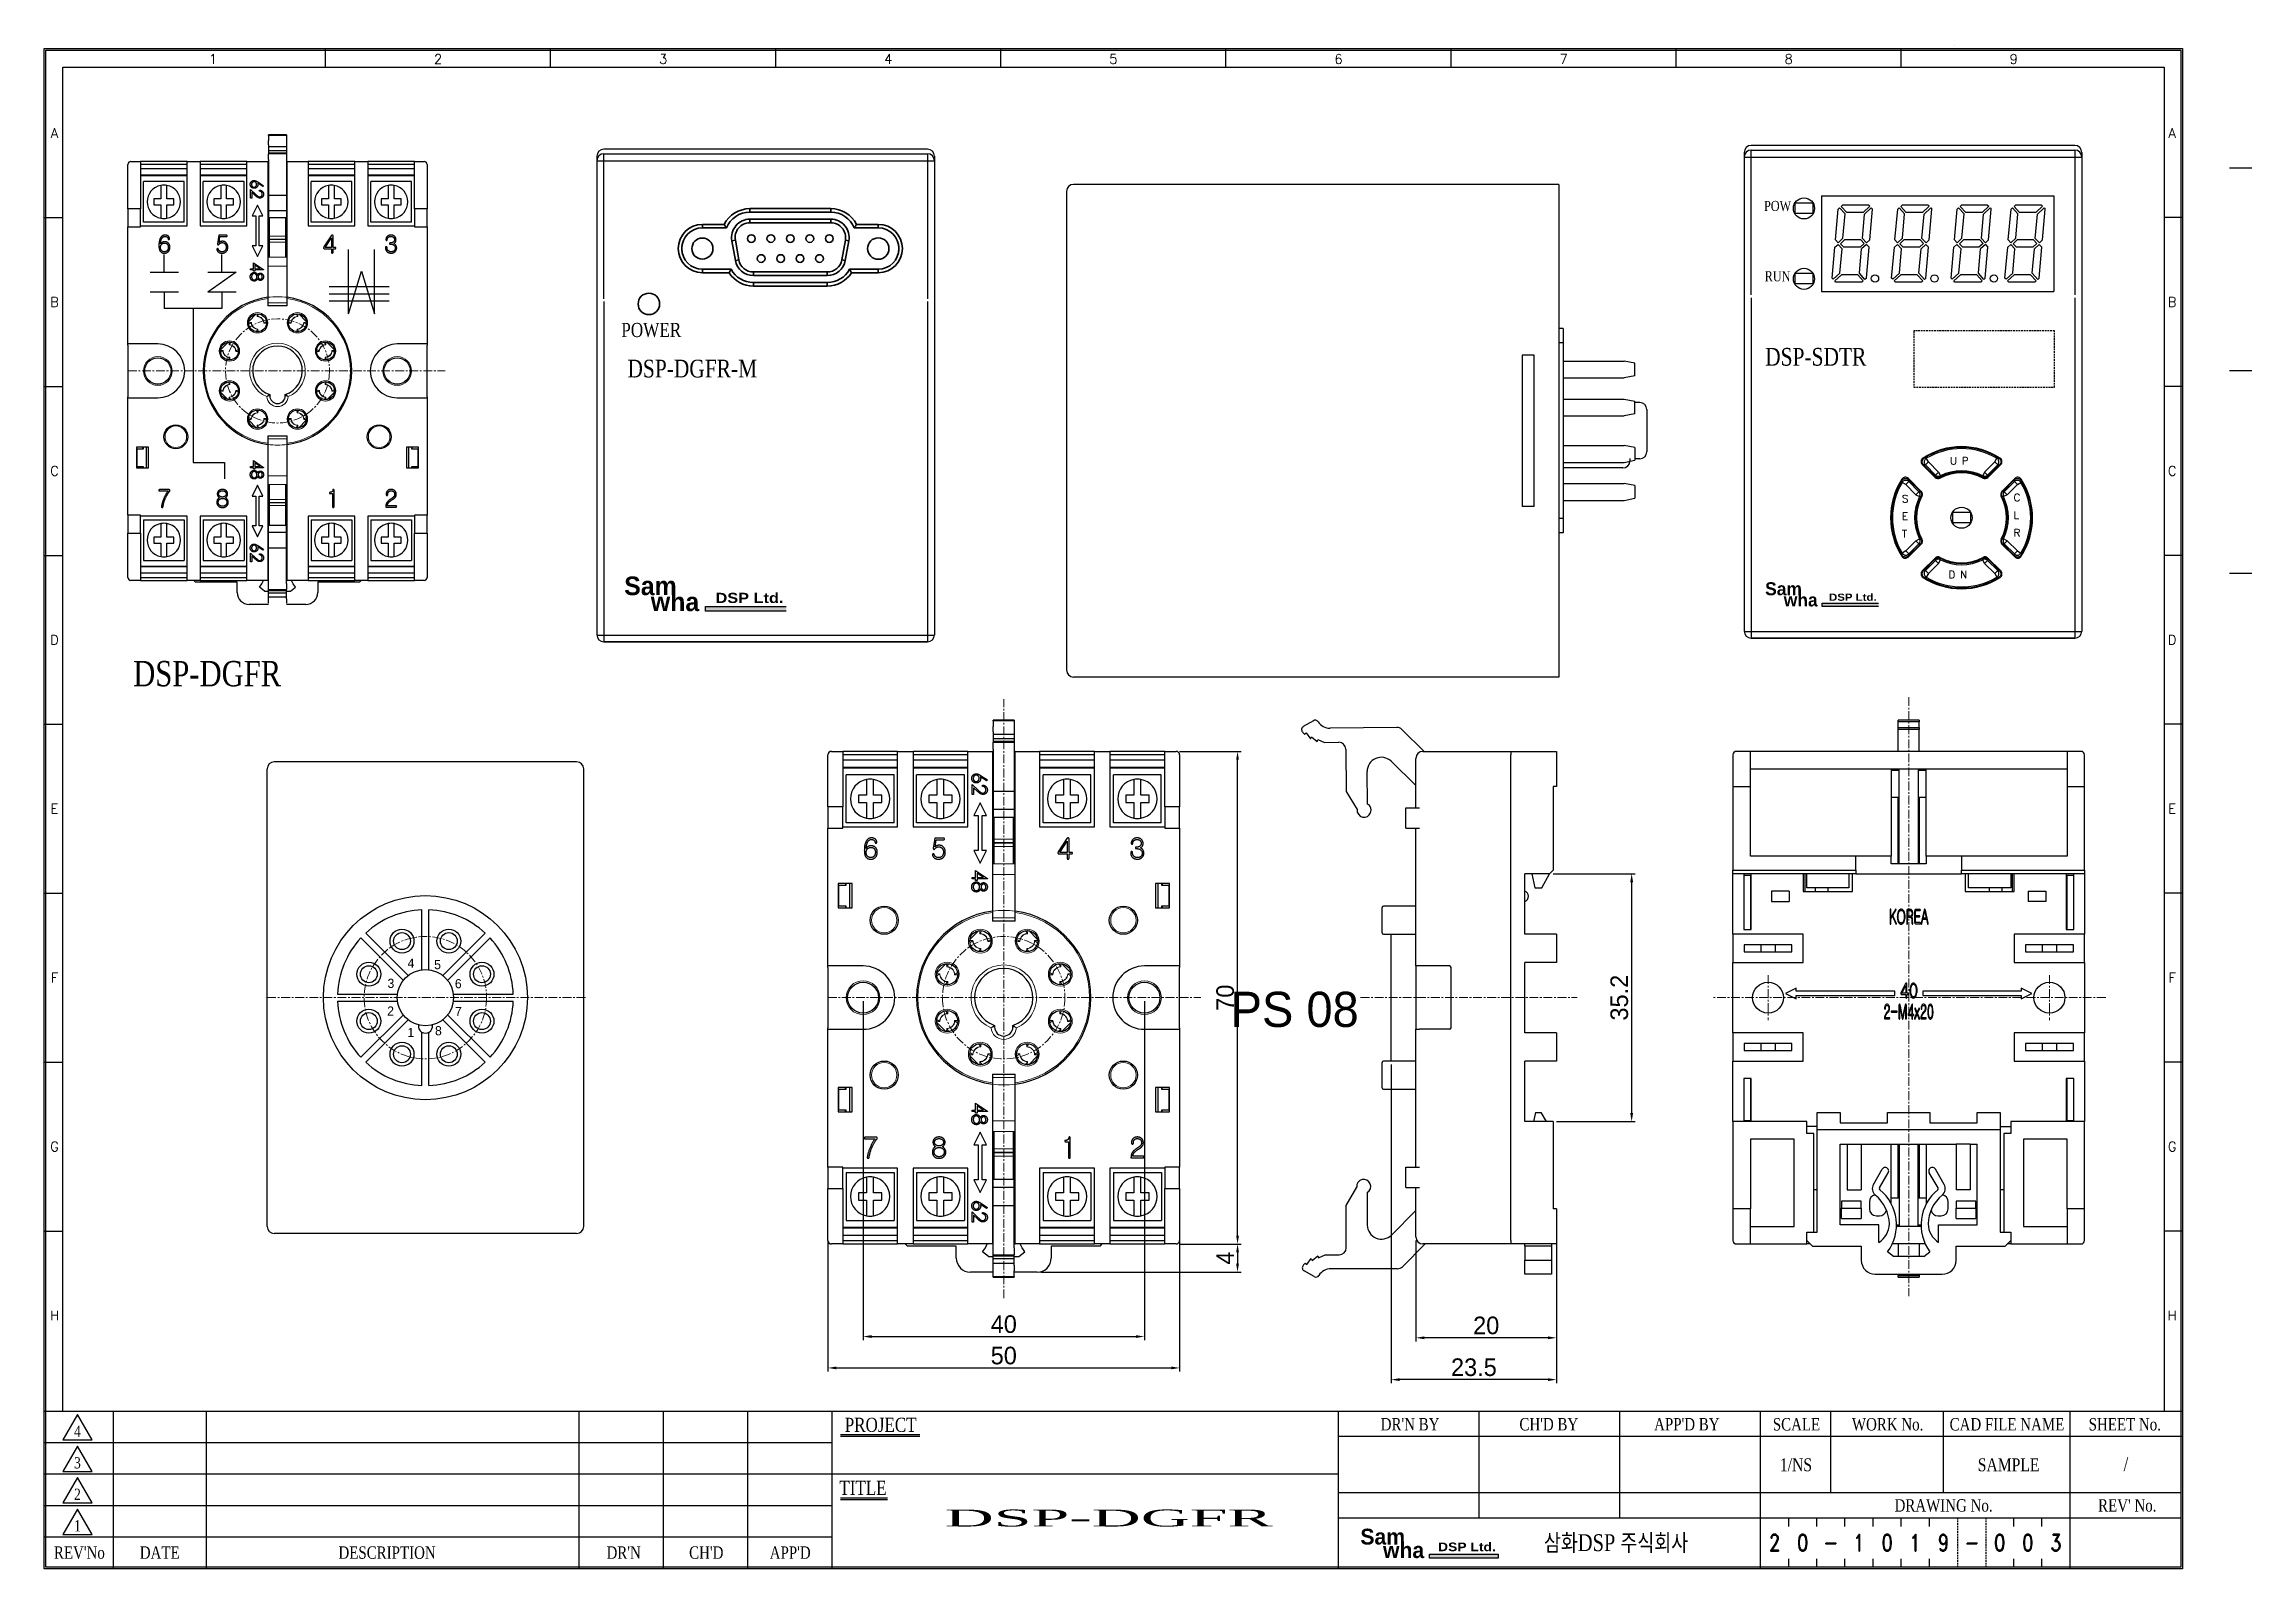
# Model space of a CAD drawing. Header units: millimetres. Extents: x 23 to 337, y 22 to 239.
import ezdxf
from ezdxf.enums import TextEntityAlignment as Align

# ---------------------------------------------------------------- set-up
doc = ezdxf.new("R2010")
doc.units = ezdxf.units.MM
doc.linetypes.add('CENTER', pattern=[2, 1.25, -0.25, 0.25, -0.25])
doc.linetypes.add('HIDDEN', pattern=[0.375, 0.25, -0.125])
for name, color, linetype in [('02___PRT_ALL_AXES', 7, 'Continuous'), ('03___PRT_ALL_CURVES', 7, 'Continuous'), ('10', 1, 'Continuous'), ('20', 2, 'Continuous'), ('30', 3, 'Continuous'), ('4', 133, 'Continuous'), ('40', 4, 'Continuous'), ('70', 7, 'Continuous'), ('ASHADE', 7, 'Continuous'), ('Z_OM_DIM', 3, 'Continuous'), ('Z_OM_NOTE', 3, 'Continuous'), ('도면층1', 7, 'Continuous')]:
    doc.layers.add(name, color=color, linetype=linetype)
for name, color, linetype, lineweight in [('Z_OM_CENTER', 4, 'CENTER', 13), ('Z_OM_OUTLINE', 7, 'Continuous', 30), ('Z_OM_THIN_LINE', 2, 'Continuous', 13)]:
    doc.layers.add(name, color=color, linetype=linetype, lineweight=lineweight)
doc.styles.add('ghs', font='NGULIM.TTF')
doc.styles.add('SD', font='ROMAND.shx', dxfattribs={"width": 0.8})
doc.styles.add('SIMPLEX', font='SIMPLEX')
doc.styles.add('SS', font='batang.ttc', dxfattribs={"width": 0.8})
doc.styles.get("Standard").update_dxf_attribs({"font": 'BareunDotumPro1.ttf'})
doc.styles.add('STYLE2', font='romant.shx')
doc.dimstyles.new('AUTONICS SPEC$0', dxfattribs={"dimtxt": 2.5, "dimasz": 1.2, "dimexe": 0.5, "dimexo": 0.5, "dimgap": 0.5, "dimtad": 1, "dimlfac": 0.5, "dimdsep": 46, "dimtxsty": 'Standard', "dimcen": 0, "dimclrd": 256, "dimclre": 256, "dimclrt": 2, "dimazin": 2, "dimtp": 0.1, "dimtm": 0.1, "dimtfac": 0.71, "dimtmove": 0, "dimatfit": 3, "dimfxl": 0, "dimlwd": -1, "dimlwe": -1, "dimarcsym": 0})

msp = doc.modelspace()

# ---------------------------------------------------------------- texts
at = {"color": 7, "linetype": 'Continuous', "style": 'SS', "width": 0.8}
for s, height, p in [('POWER', 2.016, (105.312, 197.337)), ('DSP-SDTR', 2.52, (267.928, 193.272)), ('DSP-DGFR-M', 2.52, (106.188, 191.597)), ('DSP-DGFR', 3.6, (35.931, 147.713)), ('삼화DSP 주식회사', 2.4, (236.482, 24.835))]:
    msp.add_text(s, height=height, dxfattribs=at).set_placement(p)
at = {"color": 0, "style": 'STYLE2'}
for s, height, p in [('U P', 1.0426, (294.206, 179.237)), ('S', 1.043, (287.38, 173.847)), ('C', 1.043, (303.257, 174.012)), ('E', 1.043, (287.38, 171.347)), ('T', 1.043, (287.38, 168.847)), ('L', 1.043, (303.257, 171.512)), ('R', 1.043, (303.257, 169.012)), ('D N', 1.0426, (294.016, 163.058))]:
    msp.add_text(s, height=height, dxfattribs=at).set_placement(p)
at = {"color": 7, "linetype": 'Continuous', "style": 'SS', "width": 2.633978}
msp.add_text('DSP-DGFR', height=2.4, dxfattribs=at).set_placement((151.311, 28.334), (197.92, 28.334), align=Align.FIT)
at = {"color": 7, "linetype": 'Continuous', "style": 'SD', "width": 0.8}
for s, p in [('2', (269.27, 26.038)), ('0', (273.27, 26.038)), ('-', (277.27, 26.038)), ('1', (281.27, 26.038)), ('0', (285.27, 26.038)), ('1', (289.27, 26.038)), ('9', (293.282, 26.038)), ('-', (297.324, 26.038)), ('0', (301.27, 26.038)), ('0', (305.27, 26.038)), ('3', (309.27, 26.038))]:
    msp.add_text(s, height=2.4, dxfattribs=at).set_placement(p, align=Align.MIDDLE)
at = {"color": 20, "attachment_point": 1}
for insert, char_height, width in [((105.726, 163.309), 2.646, 9.50854), ((267.923, 162.497), 1.8522, 6.65598), ((210.383, 28.017), 2.25, 8.08549)]:
    msp.add_mtext('{\\fPump Demi Bold LET|b0|i0|c0|p2;Sam}', dxfattribs=dict(at, insert=insert, char_height=char_height, width=width))
at = {"color": 5, "attachment_point": 1}
for insert, char_height, width in [((109.514, 161.044), 2.646, 9.50854), ((270.574, 160.912), 1.8522, 6.65598), ((213.604, 26.091), 2.25, 8.08549)]:
    msp.add_mtext('{\\fPump Demi Bold LET|b0|i0|c0|p2;wha}', dxfattribs=dict(at, insert=insert, char_height=char_height, width=width))
at = {"color": 0, "attachment_point": 1}
for insert, char_height, width in [((118.707, 160.998), 1.45133, 10.0641), ((277.009, 160.879), 1.01593, 7.04487)]:
    msp.add_mtext('{\\fArial Black|b0|i0|c0|p34;DSP Ltd.}', dxfattribs=dict(at, insert=insert, char_height=char_height, width=width))
at = {"insert": (221.422, 26.052), "char_height": 1.23412, "width": 21.95808, "attachment_point": 1}
msp.add_mtext('{\\fArial Black|b0|i0|c0|p34;DSP Ltd.}', dxfattribs=at)
at = {"layer": '30', "color": 7, "style": 'SIMPLEX'}
for s, p in [('1', (47.27, 236.841)), ('2', (79.27, 236.841)), ('3', (111.27, 236.841)), ('4', (143.27, 236.841)), ('5', (175.27, 236.841)), ('6', (207.27, 236.841)), ('7', (239.27, 236.841)), ('8', (271.27, 236.841)), ('9', (303.27, 236.841)), ('A', (24.75, 226.318)), ('A', (325.79, 226.318)), ('B', (24.75, 202.318)), ('B', (325.79, 202.318)), ('C', (24.75, 178.318)), ('C', (325.79, 178.318)), ('D', (24.75, 154.318)), ('D', (325.79, 154.318)), ('E', (24.75, 130.318)), ('E', (325.79, 130.318)), ('F', (24.75, 106.318)), ('F', (325.79, 106.318)), ('G', (24.75, 82.318)), ('G', (325.79, 82.318)), ('H', (24.75, 58.318)), ('H', (325.79, 58.318))]:
    msp.add_text(s, height=1.36, dxfattribs=at).set_placement(p, align=Align.MIDDLE)
at = {"layer": '40', "color": 0, "style": 'SS', "width": 0.8}
for s, p in [('POW', (269.692, 215.25)), ('RUN', (269.692, 205.25))]:
    msp.add_text(s, height=1.4352, dxfattribs=at).set_placement(p, align=Align.CENTER)
at = {"layer": '40', "color": 7, "style": 'SS', "width": 0.8}
for s, height, p in [('4', 1.6, (27.999, 41.066)), ("DR'N BY", 1.76, (217.45, 41.986)), ("CH'D BY", 1.76, (237.174, 41.986)), ("APP'D BY", 1.76, (256.793, 41.986)), ('SCALE', 1.76, (272.385, 41.974)), ('WORK No.', 1.76, (285.342, 41.974)), ('CAD FILE NAME', 1.76, (302.304, 41.974)), ('SHEET No.', 1.76, (319.054, 41.974)), ('3', 1.6, (27.999, 36.586)), ('1/NS', 1.84, (272.304, 36.181)), ('SAMPLE', 1.84, (302.537, 36.181)), ('/', 2, (319.212, 36.181)), ('2', 1.6, (27.999, 32.106)), ('DRAWING No.', 1.76, (293.292, 30.449)), ("REV' No.", 1.76, (319.407, 30.449)), ('1', 1.6, (27.999, 27.626)), ("REV'No", 1.76, (28.278, 23.75)), ('DATE', 1.76, (39.7, 23.75)), ('DESCRIPTION', 1.76, (72.017, 23.75)), ("DR'N", 1.76, (105.654, 23.746)), ("CH'D", 1.76, (117.396, 23.746)), ("APP'D", 1.76, (129.323, 23.746))]:
    msp.add_text(s, height=height, dxfattribs=at).set_placement(p, align=Align.CENTER)
at = {"layer": '70', "color": 7, "style": 'SS', "width": 0.8}
for s, p in [('PROJECT', (142.188, 41.781)), ('TITLE', (139.68, 32.821))]:
    msp.add_text(s, height=2, dxfattribs=at).set_placement(p, align=Align.CENTER)
at = {"layer": 'Z_OM_NOTE'}
msp.add_text('PS 08', height=5, dxfattribs=at).set_placement((201.043, 101.814), align=Align.MIDDLE)
at = {"layer": 'Z_OM_OUTLINE', "style": 'ghs'}
for s, p in [('4', (74.935, 107.736)), ('5', (78.712, 107.517)), ('3', (72.079, 104.857)), ('6', (81.655, 104.806)), ('2', (72.032, 100.928)), ('7', (81.68, 100.868)), ('1', (74.906, 97.878)), ('8', (78.831, 98.123))]:
    msp.add_text(s, height=1.3, dxfattribs=at).set_placement(p)

# ---------------------------------------------------------------- blocks, each defined once
blk = doc.blocks.new('*D1')
at = {"layer": 'Defpoints', "color": 0}
for p in [(134.69, 69.47), (184.69, 69.47), (184.69, 50.86)]:
    blk.add_point(p, dxfattribs=at)
at = {"layer": 'Z_OM_DIM'}
for p, q in [((134.69, 68.97), (134.69, 50.36)), ((184.69, 68.97), (184.69, 50.36)), ((135.89, 50.86), (183.49, 50.86))]:
    blk.add_line(p, q, dxfattribs=at)
for points in [[(135.89, 51.06), (135.89, 50.66), (134.69, 50.86)], [(183.49, 50.66), (183.49, 51.06), (184.69, 50.86)]]:
    blk.add_solid(points, dxfattribs=at)
at = {"layer": 'Z_OM_DIM', "color": 2, "insert": (159.69, 52.61), "char_height": 2.5, "attachment_point": 5}
blk.add_mtext('50', dxfattribs=at)
blk = doc.blocks.new('*D2')
at = {"layer": 'Defpoints', "color": 0}
for p in [(139.69, 103.47), (179.69, 103.47), (179.69, 55.32)]:
    blk.add_point(p, dxfattribs=at)
at = {"layer": 'Z_OM_DIM'}
for p, q in [((139.69, 102.97), (139.69, 54.82)), ((179.69, 102.97), (179.69, 54.82)), ((140.89, 55.32), (178.49, 55.32))]:
    blk.add_line(p, q, dxfattribs=at)
for points in [[(140.89, 55.52), (140.89, 55.12), (139.69, 55.32)], [(178.49, 55.12), (178.49, 55.52), (179.69, 55.32)]]:
    blk.add_solid(points, dxfattribs=at)
at = {"layer": 'Z_OM_DIM', "color": 2, "insert": (159.69, 57.07), "char_height": 2.5, "attachment_point": 5}
blk.add_mtext('40', dxfattribs=at)
blk = doc.blocks.new('*D3')
at = {"layer": 'Defpoints', "color": 0}
for p in [(184.19, 138.47), (192.92, 138.47), (184.19, 68.47)]:
    blk.add_point(p, dxfattribs=at)
at = {"layer": 'Z_OM_DIM'}
for p, q in [((184.69, 138.47), (193.42, 138.47)), ((192.92, 69.67), (192.92, 137.27)), ((184.69, 68.47), (193.42, 68.47))]:
    blk.add_line(p, q, dxfattribs=at)
for points in [[(193.12, 137.27), (192.72, 137.27), (192.92, 138.47)], [(192.72, 69.67), (193.12, 69.67), (192.92, 68.47)]]:
    blk.add_solid(points, dxfattribs=at)
at = {"layer": 'Z_OM_DIM', "color": 2, "insert": (191.17, 103.47), "char_height": 2.5, "attachment_point": 5, "rotation": 90}
blk.add_mtext('70', dxfattribs=at)
blk = doc.blocks.new('*D4')
at = {"layer": 'Defpoints', "color": 0}
for p in [(184.19, 68.47), (164.44, 64.47), (192.92, 64.47)]:
    blk.add_point(p, dxfattribs=at)
at = {"layer": 'Z_OM_DIM'}
for p, q in [((184.69, 68.47), (193.42, 68.47)), ((192.92, 67.27), (192.92, 65.67)), ((164.94, 64.47), (193.42, 64.47))]:
    blk.add_line(p, q, dxfattribs=at)
for points in [[(193.12, 67.27), (192.72, 67.27), (192.92, 68.47)], [(192.72, 65.67), (193.12, 65.67), (192.92, 64.47)]]:
    blk.add_solid(points, dxfattribs=at)
at = {"layer": 'Z_OM_DIM', "color": 2, "insert": (191.17, 66.47), "char_height": 2.5, "attachment_point": 5, "rotation": 90}
blk.add_mtext('4', dxfattribs=at)
blk = doc.blocks.new('*D5')
at = {"layer": 'Defpoints', "color": 0}
for p in [(218.27, 69.47), (238.27, 68.97), (218.27, 55.14)]:
    blk.add_point(p, dxfattribs=at)
at = {"layer": 'Z_OM_DIM'}
for p, q in [((218.27, 68.97), (218.27, 54.64)), ((238.27, 68.47), (238.27, 54.64)), ((237.07, 55.14), (219.47, 55.14))]:
    blk.add_line(p, q, dxfattribs=at)
for points in [[(219.47, 55.34), (219.47, 54.94), (218.27, 55.14)], [(237.07, 54.94), (237.07, 55.34), (238.27, 55.14)]]:
    blk.add_solid(points, dxfattribs=at)
at = {"layer": 'Z_OM_DIM', "color": 2, "insert": (228.27, 56.89), "char_height": 2.5, "attachment_point": 5}
blk.add_mtext('20', dxfattribs=at)
blk = doc.blocks.new('*D6')
at = {"layer": 'Defpoints', "color": 0}
for p in [(214.77, 94.47), (238.27, 68.97), (214.77, 49.2)]:
    blk.add_point(p, dxfattribs=at)
at = {"layer": 'Z_OM_DIM'}
for p, q in [((214.77, 93.97), (214.77, 48.7)), ((238.27, 68.47), (238.27, 48.7)), ((237.07, 49.2), (215.97, 49.2))]:
    blk.add_line(p, q, dxfattribs=at)
for points in [[(215.97, 49.4), (215.97, 49), (214.77, 49.2)], [(237.07, 49), (237.07, 49.4), (238.27, 49.2)]]:
    blk.add_solid(points, dxfattribs=at)
at = {"layer": 'Z_OM_DIM', "color": 2, "insert": (226.52, 50.95), "char_height": 2.5, "attachment_point": 5}
blk.add_mtext('23.5', dxfattribs=at)
blk = doc.blocks.new('*D7')
at = {"layer": 'Defpoints', "color": 0}
for p in [(237.27, 121.07), (237.77, 85.87), (248.95, 85.87)]:
    blk.add_point(p, dxfattribs=at)
at = {"layer": 'Z_OM_DIM'}
for p, q in [((237.77, 121.07), (249.45, 121.07)), ((248.95, 119.87), (248.95, 87.07)), ((238.27, 85.87), (249.45, 85.87))]:
    blk.add_line(p, q, dxfattribs=at)
for points in [[(249.15, 119.87), (248.75, 119.87), (248.95, 121.07)], [(248.75, 87.07), (249.15, 87.07), (248.95, 85.87)]]:
    blk.add_solid(points, dxfattribs=at)
at = {"layer": 'Z_OM_DIM', "color": 2, "insert": (247.2, 103.47), "char_height": 2.5, "attachment_point": 5, "rotation": 90}
blk.add_mtext('35.2', dxfattribs=at)

# ---------------------------------------------------------------- dimensions: what is measured, and where the dimension line sits
at = {"layer": 'Z_OM_DIM'}
for base, p1, p2, picture, middle in [((192.92, 138.473), (184.188, 68.473), (184.188, 138.473), '*D3', (191.17, 103.473)), ((248.95, 85.873), (237.267, 121.073), (237.767, 85.873), '*D7', (247.2, 103.473)), ((192.92, 64.473), (184.188, 68.473), (164.438, 64.473), '*D4', (191.17, 66.473))]:
    dim = msp.add_linear_dim(base=base, p1=p1, p2=p2, angle=90, dimstyle='AUTONICS SPEC$0', override={"dimlfac": 1}, dxfattribs=at)
    dim.commit()
    dim.dimension.update_dxf_attribs({"geometry": picture, "text_midpoint": middle})
for base, p1, p2, picture, middle in [((179.688, 55.324), (139.688, 103.473), (179.688, 103.473), '*D2', (159.688, 57.074)), ((214.767, 49.195), (238.267, 68.973), (214.767, 94.473), '*D6', (226.517, 50.945)), ((218.267, 55.141), (238.267, 68.973), (218.267, 69.473), '*D5', (228.267, 56.891))]:
    dim = msp.add_linear_dim(base=base, p1=p1, p2=p2, dimstyle='AUTONICS SPEC$0', override={"dimlfac": 1}, dxfattribs=at)
    dim.commit()
    dim.dimension.update_dxf_attribs({"geometry": picture, "text_midpoint": middle})
dim = msp.add_linear_dim(base=(184.688, 50.859), p1=(134.688, 69.473), p2=(184.688, 69.473), dimstyle='AUTONICS SPEC$0', override={"dimlfac": 1}, dxfattribs=at)
dim.commit()
dim.dimension.update_dxf_attribs({"geometry": '*D1', "text_midpoint": (159.688, 50.859), "dimtype": 160})

# ---------------------------------------------------------------- hatches: boundary and pattern name
for points in [[(117.301, 158.38), (117.301, 159.033), (128.771, 159.033), (128.771, 158.38)], [(276.025, 159.046), (276.025, 159.503), (284.054, 159.503), (284.054, 159.046)], [(220.226, 23.825), (220.226, 24.38), (229.98, 24.38), (229.98, 23.825)]]:
    msp.add_hatch(color=5).paths.add_polyline_path(points)

# ---------------------------------------------------------------- linework, layer by layer
for p, q in [((168.605, 218.034), (168.605, 150.034)), ((238.605, 219.034), (238.605, 149.034)), ((40.333, 206.544), (40.333, 209.05)), ((48.55, 206.544), (48.55, 209.05)), ((72.303, 204.471), (63.797, 204.471)), ((40.333, 203.707), (40.333, 201.372)), ((48.55, 201.372), (40.333, 201.372)), ((44.442, 201.372), (44.442, 179.508)), ((48.55, 203.707), (48.55, 201.372)), ((72.303, 203.45), (63.797, 203.45)), ((72.303, 202.43), (63.797, 202.43)), ((44.442, 179.508), (48.906, 179.508)), ((48.906, 179.508), (48.906, 177.169))]:
    msp.add_line(p, q)
at = {"color": 0, "linetype": 'ByBlock', "lineweight": 35}
for p, q in [((123.598, 215.581), (123.598, 215.081)), ((123.598, 215.581), (135.098, 215.581)), ((123.598, 215.081), (135.098, 215.081)), ((123.598, 213.581), (123.598, 214.081)), ((135.098, 214.081), (123.598, 214.081)), ((135.098, 213.581), (123.598, 213.581)), ((135.098, 215.581), (135.098, 215.081)), ((135.098, 213.581), (135.098, 214.081)), ((116.848, 213.346), (116.848, 212.846)), ((116.848, 213.346), (119.947, 213.346)), ((116.848, 212.846), (120.267, 212.846)), ((121.53, 211.116), (121.038, 211.03)), ((121.038, 211.03), (121.531, 208.23)), ((121.53, 211.116), (122.024, 208.316)), ((136.672, 208.316), (137.166, 211.116)), ((137.165, 208.23), (137.659, 211.03)), ((137.166, 211.116), (137.659, 211.03)), ((138.429, 212.846), (141.848, 212.846)), ((138.749, 213.346), (141.848, 213.346)), ((141.848, 213.346), (141.848, 212.846)), ((122.024, 208.316), (121.531, 208.23)), ((136.672, 208.316), (137.165, 208.23)), ((116.848, 206.476), (116.848, 206.976)), ((120.921, 206.976), (116.848, 206.976)), ((120.635, 206.476), (116.848, 206.476)), ((124.092, 206.581), (124.092, 206.081)), ((124.092, 206.581), (134.604, 206.581)), ((124.092, 206.081), (134.604, 206.081)), ((124.092, 204.581), (124.092, 205.081)), ((134.604, 205.081), (124.092, 205.081)), ((134.604, 204.581), (124.092, 204.581)), ((134.604, 206.581), (134.604, 206.081)), ((134.604, 204.581), (134.604, 205.081)), ((141.848, 206.976), (137.775, 206.976)), ((141.848, 206.476), (138.061, 206.476)), ((141.848, 206.476), (141.848, 206.976))]:
    msp.add_line(p, q, dxfattribs=at)
at = {"color": 131, "linetype": 'HIDDEN'}
for p, q in [((289.062, 198.203), (289.062, 190.203)), ((309.062, 198.203), (289.062, 198.203)), ((309.062, 190.203), (309.062, 198.203)), ((289.062, 190.203), (309.062, 190.203))]:
    msp.add_line(p, q, dxfattribs=at)
at = {"color": 7, "linetype": 'Continuous'}
for p, q in [((290.269, 179.22), (292.093, 177.396)), ((290.428, 179.202), (292.111, 177.519)), ((291.13, 179.593), (290.706, 179.169)), ((290.706, 179.169), (292.144, 177.731)), ((291.13, 179.593), (290.823, 180.109)), ((291.13, 179.593), (292.568, 178.155)), ((299.124, 178.155), (300.562, 179.593)), ((299.548, 177.731), (300.986, 179.169)), ((299.581, 177.519), (301.264, 179.202)), ((299.6, 177.396), (301.423, 179.22)), ((300.562, 179.593), (300.869, 180.109)), ((300.562, 179.593), (300.986, 179.169)), ((287.915, 176.379), (287.4, 176.685)), ((287.915, 176.379), (288.34, 176.803)), ((289.354, 174.941), (287.915, 176.379)), ((290.113, 175.416), (288.289, 177.24)), ((289.99, 175.398), (288.306, 177.081)), ((289.778, 175.365), (288.34, 176.803)), ((292.568, 178.155), (292.144, 177.731)), ((292.568, 178.155), (292.838, 177.62)), ((299.124, 178.155), (298.854, 177.62)), ((299.124, 178.155), (299.548, 177.731)), ((303.403, 177.24), (301.579, 175.416)), ((303.386, 177.081), (301.702, 175.398)), ((303.353, 176.803), (301.914, 175.365)), ((303.777, 176.379), (302.339, 174.941)), ((303.777, 176.379), (303.353, 176.803)), ((303.777, 176.379), (304.292, 176.685)), ((289.354, 174.941), (289.778, 175.365)), ((289.354, 174.941), (289.889, 174.67)), ((302.339, 174.941), (301.803, 174.67)), ((302.339, 174.941), (301.914, 175.365)), ((287.915, 166.947), (287.4, 166.64)), ((287.915, 166.947), (289.354, 168.385)), ((287.915, 166.947), (288.34, 166.522)), ((288.289, 166.086), (290.113, 167.909)), ((288.306, 166.244), (289.99, 167.928)), ((288.34, 166.522), (289.778, 167.961)), ((289.354, 168.385), (289.889, 168.655)), ((289.354, 168.385), (289.778, 167.961)), ((301.579, 167.909), (303.403, 166.086)), ((301.702, 167.928), (303.386, 166.244)), ((302.339, 168.385), (301.803, 168.655)), ((302.339, 168.385), (301.914, 167.961)), ((301.914, 167.961), (303.353, 166.522)), ((302.339, 168.385), (303.777, 166.947)), ((303.777, 166.947), (303.353, 166.522)), ((303.777, 166.947), (304.292, 166.64)), ((292.093, 165.929), (290.269, 164.106)), ((292.111, 165.806), (290.428, 164.123)), ((292.144, 165.594), (290.706, 164.156)), ((291.13, 163.732), (290.706, 164.156)), ((291.13, 163.732), (290.823, 163.216)), ((292.568, 165.17), (291.13, 163.732)), ((292.568, 165.17), (292.144, 165.594)), ((292.568, 165.17), (292.838, 165.706)), ((299.124, 165.17), (298.854, 165.706)), ((299.124, 165.17), (299.548, 165.594)), ((300.562, 163.732), (299.124, 165.17)), ((300.986, 164.156), (299.548, 165.594)), ((301.264, 164.123), (299.581, 165.806)), ((301.423, 164.106), (299.6, 165.929)), ((300.562, 163.732), (300.986, 164.156)), ((300.562, 163.732), (300.869, 163.216))]:
    msp.add_line(p, q, dxfattribs=at)
at = {"color": 5}
for p, q in [((117.301, 159.033), (128.771, 159.033)), ((117.301, 158.38), (117.301, 159.033)), ((128.771, 158.38), (117.301, 158.38)), ((276.025, 159.503), (284.054, 159.503)), ((276.025, 159.046), (276.025, 159.503)), ((284.054, 159.046), (276.025, 159.046)), ((220.226, 24.38), (229.98, 24.38)), ((220.226, 23.825), (220.226, 24.38)), ((229.98, 23.825), (220.226, 23.825)), ((229.98, 24.38), (229.98, 23.825))]:
    msp.add_line(p, q, dxfattribs=at)
at = {"color": 0, "linetype": 'ByBlock', "lineweight": 35}
for centre in [(123.808, 211.331), (126.578, 211.331), (129.348, 211.331), (132.118, 211.331), (134.888, 211.331), (125.198, 208.491), (127.968, 208.491), (130.728, 208.491), (133.498, 208.491)]:
    msp.add_circle(centre, 0.55, dxfattribs=at)
for centre, start, end in [((169.605, 218.034), 90, 180), ((169.605, 150.034), 180, 270)]:
    msp.add_arc(centre, 1, start, end)
for centre, radius, start, end in [((123.598, 211.481), 4.1, 90, 152.94355), ((123.598, 211.481), 3.6, 90, 157.71793), ((123.598, 211.481), 2.6, 90, 190), ((123.598, 211.481), 2.1, 90, 190), ((135.098, 211.481), 4.1, 27.05719, 90), ((135.098, 211.481), 3.6, 22.28207, 90), ((135.098, 211.481), 2.6, 350, 90), ((135.098, 211.481), 2.1, 350, 90), ((116.848, 209.911), 3.435, 90, 270), ((116.848, 209.911), 2.935, 90, 270), ((141.848, 209.911), 3.435, 270, 90), ((141.848, 209.911), 2.935, 270, 90), ((124.092, 208.681), 2.6, 190, 270), ((124.092, 208.681), 2.1, 190, 270), ((134.604, 208.681), 2.1, 270, 350), ((134.604, 208.681), 2.6, 270, 350), ((124.092, 208.681), 4.1, 212.5345, 270), ((124.092, 208.681), 3.6, 208.26896, 270), ((134.604, 208.681), 3.6, 270, 331.73104), ((134.604, 208.681), 4.1, 270, 327.4655)]:
    msp.add_arc(centre, radius, start, end, dxfattribs=at)
at = {"color": 7, "linetype": 'Continuous'}
for centre, radius, start, end in [((290.693, 179.644), 0.6, 122.8468, 225), ((295.846, 171.663), 10.1, 57.1532, 122.8468), ((295.846, 171.663), 10, 57.90749, 122.09251), ((295.846, 171.663), 9.827, 59.26143, 120.73857), ((300.999, 179.644), 0.6, 315, 57.1532), ((295.846, 171.663), 10.1, 147.1532, 212.8468), ((295.846, 171.663), 10, 147.90749, 212.09251), ((295.846, 171.663), 9.827, 149.26143, 210.73857), ((287.865, 176.815), 0.6, 45, 147.1532), ((292.517, 177.82), 0.6, 225, 298.39845), ((295.846, 171.663), 6.4, 61.60155, 118.39845), ((295.846, 171.663), 6.5, 62.20277, 117.79723), ((295.846, 171.663), 6.673, 63.2117, 116.7883), ((299.175, 177.82), 0.6, 241.60155, 315), ((303.827, 176.815), 0.6, 32.8468, 135), ((295.846, 171.663), 9.827, 329.26143, 30.73857), ((295.846, 171.663), 10, 327.90749, 32.09251), ((295.846, 171.663), 10.1, 327.1532, 32.8468), ((295.846, 171.663), 6.673, 153.2117, 206.7883), ((295.846, 171.663), 6.5, 152.20277, 207.79723), ((295.846, 171.663), 6.4, 151.60155, 208.39845), ((289.688, 174.992), 0.6, 331.60155, 45), ((302.004, 174.992), 0.6, 135, 208.39845), ((295.846, 171.663), 6.4, 331.60155, 28.39845), ((295.846, 171.663), 6.5, 332.20277, 27.79723), ((295.846, 171.663), 6.673, 333.2117, 26.7883), ((289.688, 168.333), 0.6, 315, 28.39845), ((302.004, 168.333), 0.6, 151.60155, 225), ((287.865, 166.51), 0.6, 212.8468, 315), ((290.693, 163.681), 0.6, 135, 237.1532), ((295.846, 171.663), 9.827, 239.26143, 300.73857), ((292.517, 165.505), 0.6, 61.60155, 135), ((295.846, 171.663), 6.4, 241.60155, 298.39845), ((295.846, 171.663), 6.5, 242.20277, 297.79723), ((295.846, 171.663), 6.673, 243.2117, 296.7883), ((299.175, 165.505), 0.6, 45, 118.39845), ((300.999, 163.681), 0.6, 302.8468, 45), ((303.827, 166.51), 0.6, 225, 327.1532), ((295.846, 171.663), 10.1, 237.1532, 302.8468), ((295.846, 171.663), 10, 237.90749, 302.09251)]:
    msp.add_arc(centre, radius, start, end, dxfattribs=at)
at = {"color": 0, "linetype": 'ByBlock', "lineweight": 35}
for points, knots in [([(120.267, 212.846), (120.231, 212.9), (120.159, 213.009), (120.052, 213.175), (119.982, 213.289), (119.947, 213.346)], [0, 0, 0, 0, 0.19415575, 0.39205987, 0.59372276, 0.59372276, 0.59372276, 0.59372276]), ([(138.429, 212.846), (138.465, 212.9), (138.537, 213.009), (138.644, 213.176), (138.714, 213.289), (138.749, 213.346)], [0, 0, 0, 0, 0.19410924, 0.39200941, 0.59371784, 0.59371784, 0.59371784, 0.59371784]), ([(120.921, 206.976), (120.889, 206.922), (120.825, 206.813), (120.729, 206.646), (120.666, 206.533), (120.635, 206.476)], [0, 0, 0, 0, 0.18852858, 0.38053284, 0.57601707, 0.57601707, 0.57601707, 0.57601707]), ([(137.775, 206.976), (137.807, 206.922), (137.871, 206.813), (137.967, 206.646), (138.03, 206.533), (138.061, 206.476)], [0, 0, 0, 0, 0.18852858, 0.38053284, 0.57601707, 0.57601707, 0.57601707, 0.57601707])]:
    msp.add_open_spline(points, degree=3, knots=knots, dxfattribs=at)
at = {"color": 7, "linetype": 'Continuous'}
for points, knots in [([(290.322, 179.345), (290.294, 179.398), (290.253, 179.513), (290.247, 179.695), (290.294, 179.871), (290.359, 179.974), (290.399, 180.019)], [0, 0, 0, 0, 0.18163322, 0.35979349, 0.53752689, 0.71885142, 0.71885142, 0.71885142, 0.71885142]), ([(290.706, 179.169), (290.675, 179.173), (290.613, 179.181), (290.52, 179.192), (290.458, 179.199), (290.428, 179.202)], [0, 0, 0, 0, 0.09410115, 0.18745529, 0.28007926, 0.28007926, 0.28007926, 0.28007926]), ([(290.823, 180.109), (290.779, 180.082), (290.696, 180.017), (290.602, 179.892), (290.543, 179.746), (290.524, 179.59), (290.545, 179.434), (290.605, 179.289), (290.669, 179.206), (290.706, 179.169)], [0, 0, 0, 0, 0.1554188, 0.3108221, 0.4662646, 0.6217122, 0.777156, 0.9325527, 1.0879994, 1.0879994, 1.0879994, 1.0879994]), ([(290.823, 180.109), (290.791, 180.112), (290.726, 180.118), (290.629, 180.126), (290.565, 180.132), (290.533, 180.135)], [0, 0, 0, 0, 0.09793403, 0.19504373, 0.29134837, 0.29134837, 0.29134837, 0.29134837]), ([(300.869, 180.109), (300.901, 180.112), (300.966, 180.118), (301.063, 180.126), (301.127, 180.132), (301.159, 180.135)], [0, 0, 0, 0, 0.09793403, 0.19504373, 0.29134837, 0.29134837, 0.29134837, 0.29134837]), ([(300.986, 179.169), (301.023, 179.206), (301.087, 179.289), (301.147, 179.434), (301.168, 179.59), (301.149, 179.746), (301.09, 179.892), (300.996, 180.017), (300.913, 180.082), (300.869, 180.109)], [0, 0, 0, 0, 0.1554199, 0.3108228, 0.4662654, 0.6217129, 0.7771566, 0.9325534, 1.0879994, 1.0879994, 1.0879994, 1.0879994]), ([(300.986, 179.169), (301.017, 179.173), (301.079, 179.181), (301.172, 179.192), (301.234, 179.199), (301.264, 179.202)], [0, 0, 0, 0, 0.09410115, 0.18745529, 0.28007926, 0.28007926, 0.28007926, 0.28007926]), ([(301.292, 180.021), (301.331, 179.976), (301.396, 179.875), (301.445, 179.7), (301.44, 179.517), (301.399, 179.4), (301.371, 179.346)], [0, 0, 0, 0, 0.17824467, 0.3558606, 0.53595592, 0.71955243, 0.71955243, 0.71955243, 0.71955243]), ([(287.4, 176.685), (287.397, 176.718), (287.391, 176.783), (287.382, 176.879), (287.377, 176.944), (287.374, 176.976)], [0, 0, 0, 0, 0.09793403, 0.19504373, 0.29134837, 0.29134837, 0.29134837, 0.29134837]), ([(288.34, 176.803), (288.303, 176.839), (288.22, 176.903), (288.075, 176.964), (287.919, 176.985), (287.763, 176.965), (287.617, 176.907), (287.491, 176.812), (287.426, 176.73), (287.4, 176.685)], [0, 0, 0, 0, 0.1554199, 0.3108228, 0.4662654, 0.6217129, 0.7771566, 0.9325534, 1.0879994, 1.0879994, 1.0879994, 1.0879994]), ([(287.488, 177.109), (287.532, 177.148), (287.634, 177.213), (287.809, 177.261), (287.992, 177.256), (288.109, 177.216), (288.163, 177.187)], [0, 0, 0, 0, 0.17824467, 0.3558606, 0.53595592, 0.71955243, 0.71955243, 0.71955243, 0.71955243]), ([(288.34, 176.803), (288.336, 176.834), (288.328, 176.896), (288.317, 176.989), (288.31, 177.05), (288.306, 177.081)], [0, 0, 0, 0, 0.09410115, 0.18745529, 0.28007926, 0.28007926, 0.28007926, 0.28007926]), ([(292.144, 177.731), (292.14, 177.708), (292.133, 177.661), (292.122, 177.59), (292.115, 177.543), (292.111, 177.519)], [0, 0, 0, 0, 0.07104497, 0.14255308, 0.21452977, 0.21452977, 0.21452977, 0.21452977]), ([(292.144, 177.731), (292.179, 177.696), (292.259, 177.634), (292.398, 177.573), (292.548, 177.549), (292.699, 177.563), (292.794, 177.597), (292.838, 177.62)], [0, 0, 0, 0, 0.14989811, 0.2997689, 0.44966151, 0.59952442, 0.74945897, 0.74945897, 0.74945897, 0.74945897]), ([(292.672, 177.359), (292.622, 177.347), (292.519, 177.337), (292.367, 177.361), (292.273, 177.401), (292.23, 177.427)], [0, 0, 0, 0, 0.1536186, 0.30569037, 0.45697795, 0.45697795, 0.45697795, 0.45697795]), ([(292.838, 177.62), (292.836, 177.597), (292.83, 177.551), (292.822, 177.482), (292.817, 177.436), (292.815, 177.413)], [0, 0, 0, 0, 0.06907161, 0.13856176, 0.20847441, 0.20847441, 0.20847441, 0.20847441]), ([(298.854, 177.62), (298.898, 177.597), (298.994, 177.563), (299.144, 177.549), (299.294, 177.573), (299.433, 177.634), (299.513, 177.696), (299.548, 177.731)], [0, 0, 0, 0, 0.14990759, 0.2997754, 0.44966784, 0.59953127, 0.74945897, 0.74945897, 0.74945897, 0.74945897]), ([(298.854, 177.62), (298.856, 177.597), (298.862, 177.551), (298.87, 177.482), (298.875, 177.436), (298.877, 177.413)], [0, 0, 0, 0, 0.06907161, 0.13856176, 0.20847441, 0.20847441, 0.20847441, 0.20847441]), ([(299.461, 177.426), (299.417, 177.4), (299.323, 177.36), (299.171, 177.337), (299.069, 177.348), (299.019, 177.359)], [0, 0, 0, 0, 0.1525326, 0.30429745, 0.45704254, 0.45704254, 0.45704254, 0.45704254]), ([(299.548, 177.731), (299.552, 177.708), (299.559, 177.661), (299.57, 177.59), (299.578, 177.543), (299.581, 177.519)], [0, 0, 0, 0, 0.07104497, 0.14255308, 0.21452977, 0.21452977, 0.21452977, 0.21452977]), ([(303.353, 176.803), (303.356, 176.834), (303.364, 176.896), (303.375, 176.989), (303.382, 177.05), (303.386, 177.081)], [0, 0, 0, 0, 0.09410115, 0.18745529, 0.28007926, 0.28007926, 0.28007926, 0.28007926]), ([(304.292, 176.685), (304.266, 176.73), (304.201, 176.812), (304.075, 176.907), (303.929, 176.965), (303.773, 176.985), (303.618, 176.964), (303.473, 176.903), (303.389, 176.839), (303.353, 176.803)], [0, 0, 0, 0, 0.1554188, 0.3108221, 0.4662646, 0.6217122, 0.777156, 0.9325527, 1.0879994, 1.0879994, 1.0879994, 1.0879994]), ([(303.528, 177.186), (303.582, 177.215), (303.697, 177.255), (303.878, 177.262), (304.054, 177.215), (304.157, 177.15), (304.203, 177.11)], [0, 0, 0, 0, 0.18163322, 0.35979349, 0.53752689, 0.71885142, 0.71885142, 0.71885142, 0.71885142]), ([(304.292, 176.685), (304.295, 176.718), (304.301, 176.783), (304.31, 176.879), (304.315, 176.944), (304.318, 176.976)], [0, 0, 0, 0, 0.09793403, 0.19504373, 0.29134837, 0.29134837, 0.29134837, 0.29134837]), ([(289.778, 175.365), (289.801, 175.368), (289.848, 175.376), (289.919, 175.387), (289.966, 175.394), (289.99, 175.398)], [0, 0, 0, 0, 0.07104497, 0.14255308, 0.21452977, 0.21452977, 0.21452977, 0.21452977]), ([(289.889, 174.67), (289.911, 174.715), (289.945, 174.81), (289.959, 174.961), (289.935, 175.111), (289.875, 175.249), (289.813, 175.329), (289.778, 175.365)], [0, 0, 0, 0, 0.14990759, 0.2997754, 0.44966784, 0.59953127, 0.74945897, 0.74945897, 0.74945897, 0.74945897]), ([(289.889, 174.67), (289.912, 174.673), (289.958, 174.678), (290.027, 174.686), (290.073, 174.691), (290.096, 174.694)], [0, 0, 0, 0, 0.06907161, 0.13856176, 0.20847441, 0.20847441, 0.20847441, 0.20847441]), ([(290.082, 175.278), (290.108, 175.234), (290.149, 175.14), (290.172, 174.988), (290.161, 174.885), (290.149, 174.836)], [0, 0, 0, 0, 0.1525326, 0.30429745, 0.45704254, 0.45704254, 0.45704254, 0.45704254]), ([(301.543, 174.837), (301.531, 174.887), (301.52, 174.989), (301.544, 175.141), (301.585, 175.235), (301.61, 175.279)], [0, 0, 0, 0, 0.1536186, 0.30569037, 0.45697795, 0.45697795, 0.45697795, 0.45697795]), ([(301.803, 174.67), (301.78, 174.673), (301.734, 174.678), (301.665, 174.686), (301.619, 174.691), (301.596, 174.694)], [0, 0, 0, 0, 0.06907161, 0.13856176, 0.20847441, 0.20847441, 0.20847441, 0.20847441]), ([(301.914, 175.365), (301.891, 175.368), (301.844, 175.376), (301.773, 175.387), (301.726, 175.394), (301.702, 175.398)], [0, 0, 0, 0, 0.07104497, 0.14255308, 0.21452977, 0.21452977, 0.21452977, 0.21452977]), ([(301.914, 175.365), (301.879, 175.329), (301.817, 175.249), (301.757, 175.111), (301.733, 174.961), (301.747, 174.81), (301.781, 174.715), (301.803, 174.67)], [0, 0, 0, 0, 0.14989811, 0.2997689, 0.44966151, 0.59952442, 0.74945897, 0.74945897, 0.74945897, 0.74945897]), ([(287.4, 166.64), (287.397, 166.608), (287.391, 166.543), (287.382, 166.446), (287.377, 166.382), (287.374, 166.35)], [0, 0, 0, 0, 0.09793403, 0.19504373, 0.29134837, 0.29134837, 0.29134837, 0.29134837]), ([(287.4, 166.64), (287.426, 166.595), (287.491, 166.513), (287.617, 166.419), (287.763, 166.36), (287.919, 166.34), (288.075, 166.362), (288.22, 166.422), (288.303, 166.486), (288.34, 166.522)], [0, 0, 0, 0, 0.1554188, 0.3108221, 0.4662646, 0.6217122, 0.777156, 0.9325527, 1.0879994, 1.0879994, 1.0879994, 1.0879994]), ([(288.34, 166.522), (288.336, 166.491), (288.328, 166.429), (288.317, 166.337), (288.31, 166.275), (288.306, 166.244)], [0, 0, 0, 0, 0.09410115, 0.18745529, 0.28007926, 0.28007926, 0.28007926, 0.28007926]), ([(289.778, 167.961), (289.813, 167.996), (289.875, 168.076), (289.935, 168.215), (289.959, 168.364), (289.945, 168.515), (289.911, 168.61), (289.889, 168.655)], [0, 0, 0, 0, 0.14989811, 0.2997689, 0.44966151, 0.59952442, 0.74945897, 0.74945897, 0.74945897, 0.74945897]), ([(289.778, 167.961), (289.801, 167.957), (289.848, 167.949), (289.919, 167.938), (289.966, 167.931), (289.99, 167.928)], [0, 0, 0, 0, 0.07104497, 0.14255308, 0.21452977, 0.21452977, 0.21452977, 0.21452977]), ([(289.889, 168.655), (289.912, 168.652), (289.958, 168.647), (290.027, 168.639), (290.073, 168.634), (290.096, 168.631)], [0, 0, 0, 0, 0.06907161, 0.13856176, 0.20847441, 0.20847441, 0.20847441, 0.20847441]), ([(290.15, 168.489), (290.161, 168.439), (290.172, 168.336), (290.148, 168.184), (290.108, 168.09), (290.082, 168.047)], [0, 0, 0, 0, 0.1536186, 0.30569037, 0.45697795, 0.45697795, 0.45697795, 0.45697795]), ([(301.61, 168.047), (301.584, 168.091), (301.543, 168.186), (301.52, 168.338), (301.531, 168.44), (301.543, 168.49)], [0, 0, 0, 0, 0.1525326, 0.30429745, 0.45704254, 0.45704254, 0.45704254, 0.45704254]), ([(301.803, 168.655), (301.78, 168.652), (301.734, 168.647), (301.665, 168.639), (301.619, 168.634), (301.596, 168.631)], [0, 0, 0, 0, 0.06907161, 0.13856176, 0.20847441, 0.20847441, 0.20847441, 0.20847441]), ([(301.914, 167.961), (301.891, 167.957), (301.844, 167.949), (301.773, 167.938), (301.726, 167.931), (301.702, 167.928)], [0, 0, 0, 0, 0.07104497, 0.14255308, 0.21452977, 0.21452977, 0.21452977, 0.21452977]), ([(301.803, 168.655), (301.781, 168.61), (301.747, 168.515), (301.733, 168.364), (301.757, 168.215), (301.817, 168.076), (301.879, 167.996), (301.914, 167.961)], [0, 0, 0, 0, 0.14990759, 0.2997754, 0.44966784, 0.59953127, 0.74945897, 0.74945897, 0.74945897, 0.74945897]), ([(303.353, 166.522), (303.389, 166.486), (303.473, 166.422), (303.618, 166.362), (303.773, 166.34), (303.929, 166.36), (304.075, 166.419), (304.201, 166.513), (304.266, 166.595), (304.292, 166.64)], [0, 0, 0, 0, 0.1554199, 0.3108228, 0.4662654, 0.6217129, 0.7771566, 0.9325534, 1.0879994, 1.0879994, 1.0879994, 1.0879994]), ([(303.353, 166.522), (303.356, 166.491), (303.364, 166.429), (303.375, 166.337), (303.382, 166.275), (303.386, 166.244)], [0, 0, 0, 0, 0.09410115, 0.18745529, 0.28007926, 0.28007926, 0.28007926, 0.28007926]), ([(304.292, 166.64), (304.295, 166.608), (304.301, 166.543), (304.31, 166.446), (304.315, 166.382), (304.318, 166.35)], [0, 0, 0, 0, 0.09793403, 0.19504373, 0.29134837, 0.29134837, 0.29134837, 0.29134837]), ([(288.164, 166.139), (288.111, 166.11), (287.995, 166.07), (287.814, 166.064), (287.638, 166.111), (287.535, 166.176), (287.489, 166.215)], [0, 0, 0, 0, 0.18163322, 0.35979349, 0.53752689, 0.71885142, 0.71885142, 0.71885142, 0.71885142]), ([(290.4, 163.304), (290.361, 163.349), (290.296, 163.451), (290.247, 163.625), (290.253, 163.808), (290.293, 163.925), (290.322, 163.979)], [0, 0, 0, 0, 0.17824467, 0.3558606, 0.53595592, 0.71955243, 0.71955243, 0.71955243, 0.71955243]), ([(290.706, 164.156), (290.675, 164.152), (290.613, 164.145), (290.52, 164.134), (290.458, 164.126), (290.428, 164.123)], [0, 0, 0, 0, 0.09410115, 0.18745529, 0.28007926, 0.28007926, 0.28007926, 0.28007926]), ([(290.706, 164.156), (290.669, 164.119), (290.605, 164.036), (290.545, 163.891), (290.524, 163.735), (290.543, 163.579), (290.602, 163.434), (290.696, 163.308), (290.779, 163.243), (290.823, 163.216)], [0, 0, 0, 0, 0.1554199, 0.3108228, 0.4662654, 0.6217129, 0.7771566, 0.9325534, 1.0879994, 1.0879994, 1.0879994, 1.0879994]), ([(290.823, 163.216), (290.791, 163.213), (290.726, 163.207), (290.629, 163.199), (290.565, 163.193), (290.533, 163.191)], [0, 0, 0, 0, 0.09793403, 0.19504373, 0.29134837, 0.29134837, 0.29134837, 0.29134837]), ([(292.144, 165.594), (292.14, 165.618), (292.133, 165.665), (292.122, 165.735), (292.115, 165.783), (292.111, 165.806)], [0, 0, 0, 0, 0.07104497, 0.14255308, 0.21452977, 0.21452977, 0.21452977, 0.21452977]), ([(292.838, 165.706), (292.794, 165.728), (292.699, 165.762), (292.548, 165.776), (292.398, 165.752), (292.259, 165.692), (292.179, 165.63), (292.144, 165.594)], [0, 0, 0, 0, 0.14990759, 0.2997754, 0.44966784, 0.59953127, 0.74945897, 0.74945897, 0.74945897, 0.74945897]), ([(292.231, 165.899), (292.275, 165.925), (292.369, 165.965), (292.521, 165.988), (292.623, 165.978), (292.673, 165.966)], [0, 0, 0, 0, 0.1525326, 0.30429745, 0.45704254, 0.45704254, 0.45704254, 0.45704254]), ([(292.838, 165.706), (292.836, 165.728), (292.83, 165.774), (292.822, 165.843), (292.817, 165.89), (292.815, 165.913)], [0, 0, 0, 0, 0.06907161, 0.13856176, 0.20847441, 0.20847441, 0.20847441, 0.20847441]), ([(298.854, 165.706), (298.856, 165.728), (298.862, 165.774), (298.87, 165.843), (298.875, 165.89), (298.877, 165.913)], [0, 0, 0, 0, 0.06907161, 0.13856176, 0.20847441, 0.20847441, 0.20847441, 0.20847441]), ([(299.548, 165.594), (299.513, 165.63), (299.433, 165.692), (299.294, 165.752), (299.144, 165.776), (298.994, 165.762), (298.898, 165.728), (298.854, 165.706)], [0, 0, 0, 0, 0.14989811, 0.2997689, 0.44966151, 0.59952442, 0.74945897, 0.74945897, 0.74945897, 0.74945897]), ([(299.02, 165.966), (299.07, 165.978), (299.173, 165.988), (299.325, 165.965), (299.419, 165.924), (299.462, 165.899)], [0, 0, 0, 0, 0.1536186, 0.30569037, 0.45697795, 0.45697795, 0.45697795, 0.45697795]), ([(299.548, 165.594), (299.552, 165.618), (299.559, 165.665), (299.57, 165.735), (299.578, 165.783), (299.581, 165.806)], [0, 0, 0, 0, 0.07104497, 0.14255308, 0.21452977, 0.21452977, 0.21452977, 0.21452977]), ([(300.869, 163.216), (300.913, 163.243), (300.996, 163.308), (301.09, 163.434), (301.149, 163.579), (301.168, 163.735), (301.147, 163.891), (301.087, 164.036), (301.023, 164.119), (300.986, 164.156)], [0, 0, 0, 0, 0.1554188, 0.3108221, 0.4662646, 0.6217122, 0.777156, 0.9325527, 1.0879994, 1.0879994, 1.0879994, 1.0879994]), ([(300.869, 163.216), (300.901, 163.213), (300.966, 163.207), (301.063, 163.199), (301.127, 163.193), (301.159, 163.191)], [0, 0, 0, 0, 0.09793403, 0.19504373, 0.29134837, 0.29134837, 0.29134837, 0.29134837]), ([(300.986, 164.156), (301.017, 164.152), (301.079, 164.145), (301.172, 164.134), (301.234, 164.126), (301.264, 164.123)], [0, 0, 0, 0, 0.09410115, 0.18745529, 0.28007926, 0.28007926, 0.28007926, 0.28007926]), ([(301.37, 163.981), (301.398, 163.927), (301.439, 163.812), (301.445, 163.63), (301.398, 163.455), (301.333, 163.352), (301.294, 163.306)], [0, 0, 0, 0, 0.18163322, 0.35979349, 0.53752689, 0.71885142, 0.71885142, 0.71885142, 0.71885142]), ([(304.204, 166.217), (304.16, 166.178), (304.058, 166.112), (303.883, 166.064), (303.7, 166.069), (303.584, 166.11), (303.529, 166.138)], [0, 0, 0, 0, 0.17824467, 0.3558606, 0.53595592, 0.71955243, 0.71955243, 0.71955243, 0.71955243])]:
    msp.add_open_spline(points, degree=3, knots=knots, dxfattribs=at)
for points in [[(290.358, 179.286), (290.345, 179.305), (290.333, 179.324), (290.322, 179.345)], [(290.428, 179.202), (290.402, 179.228), (290.379, 179.256), (290.358, 179.286)], [(290.399, 180.019), (290.412, 180.034), (290.426, 180.049), (290.44, 180.063)], [(290.44, 180.063), (290.469, 180.09), (290.5, 180.114), (290.533, 180.135)], [(301.159, 180.135), (301.192, 180.114), (301.223, 180.09), (301.252, 180.063)], [(301.252, 180.063), (301.266, 180.049), (301.279, 180.036), (301.292, 180.021)], [(301.334, 179.286), (301.313, 179.256), (301.29, 179.228), (301.264, 179.202)], [(301.371, 179.346), (301.36, 179.325), (301.347, 179.305), (301.334, 179.286)], [(287.374, 176.976), (287.395, 177.009), (287.419, 177.04), (287.446, 177.068)], [(287.446, 177.068), (287.459, 177.083), (287.473, 177.096), (287.488, 177.109)], [(288.163, 177.187), (288.183, 177.176), (288.204, 177.164), (288.223, 177.15)], [(288.223, 177.15), (288.253, 177.13), (288.281, 177.107), (288.306, 177.081)], [(292.156, 177.478), (292.14, 177.491), (292.125, 177.505), (292.111, 177.519)], [(292.23, 177.427), (292.204, 177.442), (292.179, 177.459), (292.156, 177.478)], [(292.766, 177.39), (292.736, 177.377), (292.704, 177.367), (292.672, 177.359)], [(292.815, 177.413), (292.799, 177.404), (292.783, 177.397), (292.766, 177.39)], [(298.926, 177.39), (298.91, 177.397), (298.893, 177.404), (298.877, 177.413)], [(299.019, 177.359), (298.987, 177.367), (298.956, 177.377), (298.926, 177.39)], [(299.536, 177.478), (299.512, 177.459), (299.487, 177.442), (299.461, 177.426)], [(299.581, 177.519), (299.567, 177.505), (299.552, 177.491), (299.536, 177.478)], [(303.386, 177.081), (303.411, 177.107), (303.439, 177.13), (303.469, 177.151)], [(303.469, 177.151), (303.488, 177.164), (303.508, 177.176), (303.528, 177.186)], [(304.203, 177.11), (304.218, 177.097), (304.232, 177.083), (304.246, 177.068)], [(304.246, 177.068), (304.273, 177.04), (304.297, 177.009), (304.318, 176.976)], [(289.99, 175.398), (290.004, 175.383), (290.018, 175.368), (290.03, 175.353)], [(290.03, 175.353), (290.05, 175.329), (290.067, 175.304), (290.082, 175.278)], [(290.119, 174.743), (290.112, 174.726), (290.105, 174.71), (290.096, 174.694)], [(290.149, 174.836), (290.142, 174.804), (290.132, 174.773), (290.119, 174.743)], [(301.573, 174.743), (301.56, 174.773), (301.55, 174.805), (301.543, 174.837)], [(301.596, 174.694), (301.588, 174.71), (301.58, 174.726), (301.573, 174.743)], [(301.61, 175.279), (301.625, 175.305), (301.643, 175.329), (301.662, 175.353)], [(301.662, 175.353), (301.674, 175.368), (301.688, 175.383), (301.702, 175.398)], [(287.446, 166.257), (287.419, 166.285), (287.395, 166.317), (287.374, 166.35)], [(290.03, 167.973), (290.018, 167.957), (290.004, 167.942), (289.99, 167.928)], [(290.082, 168.047), (290.067, 168.021), (290.049, 167.996), (290.03, 167.973)], [(290.096, 168.631), (290.104, 168.616), (290.112, 168.599), (290.119, 168.583)], [(290.119, 168.583), (290.132, 168.552), (290.142, 168.521), (290.15, 168.489)], [(301.543, 168.49), (301.55, 168.521), (301.56, 168.553), (301.573, 168.583)], [(301.573, 168.583), (301.58, 168.599), (301.588, 168.616), (301.596, 168.631)], [(301.662, 167.973), (301.643, 167.996), (301.625, 168.021), (301.61, 168.047)], [(301.702, 167.928), (301.688, 167.942), (301.674, 167.957), (301.662, 167.973)], [(304.318, 166.35), (304.297, 166.317), (304.273, 166.285), (304.246, 166.257)], [(287.489, 166.215), (287.474, 166.228), (287.46, 166.242), (287.446, 166.257)], [(288.223, 166.175), (288.204, 166.162), (288.184, 166.15), (288.164, 166.139)], [(288.306, 166.244), (288.281, 166.219), (288.253, 166.195), (288.223, 166.175)], [(290.322, 163.979), (290.333, 164), (290.345, 164.02), (290.358, 164.04)], [(290.358, 164.04), (290.379, 164.069), (290.402, 164.097), (290.428, 164.123)], [(290.44, 163.263), (290.426, 163.276), (290.413, 163.29), (290.4, 163.304)], [(290.533, 163.191), (290.5, 163.212), (290.469, 163.236), (290.44, 163.263)], [(292.111, 165.806), (292.125, 165.821), (292.14, 165.834), (292.156, 165.847)], [(292.156, 165.847), (292.18, 165.866), (292.205, 165.884), (292.231, 165.899)], [(292.673, 165.966), (292.705, 165.958), (292.736, 165.948), (292.766, 165.936)], [(292.766, 165.936), (292.783, 165.929), (292.799, 165.921), (292.815, 165.913)], [(298.877, 165.913), (298.893, 165.921), (298.909, 165.929), (298.926, 165.936)], [(298.926, 165.936), (298.956, 165.948), (298.988, 165.959), (299.02, 165.966)], [(299.462, 165.899), (299.488, 165.883), (299.513, 165.866), (299.536, 165.847)], [(299.536, 165.847), (299.552, 165.834), (299.567, 165.821), (299.581, 165.806)], [(301.252, 163.263), (301.223, 163.236), (301.192, 163.212), (301.159, 163.191)], [(301.294, 163.306), (301.28, 163.291), (301.266, 163.276), (301.252, 163.263)], [(301.264, 164.123), (301.29, 164.097), (301.313, 164.069), (301.334, 164.04)], [(301.334, 164.04), (301.347, 164.021), (301.359, 164.001), (301.37, 163.981)], [(303.469, 166.175), (303.439, 166.195), (303.411, 166.219), (303.386, 166.244)], [(303.529, 166.138), (303.509, 166.149), (303.488, 166.161), (303.469, 166.175)], [(304.246, 166.257), (304.233, 166.243), (304.219, 166.229), (304.204, 166.217)]]:
    msp.add_open_spline(points, degree=3, dxfattribs=at)
at = {"layer": '02___PRT_ALL_AXES', "color": 0, "linetype": 'ByBlock', "lineweight": 35}
for p, q in [((113.943, 209.539), (113.943, 210.285)), ((144.753, 210.283), (144.753, 209.537))]:
    msp.add_line(p, q, dxfattribs=at)
for centre, radius in [((116.848, 209.911), 1.5), ((141.848, 209.911), 1.525), ((109.238, 202.049), 1.525)]:
    msp.add_circle(centre, radius, dxfattribs=at)
at = {"layer": '03___PRT_ALL_CURVES', "color": 4, "linetype": 'Continuous'}
for p, q in [((272.147, 216.35), (272.147, 214.95)), ((274.747, 216.35), (272.147, 216.35)), ((272.147, 214.95), (274.747, 214.95)), ((274.747, 214.95), (274.747, 216.35)), ((274.747, 206.35), (272.147, 206.35)), ((272.147, 206.35), (272.147, 204.95)), ((272.147, 204.95), (274.747, 204.95)), ((274.747, 204.95), (274.747, 206.35)), ((294.547, 172.4), (294.547, 171)), ((297.147, 172.4), (294.547, 172.4)), ((294.547, 171), (297.147, 171)), ((297.147, 171), (297.147, 172.4))]:
    msp.add_line(p, q, dxfattribs=at)
at = {"layer": '10', "color": 7}
for p, q in [((136.47, 41.144), (147.756, 41.144)), ((136.47, 32.184), (143.139, 32.184))]:
    msp.add_line(p, q, dxfattribs=at)
for points in [[(28.009, 44.235), (25.93, 40.635), (30.087, 40.635)], [(28.009, 39.755), (25.93, 36.155), (30.087, 36.155)], [(28.009, 35.275), (25.93, 31.675), (30.087, 31.675)], [(28.009, 30.795), (25.93, 27.195), (30.087, 27.195)]]:
    msp.add_lwpolyline(points, close=True, dxfattribs=at)
at = {"layer": '20', "color": 7}
for p, q in [((25.91, 44.718), (25.91, 235.678)), ((25.91, 235.678), (324.63, 235.678)), ((324.63, 235.678), (324.63, 44.718))]:
    msp.add_line(p, q, dxfattribs=at)
at = {"layer": '30', "color": 7}
for p, q in [((63.27, 235.678), (63.27, 238.318)), ((95.27, 235.678), (95.27, 238.318)), ((127.27, 235.678), (127.27, 238.318)), ((159.27, 235.678), (159.27, 238.318)), ((191.27, 235.678), (191.27, 238.318)), ((223.27, 235.678), (223.27, 238.318)), ((255.27, 235.678), (255.27, 238.318)), ((287.27, 235.678), (287.27, 238.318)), ((337.115, 221.354), (333.947, 221.354)), ((23.27, 214.318), (25.91, 214.318)), ((327.27, 214.318), (324.63, 214.318)), ((337.115, 192.554), (333.947, 192.554)), ((23.27, 190.318), (25.91, 190.318)), ((327.27, 190.318), (324.63, 190.318)), ((23.27, 166.318), (25.91, 166.318)), ((327.27, 166.318), (324.63, 166.318)), ((337.115, 163.754), (333.947, 163.754)), ((23.27, 142.318), (25.91, 142.318)), ((327.27, 142.318), (324.63, 142.318)), ((23.27, 118.318), (25.91, 118.318)), ((327.27, 118.318), (324.63, 118.318)), ((23.27, 94.318), (25.91, 94.318)), ((327.27, 94.318), (324.63, 94.318)), ((23.27, 70.318), (25.91, 70.318)), ((327.27, 70.318), (324.63, 70.318))]:
    msp.add_line(p, q, dxfattribs=at)
at = {"layer": '4', "color": 0}
for p, q in [((66.54, 200.631), (68.386, 206.682)), ((68.386, 206.682), (70.227, 200.635))]:
    msp.add_line(p, q, dxfattribs=at)
at = {"layer": '40', "color": 7}
for p, q in [((33.083, 44.718), (33.083, 22.318)), ((46.283, 44.718), (46.283, 22.318)), ((99.27, 44.718), (99.27, 22.318)), ((111.27, 44.718), (111.27, 22.318)), ((123.27, 44.718), (123.27, 22.318)), ((135.27, 44.718), (135.27, 22.318)), ((207.27, 22.318), (207.27, 44.718)), ((227.27, 29.518), (227.27, 44.718)), ((247.27, 29.518), (247.27, 44.718)), ((267.27, 22.318), (267.27, 44.718)), ((277.27, 33.118), (277.27, 44.718)), ((293.27, 33.118), (293.27, 44.718)), ((311.27, 33.118), (311.27, 44.718)), ((327.27, 41.118), (207.27, 41.118)), ((135.27, 40.238), (23.27, 40.238)), ((135.27, 35.758), (23.27, 35.758)), ((207.27, 35.758), (135.27, 35.758)), ((327.11, 33.118), (207.27, 33.118)), ((311.27, 22.318), (311.27, 33.118)), ((135.27, 31.278), (23.27, 31.278)), ((327.11, 29.518), (207.27, 29.518)), ((271.27, 28.318), (271.27, 29.518)), ((275.27, 28.318), (275.27, 29.518)), ((279.27, 28.318), (279.27, 29.518)), ((283.27, 28.318), (283.27, 29.518)), ((287.27, 28.318), (287.27, 29.518)), ((291.282, 28.318), (291.282, 29.518)), ((303.27, 28.318), (303.27, 29.518)), ((307.27, 28.318), (307.27, 29.518)), ((135.27, 26.798), (23.27, 26.798)), ((271.27, 22.558), (271.27, 23.758)), ((275.27, 22.558), (275.27, 23.758)), ((279.27, 22.558), (279.27, 23.758)), ((283.27, 22.558), (283.27, 23.758)), ((287.27, 22.558), (287.27, 23.758)), ((291.282, 22.558), (291.282, 23.758)), ((303.27, 22.558), (303.27, 23.758)), ((307.27, 22.558), (307.27, 23.758))]:
    msp.add_line(p, q, dxfattribs=at)
at = {"layer": '40', "color": 7, "linetype": 'HIDDEN'}
for p, q in [((295.324, 22.558), (295.324, 29.518)), ((299.324, 22.558), (299.324, 29.518))]:
    msp.add_line(p, q, dxfattribs=at)
at = {"layer": '70', "color": 7}
for p, q in [((23.27, 44.718), (327.27, 44.718)), ((136.47, 41.384), (147.756, 41.384)), ((136.47, 32.424), (143.139, 32.424))]:
    msp.add_line(p, q, dxfattribs=at)
for points in [[(327.27, 22.318), (23.27, 22.318), (23.27, 238.318), (327.27, 238.318)], [(327.03, 22.558), (23.51, 22.558), (23.51, 238.078), (327.03, 238.078)]]:
    msp.add_lwpolyline(points, close=True, dxfattribs=at)
msp.add_solid([(294.837, 238.808), (294.885, 238.808), (294.861, 238.952)], dxfattribs=at)
at = {"layer": 'ASHADE'}
for p, q in [((66.54, 200.631), (66.54, 209.801)), ((70.227, 200.635), (70.227, 209.767)), ((38.32, 206.544), (42.346, 206.544)), ((46.537, 206.544), (50.563, 206.544)), ((42.346, 203.707), (38.32, 203.707)), ((50.563, 203.707), (46.537, 203.707))]:
    msp.add_line(p, q, dxfattribs=at)
at = {"layer": 'ASHADE', "ltscale": 2}
msp.add_line((50.563, 206.544), (46.537, 203.707), dxfattribs=at)
at = {"layer": 'Z_OM_CENTER'}
for p, q in [((35.181, 192.524), (80.257, 192.524)), ((159.688, 60.769), (159.688, 145.897)), ((288.339, 146.177), (288.339, 61.048)), ((268.339, 106.673), (268.339, 100.273)), ((308.339, 106.673), (308.339, 100.273)), ((100.221, 103.473), (54.721, 103.473)), ((134.688, 103.473), (187.688, 103.473)), ((210.417, 103.473), (241.217, 103.473)), ((316.339, 103.473), (260.339, 103.473))]:
    msp.add_line(p, q, dxfattribs=at)
for centre, radius in [((56.443, 192.524), 7.399), ((77.471, 103.473), 8.7), ((159.688, 103.473), 8.7)]:
    msp.add_circle(centre, radius, dxfattribs=at)
at = {"layer": 'Z_OM_OUTLINE'}
for p, q in [((57.719, 226.055), (55.168, 226.055)), ((55.168, 225.995), (55.168, 226.055)), ((57.719, 225.995), (55.168, 225.995)), ((55.168, 225.995), (55.168, 225.276)), ((57.719, 226.055), (57.719, 225.995)), ((57.719, 225.995), (57.719, 225.276)), ((55.168, 224.643), (55.168, 225.276)), ((55.168, 224.643), (55.168, 224.345)), ((57.719, 224.345), (55.168, 224.345)), ((55.168, 224.345), (55.168, 223.812)), ((57.719, 223.812), (55.168, 223.812)), ((55.168, 223.812), (55.168, 223.482)), ((57.719, 223.482), (55.168, 223.482)), ((55.168, 223.482), (55.168, 223.376)), ((57.719, 223.376), (55.168, 223.376)), ((55.168, 222.555), (55.168, 223.376)), ((57.719, 225.276), (57.719, 224.643)), ((57.719, 224.643), (57.719, 224.345)), ((57.719, 224.345), (57.719, 223.812)), ((57.719, 223.812), (57.719, 223.482)), ((57.719, 223.482), (57.719, 223.376)), ((57.719, 223.376), (57.719, 222.555)), ((102.848, 223.381), (148.848, 223.381)), ((102.848, 202.781), (102.848, 223.381)), ((148.848, 223.381), (148.848, 202.781)), ((264.946, 222.913), (312.946, 222.913)), ((265.946, 223.913), (311.946, 223.913)), ((265.946, 203.313), (265.946, 223.913)), ((311.946, 223.913), (311.946, 203.313)), ((35.181, 221.441), (35.181, 221.866)), ((35.181, 215.573), (35.181, 221.441)), ((35.606, 222.292), (36.967, 222.292)), ((36.967, 222.292), (36.967, 221.441)), ((43.601, 222.292), (36.967, 222.292)), ((43.601, 221.866), (36.967, 221.866)), ((36.967, 221.441), (36.967, 215.573)), ((43.601, 221.228), (36.967, 221.228)), ((36.967, 220.378), (43.601, 220.378)), ((36.967, 220.335), (43.601, 220.335)), ((36.967, 220.292), (43.601, 220.292)), ((43.601, 221.441), (43.601, 222.292)), ((43.601, 222.292), (45.472, 222.292)), ((43.601, 213.149), (43.601, 221.441)), ((45.472, 222.292), (45.472, 221.441)), ((52.106, 222.292), (45.472, 222.292)), ((52.106, 221.866), (45.472, 221.866)), ((45.472, 221.441), (45.472, 213.149)), ((52.106, 221.228), (45.472, 221.228)), ((45.472, 220.378), (52.106, 220.378)), ((45.472, 220.335), (52.106, 220.335)), ((45.472, 220.291), (52.106, 220.291)), ((52.106, 221.441), (52.106, 222.292)), ((52.106, 222.292), (55.083, 222.292)), ((52.106, 213.149), (52.106, 221.441)), ((55.083, 222.292), (55.083, 221.441)), ((55.168, 222.292), (55.083, 222.292)), ((55.083, 221.441), (55.083, 202.982)), ((55.083, 220.846), (55.168, 220.846)), ((55.083, 219.995), (55.168, 219.995)), ((55.168, 222.555), (55.168, 217.452)), ((57.719, 222.555), (57.719, 217.452)), ((57.804, 222.292), (57.719, 222.292)), ((57.719, 220.846), (57.804, 220.846)), ((57.719, 219.995), (57.804, 219.995)), ((57.804, 222.292), (60.781, 222.292)), ((57.804, 221.441), (57.804, 222.292)), ((57.804, 202.982), (57.804, 221.441)), ((60.781, 222.292), (60.781, 221.441)), ((67.415, 222.292), (60.781, 222.292)), ((67.415, 221.866), (60.781, 221.866)), ((60.781, 221.441), (60.781, 213.149)), ((67.415, 221.228), (60.781, 221.228)), ((60.781, 220.378), (67.415, 220.378)), ((60.781, 220.335), (67.415, 220.335)), ((60.781, 220.291), (67.415, 220.291)), ((67.415, 221.441), (67.415, 222.292)), ((67.415, 222.292), (69.286, 222.292)), ((67.415, 213.149), (67.415, 221.441)), ((69.286, 222.292), (69.286, 221.441)), ((75.92, 222.292), (69.286, 222.292)), ((75.92, 221.866), (69.286, 221.866)), ((69.286, 221.441), (69.286, 213.149)), ((75.92, 221.228), (69.286, 221.228)), ((69.286, 220.378), (75.92, 220.378)), ((69.286, 220.335), (75.92, 220.335)), ((69.286, 220.292), (75.92, 220.292)), ((75.92, 222.292), (77.281, 222.292)), ((75.92, 221.441), (75.92, 222.292)), ((75.92, 215.573), (75.92, 221.441)), ((77.706, 221.866), (77.706, 221.441)), ((77.706, 221.441), (77.706, 215.573)), ((101.848, 222.381), (149.848, 222.381)), ((37.392, 213.659), (37.392, 219.442)), ((43.176, 219.442), (37.392, 219.442)), ((38.881, 216.976), (38.881, 216.125)), ((39.859, 216.976), (38.881, 216.976)), ((39.859, 218.021), (39.859, 216.976)), ((40.709, 216.976), (40.709, 218.021)), ((41.687, 216.976), (40.709, 216.976)), ((41.687, 216.125), (41.687, 216.976)), ((43.176, 213.659), (43.176, 219.442)), ((45.897, 213.659), (45.897, 219.442)), ((51.681, 219.442), (45.897, 219.442)), ((48.364, 216.976), (47.386, 216.976)), ((47.386, 216.976), (47.386, 216.125)), ((48.364, 218.021), (48.364, 216.976)), ((49.214, 216.976), (49.214, 218.021)), ((50.192, 216.976), (49.214, 216.976)), ((50.192, 216.125), (50.192, 216.976)), ((51.681, 213.659), (51.681, 219.442)), ((52.616, 217.063), (52.616, 218.286)), ((52.616, 218.286), (53.361, 217.588)), ((52.801, 217.063), (52.616, 217.063)), ((53.282, 217.45), (52.801, 217.901)), ((52.801, 217.901), (52.801, 217.063)), ((54.365, 218.716), (53.638, 219.191)), ((53.641, 219.377), (54.463, 218.84)), ((53.863, 218.055), (53.863, 218.217)), ((54.463, 218.84), (54.365, 218.716)), ((57.719, 217.452), (55.168, 217.452)), ((55.168, 217.452), (55.168, 215.251)), ((57.719, 217.452), (57.719, 215.251)), ((61.205, 213.659), (61.205, 219.442)), ((66.988, 219.442), (61.205, 219.442)), ((62.693, 216.976), (62.693, 216.125)), ((63.671, 216.976), (62.693, 216.976)), ((63.671, 218.021), (63.671, 216.976)), ((64.522, 216.976), (64.522, 218.021)), ((65.5, 216.976), (64.522, 216.976)), ((65.5, 216.125), (65.5, 216.976)), ((66.988, 213.659), (66.988, 219.442)), ((69.71, 213.659), (69.71, 219.442)), ((75.493, 219.442), (69.71, 219.442)), ((71.198, 216.976), (71.198, 216.125)), ((72.176, 216.976), (71.198, 216.976)), ((72.176, 218.021), (72.176, 216.976)), ((73.027, 216.976), (73.027, 218.021)), ((74.005, 216.976), (73.027, 216.976)), ((74.005, 216.125), (74.005, 216.976)), ((75.493, 213.659), (75.493, 219.442)), ((275.946, 217.413), (308.946, 217.413)), ((275.946, 217.413), (275.946, 203.813)), ((308.946, 217.413), (308.946, 203.813)), ((35.181, 215.573), (35.181, 213.021)), ((36.967, 215.573), (35.181, 215.573)), ((36.967, 213.021), (36.967, 215.573)), ((43.176, 213.659), (37.392, 213.659)), ((38.881, 216.125), (39.859, 216.125)), ((39.859, 216.125), (39.859, 215.08)), ((40.709, 216.125), (41.687, 216.125)), ((40.709, 215.08), (40.709, 216.125)), ((51.681, 213.659), (45.897, 213.659)), ((47.386, 216.125), (48.364, 216.125)), ((48.364, 216.125), (48.364, 215.08)), ((49.214, 216.125), (50.192, 216.125)), ((49.214, 215.08), (49.214, 216.125)), ((53.594, 216.083), (52.829, 214.552)), ((52.829, 214.552), (53.339, 214.552)), ((53.339, 214.552), (53.339, 210.3)), ((54.36, 214.552), (53.594, 216.083)), ((53.849, 214.552), (54.36, 214.552)), ((53.849, 210.3), (53.849, 214.552)), ((57.719, 215.251), (55.168, 215.251)), ((55.168, 215.251), (55.168, 214.33)), ((55.168, 214.33), (57.719, 214.33)), ((57.719, 215.251), (57.719, 214.33)), ((66.988, 213.659), (61.205, 213.659)), ((62.693, 216.125), (63.671, 216.125)), ((63.671, 216.125), (63.671, 215.08)), ((64.522, 216.125), (65.5, 216.125)), ((64.522, 215.08), (64.522, 216.125)), ((75.493, 213.659), (69.71, 213.659)), ((71.198, 216.125), (72.176, 216.125)), ((72.176, 216.125), (72.176, 215.08)), ((73.027, 216.125), (74.005, 216.125)), ((73.027, 215.08), (73.027, 216.125)), ((77.706, 215.573), (75.92, 215.573)), ((75.92, 215.573), (75.92, 213.021)), ((77.706, 213.021), (77.706, 215.573)), ((35.181, 213.021), (36.967, 213.021)), ((35.181, 196.351), (35.181, 213.021)), ((36.967, 213.149), (43.601, 213.149)), ((45.472, 213.149), (52.106, 213.149)), ((48.091, 211.802), (47.915, 210.595)), ((49.171, 211.802), (48.091, 211.802)), ((48.138, 210.762), (48.267, 211.611)), ((48.267, 211.611), (49.171, 211.611)), ((53.339, 210.3), (52.829, 210.3)), ((52.829, 210.3), (53.594, 208.769)), ((53.594, 208.769), (54.36, 210.3)), ((54.36, 210.3), (53.849, 210.3)), ((60.781, 213.149), (67.415, 213.149)), ((64.086, 211.742), (63.037, 210.137)), ((63.222, 210.085), (64.113, 211.446)), ((64.113, 211.446), (64.113, 210.085)), ((64.335, 210.085), (64.335, 211.719)), ((69.286, 213.149), (75.92, 213.149)), ((72.557, 210.72), (72.463, 210.72)), ((72.463, 210.53), (72.581, 210.53)), ((75.92, 213.021), (77.706, 213.021)), ((77.706, 213.021), (77.706, 196.351)), ((53.032, 207.046), (53.032, 207.9)), ((53.032, 207.9), (54.463, 206.917)), ((53.998, 207.046), (53.216, 207.583)), ((53.216, 207.583), (53.216, 207.046)), ((63.106, 209.894), (64.113, 209.894)), ((64.113, 210.085), (63.222, 210.085)), ((64.113, 209.894), (64.113, 209.359)), ((64.659, 210.085), (64.335, 210.085)), ((64.335, 209.894), (64.649, 209.894)), ((64.335, 209.359), (64.335, 209.894)), ((71.795, 210.078), (71.795, 210.007)), ((72.017, 210.003), (72.017, 210.078)), ((52.616, 207.046), (53.032, 207.046)), ((52.616, 206.885), (52.616, 207.046)), ((53.032, 206.885), (52.616, 206.885)), ((53.032, 206.677), (53.032, 206.885)), ((53.216, 206.677), (53.032, 206.677)), ((53.216, 207.046), (53.998, 207.046)), ((54.463, 206.885), (53.216, 206.885)), ((53.216, 206.885), (53.216, 206.677)), ((54.463, 206.917), (54.463, 206.885)), ((55.083, 202.811), (55.083, 201.752)), ((57.804, 201.752), (55.083, 201.752)), ((57.804, 201.752), (57.804, 202.811)), ((101.848, 201.381), (101.848, 154.981)), ((102.848, 202.381), (102.845, 154.034)), ((148.848, 202.381), (148.848, 154.031)), ((149.848, 201.381), (149.848, 154.981)), ((264.946, 201.913), (264.946, 155.513)), ((265.946, 202.913), (265.943, 154.566)), ((275.946, 203.813), (308.946, 203.813)), ((311.946, 202.913), (311.946, 154.563)), ((312.946, 201.913), (312.946, 155.513)), ((35.606, 196.351), (35.181, 196.351)), ((35.181, 196.181), (35.181, 196.351)), ((35.181, 196.181), (35.181, 188.867)), ((39.433, 196.351), (35.606, 196.351)), ((77.281, 196.351), (73.453, 196.351)), ((77.706, 196.351), (77.281, 196.351)), ((77.706, 196.351), (77.706, 196.181)), ((77.706, 188.867), (77.706, 196.181)), ((233.378, 194.784), (233.378, 173.284)), ((235.105, 194.784), (233.378, 194.784)), ((235.105, 173.284), (235.105, 194.784)), ((35.181, 188.697), (35.181, 188.867)), ((35.181, 188.697), (35.606, 188.697)), ((35.181, 172.027), (35.181, 188.697)), ((35.606, 188.697), (39.433, 188.697)), ((55.338, 189.172), (55.338, 188.994)), ((57.549, 188.994), (57.549, 189.172)), ((73.453, 188.697), (77.281, 188.697)), ((77.281, 188.697), (77.706, 188.697)), ((77.706, 188.867), (77.706, 188.697)), ((77.706, 188.697), (77.706, 172.027)), ((250.105, 188.034), (249.405, 188.034)), ((55.083, 183.296), (57.804, 183.296)), ((55.083, 183.296), (55.083, 182.238)), ((55.083, 182.066), (55.083, 163.607)), ((57.804, 182.238), (57.804, 183.296)), ((57.804, 163.607), (57.804, 182.066)), ((36.414, 181.68), (36.414, 178.746)), ((38.115, 181.68), (36.414, 181.68)), ((36.499, 178.916), (36.499, 181.468)), ((36.499, 181.468), (37.392, 181.468)), ((37.392, 178.916), (36.499, 178.916)), ((37.307, 181.468), (37.307, 181.68)), ((37.307, 178.746), (37.307, 178.916)), ((37.392, 181.468), (37.392, 181.68)), ((37.392, 178.746), (37.392, 178.916)), ((37.775, 181.68), (37.775, 178.746)), ((38.115, 178.746), (38.115, 181.68)), ((52.616, 178.764), (52.616, 178.925)), ((52.616, 178.925), (53.032, 178.925)), ((53.032, 178.925), (53.032, 179.779)), ((53.032, 179.779), (54.463, 178.796)), ((53.998, 178.925), (53.216, 179.462)), ((53.216, 179.462), (53.216, 178.925)), ((53.216, 178.925), (53.998, 178.925)), ((76.473, 181.68), (74.772, 181.68)), ((74.772, 181.68), (74.772, 178.746)), ((75.112, 178.746), (75.112, 181.68)), ((75.495, 181.68), (75.495, 181.468)), ((75.495, 181.468), (76.388, 181.468)), ((75.495, 178.916), (75.495, 178.746)), ((76.388, 178.916), (75.495, 178.916)), ((75.58, 181.468), (75.58, 181.68)), ((75.58, 178.746), (75.58, 178.916)), ((76.388, 181.468), (76.388, 178.916)), ((76.473, 178.746), (76.473, 181.68)), ((248.705, 180.074), (248.705, 179.734)), ((250.105, 180.034), (249.405, 180.034)), ((36.414, 178.746), (38.115, 178.746)), ((53.032, 178.764), (52.616, 178.764)), ((53.594, 176.28), (52.829, 174.749)), ((53.032, 178.556), (53.032, 178.764)), ((53.216, 178.556), (53.032, 178.556)), ((54.463, 178.764), (53.216, 178.764)), ((53.216, 178.764), (53.216, 178.556)), ((54.36, 174.749), (53.594, 176.28)), ((54.463, 178.796), (54.463, 178.764)), ((74.772, 178.746), (76.473, 178.746)), ((247.705, 178.734), (239.205, 178.734)), ((41.018, 175.655), (39.679, 175.655)), ((39.68, 175.465), (40.888, 175.465)), ((52.829, 174.749), (53.339, 174.749)), ((53.339, 174.749), (53.339, 170.496)), ((53.849, 170.496), (53.849, 174.749)), ((53.849, 174.749), (54.36, 174.749)), ((63.896, 175.115), (64.259, 175.115)), ((64.259, 175.115), (64.259, 173.24)), ((64.481, 173.235), (64.481, 175.604)), ((71.826, 173.175), (73.278, 173.175)), ((71.89, 175.031), (71.89, 174.946)), ((73.278, 173.366), (72.049, 173.366)), ((72.113, 174.935), (72.113, 175.029)), ((72.665, 174.161), (72.731, 174.208)), ((235.105, 173.284), (233.378, 173.284)), ((35.181, 172.027), (35.181, 169.476)), ((36.967, 172.027), (35.181, 172.027)), ((36.967, 169.476), (36.967, 172.027)), ((43.601, 171.899), (36.967, 171.899)), ((37.394, 171.389), (37.394, 165.606)), ((37.394, 171.389), (43.177, 171.389)), ((39.86, 169.968), (39.86, 168.923)), ((40.711, 168.923), (40.711, 169.968)), ((43.177, 171.389), (43.177, 165.606)), ((43.601, 163.607), (43.601, 171.899)), ((52.106, 171.899), (45.472, 171.899)), ((45.472, 171.899), (45.472, 163.607)), ((45.899, 171.389), (45.899, 165.606)), ((45.899, 171.389), (51.682, 171.389)), ((48.365, 169.968), (48.365, 168.923)), ((49.216, 168.923), (49.216, 169.968)), ((51.682, 171.389), (51.682, 165.606)), ((52.106, 163.607), (52.106, 171.899)), ((52.829, 170.496), (53.594, 168.965)), ((53.339, 170.496), (52.829, 170.496)), ((53.594, 168.965), (54.36, 170.496)), ((54.36, 170.496), (53.849, 170.496)), ((57.719, 170.558), (55.168, 170.558)), ((55.168, 169.626), (55.168, 170.558)), ((55.168, 169.626), (57.719, 169.626)), ((55.168, 167.407), (55.168, 169.626)), ((57.719, 169.626), (57.719, 170.558)), ((57.719, 167.407), (57.719, 169.626)), ((67.415, 171.899), (60.781, 171.899)), ((60.781, 171.899), (60.781, 163.607)), ((61.206, 171.389), (61.206, 165.606)), ((61.206, 171.389), (66.99, 171.389)), ((63.673, 169.968), (63.673, 168.923)), ((64.523, 168.923), (64.523, 169.968)), ((66.99, 171.389), (66.99, 165.606)), ((67.415, 163.607), (67.415, 171.899)), ((75.92, 171.899), (69.286, 171.899)), ((69.286, 171.899), (69.286, 163.607)), ((69.711, 171.389), (69.711, 165.606)), ((69.711, 171.389), (75.495, 171.389)), ((72.178, 169.968), (72.178, 168.923)), ((73.028, 168.923), (73.028, 169.968)), ((75.495, 171.389), (75.495, 165.606)), ((77.706, 172.027), (75.92, 172.027)), ((75.92, 172.027), (75.92, 169.476)), ((77.706, 169.476), (77.706, 172.027)), ((35.181, 169.476), (36.967, 169.476)), ((35.181, 163.607), (35.181, 169.476)), ((36.967, 169.476), (36.967, 163.607)), ((38.882, 168.923), (38.882, 168.072)), ((39.86, 168.923), (38.882, 168.923)), ((38.882, 168.072), (39.86, 168.072)), ((39.86, 168.072), (39.86, 167.027)), ((41.689, 168.923), (40.711, 168.923)), ((40.711, 168.072), (41.689, 168.072)), ((40.711, 167.027), (40.711, 168.072)), ((41.689, 168.072), (41.689, 168.923)), ((48.365, 168.923), (47.387, 168.923)), ((47.387, 168.923), (47.387, 168.072)), ((47.387, 168.072), (48.365, 168.072)), ((48.365, 168.072), (48.365, 167.027)), ((50.194, 168.923), (49.216, 168.923)), ((49.216, 168.072), (50.194, 168.072)), ((49.216, 167.027), (49.216, 168.072)), ((50.194, 168.072), (50.194, 168.923)), ((52.616, 165.4), (52.616, 166.624)), ((52.616, 166.624), (53.361, 165.925)), ((54.365, 167.053), (53.638, 167.529)), ((53.641, 167.715), (54.463, 167.178)), ((53.863, 166.393), (53.863, 166.554)), ((54.463, 167.178), (54.365, 167.053)), ((55.168, 167.407), (57.719, 167.407)), ((55.168, 162.304), (55.168, 167.407)), ((57.719, 162.304), (57.719, 167.407)), ((62.695, 168.923), (62.695, 168.072)), ((63.673, 168.923), (62.695, 168.923)), ((62.695, 168.072), (63.673, 168.072)), ((63.673, 168.072), (63.673, 167.027)), ((65.501, 168.923), (64.523, 168.923)), ((64.523, 168.072), (65.501, 168.072)), ((64.523, 167.027), (64.523, 168.072)), ((65.501, 168.072), (65.501, 168.923)), ((72.178, 168.923), (71.2, 168.923)), ((71.2, 168.923), (71.2, 168.072)), ((71.2, 168.072), (72.178, 168.072)), ((72.178, 168.072), (72.178, 167.027)), ((74.006, 168.923), (73.028, 168.923)), ((73.028, 168.072), (74.006, 168.072)), ((73.028, 167.027), (73.028, 168.072)), ((74.006, 168.072), (74.006, 168.923)), ((75.92, 169.476), (77.706, 169.476)), ((75.92, 163.607), (75.92, 169.476)), ((77.706, 169.476), (77.706, 163.607)), ((35.181, 163.182), (35.181, 163.607)), ((43.601, 164.756), (36.967, 164.756)), ((43.601, 164.713), (36.967, 164.713)), ((43.601, 164.67), (36.967, 164.67)), ((36.967, 163.82), (43.601, 163.82)), ((36.967, 163.607), (36.967, 162.757)), ((37.394, 165.606), (43.177, 165.606)), ((43.601, 162.757), (43.601, 163.607)), ((52.106, 164.757), (45.472, 164.757)), ((52.106, 164.713), (45.472, 164.713)), ((52.106, 164.67), (45.472, 164.67)), ((45.472, 163.82), (52.106, 163.82)), ((45.472, 163.607), (45.472, 162.757)), ((45.899, 165.606), (51.682, 165.606)), ((52.106, 162.757), (52.106, 163.607)), ((52.801, 165.4), (52.616, 165.4)), ((53.282, 165.788), (52.801, 166.238)), ((52.801, 166.238), (52.801, 165.4)), ((55.168, 165.053), (55.083, 165.053)), ((55.168, 164.202), (55.083, 164.202)), ((55.083, 163.607), (55.083, 162.757)), ((57.804, 165.053), (57.719, 165.053)), ((57.804, 164.202), (57.719, 164.202)), ((57.804, 162.757), (57.804, 163.607)), ((67.415, 164.757), (60.781, 164.757)), ((67.415, 164.713), (60.781, 164.713)), ((67.415, 164.67), (60.781, 164.67)), ((60.781, 163.82), (67.415, 163.82)), ((60.781, 163.607), (60.781, 162.757)), ((61.206, 165.606), (66.99, 165.606)), ((67.415, 162.757), (67.415, 163.607)), ((75.92, 164.756), (69.286, 164.756)), ((75.92, 164.713), (69.286, 164.713)), ((75.92, 164.67), (69.286, 164.67)), ((69.286, 163.82), (75.92, 163.82)), ((69.286, 163.607), (69.286, 162.757)), ((69.711, 165.606), (75.495, 165.606)), ((75.92, 162.757), (75.92, 163.607)), ((77.706, 163.607), (77.706, 163.182)), ((36.967, 162.757), (35.606, 162.757)), ((36.967, 163.182), (43.601, 163.182)), ((36.967, 162.757), (43.601, 162.757)), ((45.472, 162.757), (43.601, 162.757)), ((44.536, 162.757), (44.792, 162.501)), ((50.703, 162.501), (44.792, 162.501)), ((45.472, 163.182), (52.106, 163.182)), ((45.472, 162.757), (52.106, 162.757)), ((50.703, 161.056), (50.703, 162.501)), ((55.083, 162.757), (52.106, 162.757)), ((54.615, 161.226), (53.892, 161.793)), ((54.615, 161.226), (55.168, 161.226)), ((55.083, 162.757), (55.168, 162.757)), ((55.168, 161.452), (55.168, 162.304)), ((55.168, 161.449), (55.168, 161.452)), ((55.168, 161.449), (57.719, 161.449)), ((55.168, 161.331), (55.168, 161.449)), ((55.168, 161.331), (57.719, 161.331)), ((55.168, 160.99), (55.168, 161.331)), ((55.168, 160.99), (57.719, 160.99)), ((55.168, 160.448), (55.168, 160.99)), ((55.168, 160.448), (57.719, 160.448)), ((55.168, 160.146), (55.168, 160.448)), ((55.168, 159.515), (55.168, 160.146)), ((57.719, 162.757), (57.804, 162.757)), ((57.719, 162.304), (57.719, 161.452)), ((57.719, 161.449), (57.719, 161.452)), ((57.719, 161.331), (57.719, 161.449)), ((57.719, 160.99), (57.719, 161.331)), ((57.719, 161.226), (58.272, 161.226)), ((57.719, 160.448), (57.719, 160.99)), ((57.719, 160.146), (57.719, 160.448)), ((57.719, 160.146), (57.719, 159.515)), ((60.781, 162.757), (57.804, 162.757)), ((58.272, 161.226), (58.995, 161.793)), ((60.781, 163.182), (67.415, 163.182)), ((60.781, 162.757), (67.415, 162.757)), ((68.095, 162.501), (62.184, 162.501)), ((62.184, 162.501), (62.184, 161.056)), ((69.286, 162.757), (67.415, 162.757)), ((68.095, 162.501), (68.35, 162.757)), ((69.286, 163.182), (75.92, 163.182)), ((69.286, 162.757), (75.92, 162.757)), ((77.281, 162.757), (75.92, 162.757)), ((55.168, 159.355), (52.404, 159.355)), ((60.483, 159.355), (57.719, 159.355)), ((101.848, 154.981), (149.848, 154.981)), ((102.845, 154.034), (148.848, 154.031)), ((264.946, 155.513), (312.946, 155.513)), ((265.943, 154.566), (311.946, 154.563)), ((161.188, 142.897), (158.188, 142.897)), ((158.188, 142.827), (158.188, 142.897)), ((161.188, 142.827), (158.188, 142.827)), ((158.188, 142.827), (158.188, 141.982)), ((158.188, 141.238), (158.188, 141.982)), ((158.188, 141.238), (158.188, 140.887)), ((161.188, 142.897), (161.188, 142.827)), ((161.188, 142.827), (161.188, 141.982)), ((161.188, 141.982), (161.188, 141.238)), ((161.188, 141.238), (161.188, 140.887)), ((203.699, 142.827), (202.272, 141.982)), ((215.56, 141.866), (206.075, 141.757)), ((219.451, 138.473), (216.27, 141.582)), ((289.839, 142.897), (286.839, 142.897)), ((286.839, 142.669), (286.839, 142.897)), ((289.839, 142.669), (286.839, 142.669)), ((286.839, 141.866), (286.839, 142.669)), ((286.839, 141.866), (289.839, 141.866)), ((286.839, 141.582), (286.839, 141.866)), ((289.839, 141.582), (286.839, 141.582)), ((286.839, 138.473), (286.839, 141.582)), ((289.839, 142.897), (289.839, 142.669)), ((289.839, 141.866), (289.839, 142.669)), ((289.839, 141.866), (289.839, 141.582)), ((289.839, 138.473), (289.839, 141.582)), ((135.188, 138.473), (136.788, 138.473)), ((136.788, 138.473), (136.788, 137.473)), ((144.588, 138.473), (136.788, 138.473)), ((144.588, 137.473), (144.588, 138.473)), ((144.588, 138.473), (146.788, 138.473)), ((146.788, 138.473), (146.788, 137.473)), ((154.588, 138.473), (146.788, 138.473)), ((154.588, 137.473), (154.588, 138.473)), ((154.588, 138.473), (158.088, 138.473)), ((158.088, 138.473), (158.088, 137.473)), ((158.188, 138.473), (158.088, 138.473)), ((161.188, 140.887), (158.188, 140.887)), ((158.188, 140.887), (158.188, 140.261)), ((161.188, 140.261), (158.188, 140.261)), ((158.188, 140.261), (158.188, 139.873)), ((161.188, 139.873), (158.188, 139.873)), ((158.188, 139.873), (158.188, 139.748)), ((161.188, 139.748), (158.188, 139.748)), ((158.188, 138.783), (158.188, 139.748)), ((158.188, 138.783), (158.188, 132.783)), ((161.188, 140.887), (161.188, 140.261)), ((161.188, 140.261), (161.188, 139.873)), ((161.188, 139.873), (161.188, 139.748)), ((161.188, 139.748), (161.188, 138.783)), ((161.188, 138.783), (161.188, 132.783)), ((161.288, 138.473), (161.188, 138.473)), ((161.288, 138.473), (164.788, 138.473)), ((161.288, 137.473), (161.288, 138.473)), ((164.788, 138.473), (164.788, 137.473)), ((172.588, 138.473), (164.788, 138.473)), ((172.588, 137.473), (172.588, 138.473)), ((172.588, 138.473), (174.788, 138.473)), ((174.788, 138.473), (174.788, 137.473)), ((182.588, 138.473), (174.788, 138.473)), ((182.588, 138.473), (184.188, 138.473)), ((182.588, 137.473), (182.588, 138.473)), ((202.456, 140.887), (202.666, 141.102)), ((202.666, 141.102), (203.292, 140.261)), ((203.292, 140.261), (203.439, 140.523)), ((203.439, 140.523), (204.261, 139.873)), ((204.261, 139.873), (204.335, 140.163)), ((204.335, 140.163), (205.298, 139.748)), ((205.298, 139.748), (207.298, 139.771)), ((208.309, 138.783), (208.378, 132.783)), ((219.267, 138.473), (231.767, 138.473)), ((231.467, 138.473), (238.267, 138.473)), ((231.767, 138.473), (231.767, 137.973)), ((238.267, 138.473), (238.267, 137.973)), ((265.839, 138.473), (263.839, 138.473)), ((265.839, 133.473), (265.839, 138.473)), ((310.839, 138.473), (265.839, 138.473)), ((312.839, 138.473), (310.839, 138.473)), ((310.839, 138.473), (310.839, 133.473)), ((54.971, 70.973), (54.971, 135.973)), ((98.971, 136.973), (55.971, 136.973)), ((99.971, 70.973), (99.971, 135.973)), ((134.688, 137.473), (134.688, 137.973)), ((134.688, 130.573), (134.688, 137.473)), ((144.588, 137.973), (136.788, 137.973)), ((136.788, 137.473), (136.788, 130.573)), ((144.588, 137.223), (136.788, 137.223)), ((136.788, 136.223), (144.588, 136.223)), ((136.788, 136.173), (144.588, 136.173)), ((136.788, 136.122), (144.588, 136.122)), ((137.288, 128.323), (137.288, 135.123)), ((144.088, 135.123), (137.288, 135.123)), ((144.088, 128.323), (144.088, 135.123)), ((144.588, 127.723), (144.588, 137.473)), ((154.588, 137.973), (146.788, 137.973)), ((146.788, 137.473), (146.788, 127.723)), ((154.588, 137.223), (146.788, 137.223)), ((146.788, 136.223), (154.588, 136.223)), ((146.788, 136.173), (154.588, 136.173)), ((146.788, 136.121), (154.588, 136.121)), ((147.288, 128.323), (147.288, 135.123)), ((154.088, 135.123), (147.288, 135.123)), ((154.088, 128.323), (154.088, 135.123)), ((154.588, 127.723), (154.588, 137.473)), ((156.393, 135.046), (157.359, 134.415)), ((158.088, 137.473), (158.088, 115.769)), ((158.088, 136.773), (158.188, 136.773)), ((158.088, 135.773), (158.188, 135.773)), ((161.188, 136.773), (161.288, 136.773)), ((161.188, 135.773), (161.288, 135.773)), ((161.288, 115.769), (161.288, 137.473)), ((172.588, 137.973), (164.788, 137.973)), ((164.788, 137.473), (164.788, 127.723)), ((172.588, 137.223), (164.788, 137.223)), ((164.788, 136.223), (172.588, 136.223)), ((164.788, 136.173), (172.588, 136.173)), ((164.788, 136.121), (172.588, 136.121)), ((165.286, 128.323), (165.286, 135.123)), ((172.086, 135.123), (165.286, 135.123)), ((172.086, 128.323), (172.086, 135.123)), ((172.588, 127.723), (172.588, 137.473)), ((182.588, 137.973), (174.788, 137.973)), ((174.788, 137.473), (174.788, 127.723)), ((182.588, 137.223), (174.788, 137.223)), ((174.788, 136.223), (182.588, 136.223)), ((174.788, 136.173), (182.588, 136.173)), ((174.788, 136.122), (182.588, 136.122)), ((175.286, 128.323), (175.286, 135.123)), ((182.086, 135.123), (175.286, 135.123)), ((182.086, 128.323), (182.086, 135.123)), ((182.588, 130.573), (182.588, 137.473)), ((184.688, 137.973), (184.688, 137.473)), ((184.688, 137.473), (184.688, 130.573)), ((211.399, 130.984), (211.346, 135.608)), ((214.744, 137.061), (218.267, 133.618)), ((218.267, 130.423), (218.267, 137.473)), ((231.767, 68.973), (231.767, 137.973)), ((238.267, 137.973), (238.267, 133.473)), ((263.339, 137.973), (263.339, 133.473)), ((265.839, 135.973), (310.839, 135.973)), ((285.839, 135.973), (285.839, 123.573)), ((286.989, 135.773), (285.839, 135.773)), ((286.989, 122.473), (286.989, 135.973)), ((289.689, 135.973), (289.689, 122.473)), ((290.839, 135.773), (289.689, 135.773)), ((290.839, 123.573), (290.839, 135.973)), ((313.339, 133.473), (313.339, 137.973)), ((139.038, 132.223), (139.038, 131.223)), ((140.188, 132.223), (139.038, 132.223)), ((140.188, 133.452), (140.188, 132.223)), ((141.188, 132.223), (141.188, 133.452)), ((142.338, 132.223), (141.188, 132.223)), ((142.338, 131.223), (142.338, 132.223)), ((150.188, 132.223), (149.038, 132.223)), ((149.038, 132.223), (149.038, 131.223)), ((150.188, 133.452), (150.188, 132.223)), ((151.188, 132.223), (151.188, 133.452)), ((152.338, 132.223), (151.188, 132.223)), ((152.338, 131.223), (152.338, 132.223)), ((155.188, 132.325), (155.188, 133.763)), ((155.188, 133.763), (156.064, 132.942)), ((155.405, 132.325), (155.188, 132.325)), ((155.97, 132.78), (155.405, 133.31)), ((155.405, 133.31), (155.405, 132.325)), ((157.244, 134.268), (156.389, 134.828)), ((156.653, 133.492), (156.653, 133.682)), ((157.359, 134.415), (157.244, 134.268)), ((161.188, 132.783), (158.188, 132.783)), ((158.188, 132.783), (158.188, 130.195)), ((161.188, 132.783), (161.188, 130.195)), ((167.036, 132.223), (167.036, 131.223)), ((168.186, 132.223), (167.036, 132.223)), ((168.186, 133.452), (168.186, 132.223)), ((169.186, 132.223), (169.186, 133.452)), ((170.336, 132.223), (169.186, 132.223)), ((170.336, 131.223), (170.336, 132.223)), ((177.036, 132.223), (177.036, 131.223)), ((178.186, 132.223), (177.036, 132.223)), ((178.186, 133.452), (178.186, 132.223)), ((179.186, 132.223), (179.186, 133.452)), ((180.336, 132.223), (179.186, 132.223)), ((180.336, 131.223), (180.336, 132.223)), ((208.378, 132.783), (209.912, 130.195)), ((238.267, 133.473), (237.767, 133.473)), ((237.767, 133.473), (237.767, 121.573)), ((263.339, 133.473), (265.839, 133.473)), ((263.339, 133.473), (263.339, 121.573)), ((265.839, 123.573), (265.839, 133.473)), ((285.839, 131.973), (286.989, 131.973)), ((286.839, 122.473), (286.839, 131.973)), ((289.689, 131.973), (290.839, 131.973)), ((289.839, 131.973), (289.839, 122.473)), ((310.839, 133.473), (313.339, 133.473)), ((310.839, 133.473), (310.839, 123.573)), ((313.339, 121.573), (313.339, 133.473)), ((134.688, 130.573), (134.688, 127.573)), ((136.788, 130.573), (134.688, 130.573)), ((136.788, 127.573), (136.788, 130.573)), ((139.038, 131.223), (140.188, 131.223)), ((140.188, 131.223), (140.188, 129.994)), ((141.188, 131.223), (142.338, 131.223)), ((141.188, 129.994), (141.188, 131.223)), ((149.038, 131.223), (150.188, 131.223)), ((150.188, 131.223), (150.188, 129.994)), ((151.188, 131.223), (152.338, 131.223)), ((151.188, 129.994), (151.188, 131.223)), ((156.338, 131.173), (155.438, 129.373)), ((155.438, 129.373), (156.038, 129.373)), ((156.038, 129.373), (156.038, 124.373)), ((157.238, 129.373), (156.338, 131.173)), ((156.638, 129.373), (157.238, 129.373)), ((156.638, 124.373), (156.638, 129.373)), ((161.188, 130.195), (158.188, 130.195)), ((158.188, 130.195), (158.188, 129.112)), ((158.188, 129.112), (161.188, 129.112)), ((161.188, 130.195), (161.188, 129.112)), ((167.036, 131.223), (168.186, 131.223)), ((168.186, 131.223), (168.186, 129.994)), ((169.186, 131.223), (170.336, 131.223)), ((169.186, 129.994), (169.186, 131.223)), ((177.036, 131.223), (178.186, 131.223)), ((178.186, 131.223), (178.186, 129.994)), ((179.186, 131.223), (180.336, 131.223)), ((179.186, 129.994), (179.186, 131.223)), ((184.688, 130.573), (182.588, 130.573)), ((182.588, 130.573), (182.588, 127.573)), ((184.688, 127.573), (184.688, 130.573)), ((216.867, 127.573), (216.867, 130.423)), ((216.867, 130.423), (218.767, 130.423)), ((286.839, 130.984), (286.989, 130.984)), ((286.839, 129.112), (286.989, 129.112)), ((289.689, 130.984), (289.839, 130.984)), ((289.689, 129.112), (289.839, 129.112)), ((134.688, 127.573), (136.788, 127.573)), ((134.688, 107.973), (134.688, 127.573)), ((136.788, 127.723), (144.588, 127.723)), ((144.088, 128.323), (137.288, 128.323)), ((146.788, 127.723), (154.588, 127.723)), ((154.088, 128.323), (147.288, 128.323)), ((149.868, 126.139), (149.661, 124.72)), ((151.137, 126.139), (149.868, 126.139)), ((149.923, 124.916), (150.074, 125.915)), ((150.074, 125.915), (151.137, 125.915)), ((164.788, 127.723), (172.588, 127.723)), ((172.086, 128.323), (165.286, 128.323)), ((168.674, 126.069), (167.44, 124.182)), ((167.658, 124.12), (168.705, 125.721)), ((168.705, 125.721), (168.705, 124.12)), ((168.967, 124.12), (168.967, 126.042)), ((174.788, 127.723), (182.588, 127.723)), ((182.086, 128.323), (175.286, 128.323)), ((182.588, 127.573), (184.688, 127.573)), ((184.688, 127.573), (184.688, 107.973)), ((216.867, 127.573), (218.767, 127.573)), ((218.267, 107.973), (218.267, 127.573)), ((156.038, 124.373), (155.438, 124.373)), ((155.438, 124.373), (156.338, 122.573)), ((156.338, 122.573), (157.238, 124.373)), ((157.238, 124.373), (156.638, 124.373)), ((167.522, 123.896), (168.705, 123.896)), ((168.705, 124.12), (167.658, 124.12)), ((168.705, 123.896), (168.705, 123.267)), ((169.348, 124.12), (168.967, 124.12)), ((168.967, 123.896), (169.336, 123.896)), ((168.967, 123.267), (168.967, 123.896)), ((177.738, 124.113), (177.738, 124.028)), ((177.999, 124.024), (177.999, 124.113)), ((178.634, 124.868), (178.523, 124.868)), ((178.523, 124.644), (178.662, 124.644)), ((231.767, 83.473), (231.767, 123.473)), ((280.839, 123.573), (265.839, 123.573)), ((280.839, 121.573), (280.839, 123.573)), ((285.839, 123.573), (280.839, 123.573)), ((285.839, 122.473), (285.839, 123.573)), ((290.839, 122.473), (285.839, 122.473)), ((290.839, 123.573), (290.839, 122.473)), ((295.839, 123.573), (290.839, 123.573)), ((310.839, 123.573), (295.839, 123.573)), ((295.839, 123.573), (295.839, 121.573)), ((136.138, 119.673), (136.138, 116.223)), ((138.138, 119.673), (136.138, 119.673)), ((136.238, 116.473), (136.238, 119.473)), ((136.238, 119.473), (137.288, 119.473)), ((137.188, 119.673), (137.188, 119.473)), ((137.288, 119.473), (137.288, 119.673)), ((137.738, 119.673), (137.738, 116.223)), ((138.138, 116.223), (138.138, 119.673)), ((155.188, 120.548), (155.677, 120.548)), ((155.188, 120.358), (155.188, 120.548)), ((155.677, 120.358), (155.188, 120.358)), ((155.677, 120.548), (155.677, 121.552)), ((155.677, 121.552), (157.359, 120.396)), ((155.677, 120.114), (155.677, 120.358)), ((155.894, 120.114), (155.677, 120.114)), ((156.813, 120.548), (155.894, 121.179)), ((155.894, 121.179), (155.894, 120.548)), ((155.894, 120.548), (156.813, 120.548)), ((157.359, 120.358), (155.894, 120.358)), ((155.894, 120.358), (155.894, 120.114)), ((157.359, 120.396), (157.359, 120.358)), ((181.238, 119.673), (181.238, 116.223)), ((183.238, 119.673), (181.238, 119.673)), ((181.638, 116.223), (181.638, 119.673)), ((182.088, 119.673), (182.088, 119.473)), ((182.088, 119.473), (183.138, 119.473)), ((182.188, 119.673), (182.188, 119.473)), ((183.138, 119.473), (183.138, 116.473)), ((183.238, 116.223), (183.238, 119.673)), ((233.767, 112.473), (233.767, 121.073)), ((237.267, 121.073), (233.767, 121.073)), ((234.767, 121.073), (235.167, 119.073)), ((236.167, 119.073), (237.267, 121.073)), ((237.267, 121.073), (237.767, 121.573)), ((263.339, 121.573), (280.839, 121.573)), ((263.339, 121.073), (263.339, 121.573)), ((273.839, 121.073), (263.339, 121.073)), ((263.339, 112.473), (263.339, 121.073)), ((264.889, 121.073), (264.889, 113.173)), ((264.889, 120.873), (265.839, 120.873)), ((265.839, 120.873), (265.839, 113.173)), ((265.839, 119.673), (265.939, 119.673)), ((265.839, 119.473), (265.939, 119.473)), ((265.939, 113.173), (265.939, 121.073)), ((273.339, 121.073), (273.339, 118.573)), ((273.589, 121.073), (273.589, 118.573)), ((279.839, 121.073), (273.839, 121.073)), ((273.839, 119.073), (273.839, 121.073)), ((280.839, 121.073), (279.839, 121.073)), ((279.839, 121.073), (279.839, 119.073)), ((280.339, 118.573), (280.339, 121.073)), ((280.839, 121.573), (280.839, 121.073)), ((280.839, 121.073), (295.839, 121.073)), ((295.839, 121.573), (313.339, 121.573)), ((295.839, 121.073), (295.839, 121.573)), ((296.839, 121.073), (295.839, 121.073)), ((296.339, 121.073), (296.339, 118.573)), ((302.839, 121.073), (296.839, 121.073)), ((296.839, 119.073), (296.839, 121.073)), ((313.339, 121.073), (302.839, 121.073)), ((302.839, 121.073), (302.839, 119.073)), ((303.089, 118.573), (303.089, 121.073)), ((303.339, 118.573), (303.339, 121.073)), ((310.739, 121.073), (310.739, 113.173)), ((310.739, 119.673), (310.839, 119.673)), ((310.739, 119.473), (310.839, 119.473)), ((310.839, 113.173), (310.839, 120.873)), ((310.839, 120.873), (311.789, 120.873)), ((311.789, 113.173), (311.789, 121.073)), ((313.339, 121.573), (313.339, 121.073)), ((313.339, 121.073), (313.339, 112.473)), ((136.138, 116.223), (138.138, 116.223)), ((137.288, 116.473), (136.238, 116.473)), ((137.188, 116.473), (137.188, 116.223)), ((137.288, 116.223), (137.288, 116.473)), ((181.238, 116.223), (183.238, 116.223)), ((182.088, 116.473), (182.088, 116.223)), ((183.138, 116.473), (182.088, 116.473)), ((182.188, 116.473), (182.188, 116.223)), ((213.467, 114.473), (213.467, 116.273)), ((218.267, 116.473), (213.667, 116.473)), ((235.167, 119.073), (236.167, 119.073)), ((265.939, 116.473), (265.839, 116.473)), ((265.939, 116.223), (265.839, 116.223)), ((271.339, 118.623), (268.839, 118.623)), ((268.839, 118.623), (268.839, 117.123)), ((268.839, 117.123), (271.339, 117.123)), ((271.339, 118.623), (271.339, 117.123)), ((273.339, 118.573), (280.339, 118.573)), ((279.839, 119.073), (273.839, 119.073)), ((275.089, 118.573), (275.089, 119.073)), ((276.84, 119.073), (276.84, 118.573)), ((296.339, 118.573), (303.339, 118.573)), ((302.839, 119.073), (296.839, 119.073)), ((299.839, 118.573), (299.839, 119.073)), ((301.589, 119.073), (301.589, 118.573)), ((305.339, 118.623), (307.839, 118.623)), ((305.339, 118.623), (305.339, 117.123)), ((307.839, 117.123), (305.339, 117.123)), ((307.839, 118.623), (307.839, 117.123)), ((310.839, 116.473), (310.739, 116.473)), ((310.839, 116.223), (310.739, 116.223)), ((76.971, 107.391), (76.971, 115.963)), ((77.971, 107.391), (77.971, 115.963)), ((158.088, 115.568), (158.088, 114.323)), ((161.288, 114.323), (158.088, 114.323)), ((161.288, 114.323), (161.288, 115.568)), ((213.467, 112.673), (213.467, 114.473)), ((264.889, 113.173), (265.939, 113.173)), ((285.696, 115.96), (285.696, 114.009)), ((286.444, 116.01), (285.801, 114.912)), ((285.801, 114.912), (285.801, 115.961)), ((285.801, 114.682), (286.01, 115.041)), ((285.801, 114.009), (285.801, 114.682)), ((286.01, 115.041), (286.489, 113.959)), ((286.084, 115.155), (286.517, 115.897)), ((286.573, 114.053), (286.084, 115.155)), ((288.051, 115.744), (288.051, 114.015)), ((288.156, 115.046), (288.156, 115.732)), ((288.565, 115.046), (288.156, 115.046)), ((288.156, 114.889), (288.571, 114.889)), ((288.156, 114.015), (288.156, 114.889)), ((288.576, 116.014), (288.207, 116.014)), ((288.228, 115.857), (288.565, 115.857)), ((289.177, 115.745), (289.177, 114.239)), ((289.281, 115.098), (289.281, 115.731)), ((289.882, 115.098), (289.281, 115.098)), ((289.281, 114.941), (289.882, 114.941)), ((289.281, 114.25), (289.281, 114.941)), ((289.937, 116.014), (289.334, 116.014)), ((289.334, 113.973), (289.961, 113.973)), ((289.354, 115.857), (289.937, 115.857)), ((289.961, 114.13), (289.354, 114.13)), ((290.513, 115.914), (290.109, 114.042)), ((290.205, 113.986), (290.344, 114.627)), ((290.344, 114.627), (290.87, 114.627)), ((290.377, 114.784), (290.605, 115.833)), ((290.835, 114.784), (290.377, 114.784)), ((290.605, 115.833), (290.609, 115.833)), ((290.609, 115.833), (290.835, 114.784)), ((291.105, 114.04), (290.699, 115.913)), ((290.87, 114.627), (291.007, 113.984)), ((310.739, 113.173), (311.789, 113.173)), ((74.347, 105.89), (68.285, 111.951)), ((75.054, 106.597), (68.993, 112.658)), ((79.888, 106.597), (85.949, 112.658)), ((80.595, 105.89), (86.656, 111.951)), ((213.667, 112.473), (218.267, 112.473)), ((214.767, 94.473), (214.767, 112.473)), ((238.267, 112.473), (233.767, 112.473)), ((238.267, 112.473), (238.267, 108.473)), ((273.339, 112.473), (263.339, 112.473)), ((263.339, 112.473), (263.339, 108.473)), ((271.739, 110.973), (264.939, 110.973)), ((264.939, 110.973), (264.939, 109.973)), ((264.939, 109.973), (271.739, 109.973)), ((267.339, 109.973), (267.339, 110.973)), ((269.339, 110.973), (269.339, 109.973)), ((271.739, 109.973), (271.739, 110.973)), ((273.339, 108.473), (273.339, 112.473)), ((303.339, 112.473), (303.339, 108.473)), ((313.339, 112.473), (303.339, 112.473)), ((311.739, 110.973), (304.939, 110.973)), ((304.939, 110.973), (304.939, 109.973)), ((304.939, 109.973), (311.739, 109.973)), ((307.339, 109.973), (307.339, 110.973)), ((309.339, 110.973), (309.339, 109.973)), ((311.739, 109.973), (311.739, 110.973)), ((313.339, 108.473), (313.339, 112.473)), ((135.188, 107.973), (134.688, 107.973)), ((134.688, 107.773), (134.688, 107.973)), ((134.688, 107.773), (134.688, 99.173)), ((139.688, 107.973), (135.188, 107.973)), ((184.188, 107.973), (179.688, 107.973)), ((184.688, 107.973), (184.188, 107.973)), ((184.688, 107.973), (184.688, 107.773)), ((184.688, 99.173), (184.688, 107.773)), ((218.767, 107.973), (218.267, 107.973)), ((218.267, 107.973), (218.267, 98.973)), ((223.067, 107.973), (218.767, 107.973)), ((223.267, 99.173), (223.267, 107.773)), ((238.267, 108.473), (233.767, 108.473)), ((233.767, 98.473), (233.767, 108.473)), ((263.339, 108.473), (273.339, 108.473)), ((263.339, 98.473), (263.339, 108.473)), ((303.339, 108.473), (313.339, 108.473)), ((313.339, 108.473), (313.339, 98.473)), ((64.981, 103.973), (73.553, 103.973)), ((81.389, 103.973), (89.961, 103.973)), ((272.339, 104.823), (270.839, 104.073)), ((270.839, 104.073), (272.339, 103.323)), ((272.339, 104.373), (272.339, 104.823)), ((286.339, 104.373), (272.339, 104.373)), ((272.339, 103.773), (286.339, 103.773)), ((272.339, 103.323), (272.339, 103.773)), ((286.339, 103.773), (286.339, 104.373)), ((287.896, 105.466), (287.218, 104.144)), ((287.264, 103.944), (287.927, 103.944)), ((287.351, 104.101), (287.927, 105.222)), ((287.927, 104.101), (287.351, 104.101)), ((287.927, 105.222), (287.927, 104.101)), ((287.927, 103.944), (287.927, 103.504)), ((288.057, 104.101), (288.057, 105.446)), ((288.263, 104.101), (288.057, 104.101)), ((288.057, 103.944), (288.256, 103.944)), ((288.057, 103.504), (288.057, 103.944)), ((290.339, 104.373), (290.339, 103.773)), ((304.339, 104.373), (290.339, 104.373)), ((290.339, 103.773), (304.339, 103.773)), ((304.339, 104.823), (304.339, 104.373)), ((305.839, 104.073), (304.339, 104.823)), ((304.339, 103.323), (305.839, 104.073)), ((304.339, 103.773), (304.339, 103.323)), ((64.981, 102.973), (73.553, 102.973)), ((74.347, 101.056), (68.285, 94.995)), ((80.595, 101.056), (86.656, 94.995)), ((81.389, 102.973), (89.961, 102.973)), ((284.885, 100.473), (285.596, 100.473)), ((284.911, 102), (284.911, 101.931)), ((285.596, 100.63), (284.989, 100.63)), ((285.016, 101.921), (285.016, 101.999)), ((285.294, 101.284), (285.326, 101.323)), ((286.643, 101.572), (285.897, 101.572)), ((285.897, 101.415), (286.643, 101.415)), ((286.952, 102.405), (286.952, 100.508)), ((287.057, 102.261), (287.403, 100.522)), ((287.057, 100.509), (287.057, 102.261)), ((287.162, 102.269), (287.124, 102.444)), ((287.474, 100.682), (287.162, 102.269)), ((287.79, 102.277), (287.474, 100.682)), ((287.548, 100.522), (287.894, 102.261)), ((287.824, 102.439), (287.79, 102.277)), ((287.894, 102.261), (287.894, 100.509)), ((287.999, 100.509), (287.999, 102.408)), ((288.767, 102.466), (288.253, 101.144)), ((288.287, 100.944), (288.784, 100.944)), ((288.339, 101.101), (288.784, 102.222)), ((288.784, 101.101), (288.339, 101.101)), ((288.784, 102.222), (288.784, 101.101)), ((288.784, 100.944), (288.784, 100.504)), ((288.889, 101.101), (288.889, 102.446)), ((289.032, 101.101), (288.889, 101.101)), ((288.889, 100.944), (289.028, 100.944)), ((288.889, 100.504), (288.889, 100.944)), ((289.463, 101.251), (289.177, 100.553)), ((289.191, 101.875), (289.463, 101.251)), ((289.27, 100.468), (289.523, 101.111)), ((289.523, 101.389), (289.285, 101.955)), ((289.757, 101.955), (289.523, 101.389)), ((289.523, 101.111), (289.774, 100.465)), ((289.586, 101.25), (289.849, 101.87)), ((289.869, 100.55), (289.586, 101.25)), ((290.066, 100.473), (290.778, 100.473)), ((290.093, 102), (290.093, 101.931)), ((290.778, 100.63), (290.171, 100.63)), ((290.197, 101.921), (290.197, 101.999)), ((290.475, 101.284), (290.508, 101.323)), ((75.054, 100.349), (68.993, 94.288)), ((76.971, 90.983), (76.971, 98.557)), ((77.971, 90.983), (77.971, 98.557)), ((79.888, 100.349), (85.949, 94.288)), ((134.688, 98.973), (134.688, 99.173)), ((134.688, 98.973), (135.188, 98.973)), ((134.688, 79.373), (134.688, 98.973)), ((135.188, 98.973), (139.688, 98.973)), ((158.388, 99.532), (158.388, 99.323)), ((160.988, 99.323), (160.988, 99.532)), ((179.688, 98.973), (184.188, 98.973)), ((184.188, 98.973), (184.688, 98.973)), ((184.688, 99.173), (184.688, 98.973)), ((184.688, 98.973), (184.688, 79.373)), ((218.267, 79.373), (218.267, 98.973)), ((218.267, 98.973), (218.767, 98.973)), ((223.067, 98.973), (218.767, 98.973)), ((238.267, 98.473), (233.767, 98.473)), ((238.267, 98.473), (238.267, 94.473)), ((273.339, 98.473), (263.339, 98.473)), ((263.339, 98.473), (263.339, 94.473)), ((273.339, 94.473), (273.339, 98.473)), ((313.339, 98.473), (303.339, 98.473)), ((303.339, 98.473), (303.339, 94.473)), ((313.339, 94.473), (313.339, 98.473)), ((213.467, 90.673), (213.467, 94.273)), ((218.267, 94.473), (213.667, 94.473)), ((238.267, 94.473), (233.767, 94.473)), ((233.767, 85.873), (233.767, 94.473)), ((263.339, 94.473), (273.339, 94.473)), ((263.339, 85.873), (263.339, 94.473)), ((271.739, 96.973), (264.939, 96.973)), ((264.939, 96.973), (264.939, 95.973)), ((264.939, 95.973), (271.739, 95.973)), ((267.339, 95.973), (267.339, 96.973)), ((269.339, 96.973), (269.339, 95.973)), ((271.739, 95.973), (271.739, 96.973)), ((303.339, 94.473), (313.339, 94.473)), ((311.739, 96.973), (304.939, 96.973)), ((304.939, 96.973), (304.939, 95.973)), ((304.939, 95.973), (311.739, 95.973)), ((307.339, 95.973), (307.339, 96.973)), ((309.339, 96.973), (309.339, 95.973)), ((311.739, 95.973), (311.739, 96.973)), ((313.339, 94.473), (313.339, 85.873)), ((158.088, 92.623), (161.288, 92.623)), ((158.088, 92.623), (158.088, 91.378)), ((158.088, 91.177), (158.088, 69.473)), ((161.288, 91.378), (161.288, 92.623)), ((161.288, 69.473), (161.288, 91.177)), ((265.939, 91.973), (264.889, 91.973)), ((264.889, 91.973), (264.889, 85.873)), ((265.839, 91.973), (265.839, 85.973)), ((265.939, 85.873), (265.939, 91.973)), ((311.789, 91.973), (310.739, 91.973)), ((310.739, 91.973), (310.739, 85.873)), ((310.839, 85.973), (310.839, 91.973)), ((311.789, 85.873), (311.789, 91.973)), ((136.138, 90.723), (136.138, 87.273)), ((138.138, 90.723), (136.138, 90.723)), ((136.238, 87.473), (136.238, 90.473)), ((136.238, 90.473), (137.288, 90.473)), ((137.188, 90.473), (137.188, 90.723)), ((137.288, 90.473), (137.288, 90.723)), ((137.738, 90.723), (137.738, 87.273)), ((138.138, 87.273), (138.138, 90.723)), ((155.677, 87.484), (155.677, 88.488)), ((155.677, 88.488), (157.359, 87.332)), ((156.813, 87.484), (155.894, 88.115)), ((155.894, 88.115), (155.894, 87.484)), ((183.238, 90.723), (181.238, 90.723)), ((181.238, 90.723), (181.238, 87.273)), ((181.638, 87.273), (181.638, 90.723)), ((182.088, 90.723), (182.088, 90.473)), ((182.088, 90.473), (183.138, 90.473)), ((182.188, 90.473), (182.188, 90.723)), ((183.138, 90.473), (183.138, 87.473)), ((183.238, 87.273), (183.238, 90.723)), ((213.667, 90.473), (218.267, 90.473)), ((265.839, 90.723), (265.939, 90.723)), ((265.839, 90.473), (265.939, 90.473)), ((310.739, 90.723), (310.839, 90.723)), ((310.739, 90.473), (310.839, 90.473)), ((136.138, 87.273), (138.138, 87.273)), ((137.288, 87.473), (136.238, 87.473)), ((137.188, 87.273), (137.188, 87.473)), ((137.288, 87.273), (137.288, 87.473)), ((155.188, 87.294), (155.188, 87.484)), ((155.188, 87.484), (155.677, 87.484)), ((155.677, 87.294), (155.188, 87.294)), ((155.677, 87.049), (155.677, 87.294)), ((155.894, 87.049), (155.677, 87.049)), ((155.894, 87.484), (156.813, 87.484)), ((157.359, 87.294), (155.894, 87.294)), ((155.894, 87.294), (155.894, 87.049)), ((157.359, 87.332), (157.359, 87.294)), ((181.238, 87.273), (183.238, 87.273)), ((182.088, 87.473), (182.088, 87.273)), ((183.138, 87.473), (182.088, 87.473)), ((182.188, 87.273), (182.188, 87.473)), ((237.767, 85.873), (233.767, 85.873)), ((235.267, 87.173), (235.007, 85.873)), ((235.267, 87.173), (236.067, 87.173)), ((236.847, 85.873), (236.067, 87.173)), ((237.767, 85.873), (237.767, 73.473)), ((273.839, 85.873), (263.339, 85.873)), ((263.339, 85.873), (263.339, 73.473)), ((265.839, 85.973), (264.889, 85.973)), ((265.939, 87.473), (265.839, 87.473)), ((265.939, 87.273), (265.839, 87.273)), ((273.839, 84.173), (273.839, 85.873)), ((275.339, 85.173), (273.839, 85.173)), ((275.339, 87.173), (278.589, 87.173)), ((275.339, 84.673), (275.339, 87.173)), ((278.589, 87.173), (278.589, 85.673)), ((278.589, 85.673), (285.339, 85.673)), ((285.339, 85.673), (285.339, 87.173)), ((285.339, 87.173), (291.339, 87.173)), ((291.339, 87.173), (291.339, 85.673)), ((291.339, 85.673), (298.089, 85.673)), ((298.089, 87.173), (301.339, 87.173)), ((298.089, 85.673), (298.089, 87.173)), ((301.339, 87.173), (301.339, 84.673)), ((301.339, 85.173), (302.839, 85.173)), ((302.839, 85.873), (302.839, 84.173)), ((313.339, 85.873), (302.839, 85.873)), ((310.839, 87.473), (310.739, 87.473)), ((310.839, 87.273), (310.739, 87.273)), ((311.789, 85.973), (310.839, 85.973)), ((313.339, 73.473), (313.339, 85.873)), ((141.551, 83.639), (139.977, 83.639)), ((139.978, 83.415), (141.399, 83.415)), ((156.338, 84.373), (155.438, 82.573)), ((155.438, 82.573), (156.038, 82.573)), ((156.038, 82.573), (156.038, 77.573)), ((157.238, 82.573), (156.338, 84.373)), ((156.638, 77.573), (156.638, 82.573)), ((156.638, 82.573), (157.238, 82.573)), ((168.451, 83.003), (168.877, 83.003)), ((168.877, 83.003), (168.877, 80.799)), ((169.139, 80.794), (169.139, 83.578)), ((177.85, 82.905), (177.85, 82.805)), ((178.111, 82.792), (178.111, 82.902)), ((178.761, 81.882), (178.839, 81.937)), ((272.039, 83.373), (265.839, 83.373)), ((265.839, 83.373), (265.839, 73.473)), ((272.039, 70.973), (272.039, 83.373)), ((274.839, 84.173), (273.839, 84.173)), ((274.839, 70.173), (274.839, 84.173)), ((275.339, 70.173), (275.339, 84.673)), ((301.339, 84.673), (275.339, 84.673)), ((278.589, 82.673), (279.589, 82.673)), ((278.589, 71.173), (278.589, 82.673)), ((279.589, 82.673), (281.589, 82.673)), ((279.589, 82.673), (279.589, 76.173)), ((281.589, 82.673), (295.089, 82.673)), ((281.589, 82.673), (281.589, 76.173)), ((285.839, 74.204), (285.839, 82.673)), ((286.839, 74.973), (286.839, 82.673)), ((286.989, 82.673), (286.989, 70.973)), ((289.689, 70.973), (289.689, 82.673)), ((289.839, 82.673), (289.839, 74.973)), ((290.839, 82.673), (290.839, 74.204)), ((297.089, 82.673), (295.089, 82.673)), ((295.089, 82.673), (295.089, 76.173)), ((297.089, 82.673), (298.089, 82.673)), ((297.089, 82.673), (297.089, 76.173)), ((298.089, 71.173), (298.089, 82.673)), ((301.339, 84.673), (301.339, 70.173)), ((301.839, 84.173), (301.839, 70.173)), ((302.839, 84.173), (301.839, 84.173)), ((310.839, 83.373), (304.639, 83.373)), ((304.639, 83.373), (304.639, 70.973)), ((310.839, 73.473), (310.839, 83.373)), ((134.688, 79.373), (134.688, 76.373)), ((136.788, 79.373), (134.688, 79.373)), ((136.788, 76.373), (136.788, 79.373)), ((144.588, 79.223), (136.788, 79.223)), ((137.29, 78.623), (137.29, 71.823)), ((137.29, 78.623), (144.09, 78.623)), ((144.09, 78.623), (144.09, 71.823)), ((144.588, 69.473), (144.588, 79.223)), ((154.588, 79.223), (146.788, 79.223)), ((146.788, 79.223), (146.788, 69.473)), ((147.29, 78.623), (147.29, 71.823)), ((147.29, 78.623), (154.09, 78.623)), ((154.09, 78.623), (154.09, 71.823)), ((154.588, 69.473), (154.588, 79.223)), ((172.588, 79.223), (164.788, 79.223)), ((164.788, 79.223), (164.788, 69.473)), ((165.288, 78.623), (165.288, 71.823)), ((165.288, 78.623), (172.088, 78.623)), ((172.088, 78.623), (172.088, 71.823)), ((172.588, 69.473), (172.588, 79.223)), ((182.588, 79.223), (174.788, 79.223)), ((174.788, 79.223), (174.788, 69.473)), ((175.288, 78.623), (175.288, 71.823)), ((175.288, 78.623), (182.088, 78.623)), ((177.775, 80.723), (179.481, 80.723)), ((179.481, 80.947), (178.037, 80.947)), ((182.088, 78.623), (182.088, 71.823)), ((184.688, 79.373), (182.588, 79.373)), ((182.588, 79.373), (182.588, 76.373)), ((184.688, 76.373), (184.688, 79.373)), ((216.867, 76.523), (216.867, 79.373)), ((216.867, 79.373), (218.767, 79.373)), ((283.311, 76.944), (284.556, 79.101)), ((284.177, 76.444), (285.422, 78.601)), ((292.502, 76.444), (291.256, 78.601)), ((293.368, 76.944), (292.122, 79.101)), ((134.688, 76.373), (136.788, 76.373)), ((134.688, 69.473), (134.688, 76.373)), ((136.788, 76.373), (136.788, 69.473)), ((139.04, 75.723), (139.04, 74.723)), ((140.19, 75.723), (139.04, 75.723)), ((140.19, 76.952), (140.19, 75.723)), ((141.19, 75.723), (141.19, 76.952)), ((142.34, 75.723), (141.19, 75.723)), ((142.34, 74.723), (142.34, 75.723)), ((150.19, 75.723), (149.04, 75.723)), ((149.04, 75.723), (149.04, 74.723)), ((150.19, 76.952), (150.19, 75.723)), ((151.19, 75.723), (151.19, 76.952)), ((152.34, 75.723), (151.19, 75.723)), ((152.34, 74.723), (152.34, 75.723)), ((155.438, 77.573), (156.338, 75.773)), ((156.038, 77.573), (155.438, 77.573)), ((156.338, 75.773), (157.238, 77.573)), ((157.238, 77.573), (156.638, 77.573)), ((161.188, 77.646), (158.188, 77.646)), ((158.188, 76.55), (158.188, 77.646)), ((158.188, 76.55), (161.188, 76.55)), ((158.188, 73.941), (158.188, 76.55)), ((161.188, 76.55), (161.188, 77.646)), ((161.188, 73.941), (161.188, 76.55)), ((167.038, 75.723), (167.038, 74.723)), ((168.188, 75.723), (167.038, 75.723)), ((168.188, 76.952), (168.188, 75.723)), ((169.188, 75.723), (169.188, 76.952)), ((170.338, 75.723), (169.188, 75.723)), ((170.338, 74.723), (170.338, 75.723)), ((178.188, 75.723), (177.038, 75.723)), ((177.038, 75.723), (177.038, 74.723)), ((178.188, 76.952), (178.188, 75.723)), ((179.188, 75.723), (179.188, 76.952)), ((180.338, 75.723), (179.188, 75.723)), ((180.338, 74.723), (180.338, 75.723)), ((182.588, 76.373), (184.688, 76.373)), ((182.588, 69.473), (182.588, 76.373)), ((184.688, 76.373), (184.688, 69.473)), ((208.365, 73.941), (209.864, 76.55)), ((211.361, 75.781), (211.37, 71.157)), ((216.867, 76.523), (218.767, 76.523)), ((218.267, 69.473), (218.267, 76.523)), ((275.339, 76.173), (274.839, 76.173)), ((279.589, 76.173), (281.589, 76.173)), ((286.989, 77.646), (286.839, 77.646)), ((286.989, 75.781), (286.839, 75.781)), ((289.839, 77.646), (289.689, 77.646)), ((289.839, 75.781), (289.689, 75.781)), ((297.089, 76.173), (295.089, 76.173)), ((301.839, 76.173), (301.339, 76.173)), ((139.04, 74.723), (140.19, 74.723)), ((140.19, 74.723), (140.19, 73.494)), ((141.19, 74.723), (142.34, 74.723)), ((141.19, 73.494), (141.19, 74.723)), ((149.04, 74.723), (150.19, 74.723)), ((150.19, 74.723), (150.19, 73.494)), ((151.19, 74.723), (152.34, 74.723)), ((151.19, 73.494), (151.19, 74.723)), ((155.188, 71.581), (155.188, 73.02)), ((155.188, 73.02), (156.064, 72.199)), ((155.97, 72.037), (155.405, 72.566)), ((155.405, 72.566), (155.405, 71.581)), ((157.244, 73.525), (156.389, 74.084)), ((156.393, 74.303), (157.359, 73.671)), ((156.653, 72.748), (156.653, 72.938)), ((157.359, 73.671), (157.244, 73.525)), ((158.188, 73.941), (161.188, 73.941)), ((158.188, 67.941), (158.188, 73.941)), ((161.188, 67.941), (161.188, 73.941)), ((167.038, 74.723), (168.188, 74.723)), ((168.188, 74.723), (168.188, 73.494)), ((169.188, 74.723), (170.338, 74.723)), ((169.188, 73.494), (169.188, 74.723)), ((177.038, 74.723), (178.188, 74.723)), ((178.188, 74.723), (178.188, 73.494)), ((179.188, 74.723), (180.338, 74.723)), ((179.188, 73.494), (179.188, 74.723)), ((208.376, 67.941), (208.365, 73.941)), ((214.787, 69.749), (218.267, 73.242)), ((238.267, 73.473), (237.767, 73.473)), ((238.267, 73.473), (238.267, 68.973)), ((265.839, 73.473), (263.339, 73.473)), ((263.339, 73.473), (263.339, 68.973)), ((265.839, 68.473), (265.839, 73.473)), ((281.589, 74.573), (278.789, 74.573)), ((278.789, 74.573), (278.789, 73.573)), ((278.789, 73.573), (281.589, 73.573)), ((278.789, 72.073), (278.789, 73.573)), ((281.589, 73.573), (281.589, 74.573)), ((281.589, 73.573), (281.589, 72.073)), ((282.739, 74.473), (282.739, 73.473)), ((283.739, 72.473), (284.179, 72.473)), ((286.989, 74.973), (285.839, 74.973)), ((290.839, 74.973), (289.689, 74.973)), ((292.499, 72.473), (292.939, 72.473)), ((293.939, 73.473), (293.939, 74.473)), ((297.889, 74.573), (295.089, 74.573)), ((295.089, 74.573), (295.089, 73.573)), ((295.089, 73.573), (297.889, 73.573)), ((295.089, 72.073), (295.089, 73.573)), ((297.889, 73.573), (297.889, 74.573)), ((297.889, 73.573), (297.889, 72.073)), ((313.339, 73.473), (310.839, 73.473)), ((310.839, 73.473), (310.839, 68.473)), ((313.339, 68.973), (313.339, 73.473)), ((98.971, 69.973), (55.971, 69.973)), ((134.688, 68.973), (134.688, 69.473)), ((144.588, 70.824), (136.788, 70.824)), ((144.588, 70.773), (136.788, 70.773)), ((144.588, 70.723), (136.788, 70.723)), ((136.788, 69.723), (144.588, 69.723)), ((136.788, 69.473), (136.788, 68.473)), ((137.29, 71.823), (144.09, 71.823)), ((144.588, 68.473), (144.588, 69.473)), ((154.588, 70.825), (146.788, 70.825)), ((154.588, 70.773), (146.788, 70.773)), ((154.588, 70.723), (146.788, 70.723)), ((146.788, 69.723), (154.588, 69.723)), ((146.788, 69.473), (146.788, 68.473)), ((147.29, 71.823), (154.09, 71.823)), ((154.588, 68.473), (154.588, 69.473)), ((155.405, 71.581), (155.188, 71.581)), ((158.188, 71.173), (158.088, 71.173)), ((158.188, 70.173), (158.088, 70.173)), ((158.088, 69.473), (158.088, 68.473)), ((161.288, 71.173), (161.188, 71.173)), ((161.288, 70.173), (161.188, 70.173)), ((161.288, 68.473), (161.288, 69.473)), ((172.588, 70.825), (164.788, 70.825)), ((172.588, 70.773), (164.788, 70.773)), ((172.588, 70.723), (164.788, 70.723)), ((164.788, 69.723), (172.588, 69.723)), ((164.788, 69.473), (164.788, 68.473)), ((165.288, 71.823), (172.088, 71.823)), ((172.588, 68.473), (172.588, 69.473)), ((182.588, 70.824), (174.788, 70.824)), ((182.588, 70.773), (174.788, 70.773)), ((182.588, 70.723), (174.788, 70.723)), ((174.788, 69.723), (182.588, 69.723)), ((174.788, 69.473), (174.788, 68.473)), ((175.288, 71.823), (182.088, 71.823)), ((182.588, 68.473), (182.588, 69.473)), ((184.688, 69.473), (184.688, 68.973)), ((265.839, 70.973), (272.039, 70.973)), ((273.839, 70.173), (274.839, 70.173)), ((273.839, 68.473), (273.839, 70.173)), ((274.839, 70.173), (275.339, 70.173)), ((284.089, 71.173), (278.589, 71.173)), ((278.789, 72.073), (281.589, 72.073)), ((284.089, 68.684), (284.089, 71.173)), ((290.092, 70.973), (286.586, 70.973)), ((286.589, 71.173), (286.989, 71.173)), ((289.689, 71.173), (290.089, 71.173)), ((292.589, 68.684), (292.589, 71.173)), ((292.589, 71.173), (298.089, 71.173)), ((295.089, 72.073), (297.889, 72.073)), ((301.339, 70.173), (301.839, 70.173)), ((301.839, 70.173), (302.839, 70.173)), ((302.839, 70.173), (302.839, 68.473)), ((304.639, 70.973), (310.839, 70.973)), ((136.788, 68.473), (135.188, 68.473)), ((136.788, 68.973), (144.588, 68.973)), ((136.788, 68.473), (144.588, 68.473)), ((146.788, 68.473), (144.588, 68.473)), ((145.688, 68.473), (145.988, 68.173)), ((152.938, 68.173), (145.988, 68.173)), ((146.788, 68.973), (154.588, 68.973)), ((146.788, 68.473), (154.588, 68.473)), ((152.938, 66.473), (152.938, 68.173)), ((158.088, 68.473), (154.588, 68.473)), ((157.538, 66.673), (156.688, 67.34)), ((157.538, 66.673), (158.188, 66.673)), ((158.088, 68.473), (158.188, 68.473)), ((158.188, 66.939), (158.188, 67.941)), ((158.188, 66.936), (158.188, 66.939)), ((158.188, 66.936), (161.188, 66.936)), ((158.188, 66.797), (158.188, 66.936)), ((158.188, 66.797), (161.188, 66.797)), ((158.188, 66.396), (158.188, 66.797)), ((158.188, 66.396), (161.188, 66.396)), ((158.188, 65.759), (158.188, 66.396)), ((161.188, 68.473), (161.288, 68.473)), ((161.188, 67.941), (161.188, 66.939)), ((161.188, 66.936), (161.188, 66.939)), ((161.188, 66.797), (161.188, 66.936)), ((161.188, 66.396), (161.188, 66.797)), ((161.188, 66.673), (161.838, 66.673)), ((161.188, 65.759), (161.188, 66.396)), ((164.788, 68.473), (161.288, 68.473)), ((161.838, 66.673), (162.688, 67.34)), ((164.788, 68.973), (172.588, 68.973)), ((164.788, 68.473), (172.588, 68.473)), ((173.388, 68.173), (166.438, 68.173)), ((166.438, 68.173), (166.438, 66.473)), ((174.788, 68.473), (172.588, 68.473)), ((173.388, 68.173), (173.688, 68.473)), ((174.788, 68.973), (182.588, 68.973)), ((174.788, 68.473), (182.588, 68.473)), ((184.188, 68.473), (182.588, 68.473)), ((202.765, 65.547), (203.379, 66.396)), ((203.379, 66.396), (203.53, 66.136)), ((203.53, 66.136), (204.343, 66.797)), ((204.343, 66.797), (204.422, 66.508)), ((204.422, 66.508), (205.378, 66.936)), ((205.378, 66.936), (207.378, 66.939)), ((219.586, 68.473), (216.375, 65.25)), ((231.767, 68.473), (219.267, 68.473)), ((238.267, 68.473), (231.467, 68.473)), ((231.767, 68.973), (231.767, 68.473)), ((233.767, 68.173), (233.767, 68.473)), ((237.567, 68.173), (233.767, 68.173)), ((233.767, 68.173), (233.767, 66.173)), ((233.767, 66.173), (237.567, 66.173)), ((233.767, 64.173), (233.767, 66.173)), ((237.567, 68.473), (237.567, 68.173)), ((237.567, 68.173), (237.567, 66.173)), ((237.567, 66.173), (237.567, 64.173)), ((238.267, 68.973), (238.267, 68.473)), ((263.839, 68.473), (265.839, 68.473)), ((265.839, 68.473), (273.839, 68.473)), ((273.839, 68.973), (274.639, 68.173)), ((274.339, 68.473), (273.839, 68.473)), ((274.639, 68.173), (281.589, 68.173)), ((281.589, 68.173), (281.589, 66.173)), ((286.189, 66.673), (285.339, 67.34)), ((290.677, 68.473), (286.002, 68.473)), ((290.489, 66.673), (286.189, 66.673)), ((286.839, 68.473), (286.839, 66.673)), ((289.839, 68.473), (289.839, 66.673)), ((290.489, 66.673), (291.339, 67.34)), ((295.089, 68.173), (302.039, 68.173)), ((295.089, 66.173), (295.089, 68.173)), ((302.039, 68.173), (302.839, 68.973)), ((302.839, 68.473), (302.339, 68.473)), ((302.839, 68.473), (310.839, 68.473)), ((310.839, 68.473), (312.839, 68.473)), ((158.188, 64.473), (154.938, 64.473)), ((158.188, 65.759), (161.188, 65.759)), ((158.188, 65.404), (158.188, 65.759)), ((158.188, 64.662), (158.188, 65.404)), ((158.188, 63.835), (158.188, 64.662)), ((158.188, 63.835), (161.188, 63.835)), ((158.188, 63.769), (158.188, 63.835)), ((158.188, 63.769), (161.188, 63.769)), ((161.188, 65.404), (161.188, 65.759)), ((161.188, 65.404), (161.188, 64.662)), ((161.188, 63.835), (161.188, 64.662)), ((164.438, 64.473), (161.188, 64.473)), ((161.188, 63.835), (161.188, 63.769)), ((203.821, 63.835), (202.383, 64.662)), ((202.552, 65.759), (202.765, 65.547)), ((215.668, 64.955), (206.182, 64.937)), ((237.567, 64.173), (233.767, 64.173)), ((283.589, 64.173), (293.089, 64.173)), ((286.839, 64.173), (286.839, 64.002)), ((286.839, 64.002), (289.839, 64.002)), ((286.839, 63.769), (286.839, 64.002)), ((286.839, 63.769), (289.839, 63.769)), ((289.839, 64.173), (289.839, 64.002)), ((289.839, 64.002), (289.839, 63.769))]:
    msp.add_line(p, q, dxfattribs=at)
at = {"layer": 'Z_OM_OUTLINE', "linetype": 'Continuous'}
for p, q in [((101.848, 223.031), (101.848, 155.031)), ((148.848, 224.031), (102.848, 224.031)), ((149.848, 223.031), (149.848, 155.031)), ((264.946, 223.563), (264.946, 155.563)), ((311.946, 224.563), (265.946, 224.563)), ((312.946, 223.563), (312.946, 155.563)), ((238.605, 219.034), (169.605, 219.034)), ((239.205, 198.534), (238.605, 198.534)), ((239.205, 198.534), (239.205, 169.534)), ((239.205, 196.534), (238.605, 196.534)), ((239.205, 193.934), (247.905, 193.934)), ((239.205, 191.534), (247.905, 191.534)), ((249.405, 193.634), (247.905, 193.934)), ((249.405, 191.834), (247.905, 191.534)), ((249.405, 191.834), (249.405, 193.634)), ((239.205, 188.534), (247.905, 188.534)), ((247.905, 188.534), (249.405, 188.234)), ((239.205, 186.134), (247.905, 186.134)), ((249.405, 186.434), (247.905, 186.134)), ((249.405, 186.434), (249.405, 188.234)), ((251.105, 187.034), (251.105, 181.034)), ((239.205, 181.934), (247.905, 181.934)), ((239.205, 179.534), (247.905, 179.534)), ((249.405, 181.634), (247.905, 181.934)), ((247.905, 179.534), (249.405, 179.834)), ((249.405, 181.634), (249.405, 179.834)), ((239.205, 176.534), (247.905, 176.534)), ((249.405, 176.234), (247.905, 176.534)), ((249.405, 176.234), (249.405, 174.434)), ((239.205, 174.134), (247.905, 174.134)), ((247.905, 174.134), (249.405, 174.434)), ((239.205, 171.534), (238.605, 171.534)), ((239.205, 169.534), (238.605, 169.534)), ((148.848, 154.031), (102.848, 154.031)), ((311.946, 154.563), (265.946, 154.563)), ((238.605, 149.034), (169.605, 149.034))]:
    msp.add_line(p, q, dxfattribs=at)
at = {"layer": 'Z_OM_OUTLINE', "color": 7}
for p, q in [((277.93, 211.131), (278.314, 215.511)), ((278.508, 215.689), (278.314, 215.511)), ((278.508, 215.689), (279.295, 214.83)), ((278.94, 216.084), (278.746, 215.906)), ((278.746, 215.906), (279.533, 215.048)), ((282.645, 216.084), (278.94, 216.084)), ((278.992, 211.369), (279.295, 214.83)), ((281.85, 215.048), (279.533, 215.048)), ((281.766, 211.349), (282.068, 214.81)), ((281.85, 215.048), (282.799, 215.916)), ((282.068, 214.81), (283.016, 215.679)), ((282.645, 216.084), (282.799, 215.916)), ((282.787, 211.131), (283.17, 215.511)), ((283.016, 215.679), (283.17, 215.511)), ((286.385, 211.131), (286.768, 215.511)), ((286.962, 215.689), (286.768, 215.511)), ((286.962, 215.689), (287.749, 214.83)), ((287.394, 216.084), (287.2, 215.906)), ((287.2, 215.906), (287.987, 215.048)), ((291.099, 216.084), (287.394, 216.084)), ((287.446, 211.369), (287.749, 214.83)), ((290.305, 215.048), (287.987, 215.048)), ((290.22, 211.349), (290.523, 214.81)), ((290.305, 215.048), (291.253, 215.916)), ((290.523, 214.81), (291.471, 215.679)), ((291.099, 216.084), (291.253, 215.916)), ((291.242, 211.131), (291.625, 215.511)), ((291.471, 215.679), (291.625, 215.511)), ((294.839, 211.131), (295.222, 215.511)), ((295.417, 215.689), (295.222, 215.511)), ((295.417, 215.689), (296.203, 214.83)), ((295.849, 216.084), (295.654, 215.906)), ((295.654, 215.906), (296.441, 215.048)), ((299.553, 216.084), (295.849, 216.084)), ((295.901, 211.369), (296.203, 214.83)), ((298.759, 215.048), (296.441, 215.048)), ((298.674, 211.349), (298.977, 214.81)), ((298.759, 215.048), (299.707, 215.916)), ((298.977, 214.81), (299.925, 215.679)), ((299.553, 216.084), (299.707, 215.916)), ((299.696, 211.131), (300.079, 215.511)), ((299.925, 215.679), (300.079, 215.511)), ((302.494, 211.131), (302.877, 215.511)), ((303.071, 215.689), (302.877, 215.511)), ((303.071, 215.689), (303.858, 214.83)), ((303.503, 216.084), (303.309, 215.906)), ((303.309, 215.906), (304.096, 215.048)), ((307.208, 216.084), (303.503, 216.084)), ((303.555, 211.369), (303.858, 214.83)), ((306.414, 215.048), (304.096, 215.048)), ((306.329, 211.349), (306.632, 214.81)), ((306.414, 215.048), (307.362, 215.916)), ((306.632, 214.81), (307.58, 215.679)), ((307.208, 216.084), (307.362, 215.916)), ((307.35, 211.131), (307.734, 215.511)), ((307.58, 215.679), (307.734, 215.511)), ((277.84, 210.094), (278.286, 210.503)), ((277.93, 211.131), (278.296, 210.731)), ((278.286, 210.503), (278.861, 209.876)), ((278.296, 210.731), (278.992, 211.369)), ((278.633, 210.602), (279.21, 211.131)), ((278.633, 210.602), (279.099, 210.094)), ((281.528, 211.131), (279.21, 211.131)), ((281.994, 210.622), (281.417, 210.094)), ((281.528, 211.131), (281.994, 210.622)), ((282.33, 210.493), (281.635, 209.856)), ((281.766, 211.349), (282.34, 210.721)), ((282.33, 210.493), (282.696, 210.094)), ((282.787, 211.131), (282.34, 210.721)), ((286.294, 210.094), (286.741, 210.503)), ((286.385, 211.131), (286.751, 210.731)), ((286.741, 210.503), (287.316, 209.876)), ((286.751, 210.731), (287.446, 211.369)), ((287.088, 210.602), (287.664, 211.131)), ((287.088, 210.602), (287.554, 210.094)), ((289.982, 211.131), (287.664, 211.131)), ((290.448, 210.622), (289.871, 210.094)), ((289.982, 211.131), (290.448, 210.622)), ((290.785, 210.493), (290.089, 209.856)), ((290.22, 211.349), (290.795, 210.721)), ((290.785, 210.493), (291.151, 210.094)), ((291.242, 211.131), (290.795, 210.721)), ((294.748, 210.094), (295.195, 210.503)), ((294.839, 211.131), (295.205, 210.731)), ((295.195, 210.503), (295.77, 209.876)), ((295.205, 210.731), (295.901, 211.369)), ((295.542, 210.602), (296.119, 211.131)), ((295.542, 210.602), (296.008, 210.094)), ((298.436, 211.131), (296.119, 211.131)), ((298.902, 210.622), (298.326, 210.094)), ((298.436, 211.131), (298.902, 210.622)), ((299.239, 210.493), (298.544, 209.856)), ((298.674, 211.349), (299.249, 210.721)), ((299.239, 210.493), (299.605, 210.094)), ((299.696, 211.131), (299.249, 210.721)), ((302.403, 210.094), (302.85, 210.503)), ((302.494, 211.131), (302.86, 210.731)), ((302.85, 210.503), (303.425, 209.876)), ((302.86, 210.731), (303.555, 211.369)), ((303.196, 210.602), (303.773, 211.131)), ((303.196, 210.602), (303.662, 210.094)), ((306.091, 211.131), (303.773, 211.131)), ((306.557, 210.622), (305.98, 210.094)), ((306.091, 211.131), (306.557, 210.622)), ((306.894, 210.493), (306.198, 209.856)), ((306.329, 211.349), (306.904, 210.721)), ((306.894, 210.493), (307.26, 210.094)), ((307.35, 211.131), (306.904, 210.721)), ((277.456, 205.714), (277.84, 210.094)), ((278.559, 206.415), (278.861, 209.876)), ((281.417, 210.094), (279.099, 210.094)), ((281.332, 206.395), (281.635, 209.856)), ((282.313, 205.714), (282.696, 210.094)), ((285.911, 205.714), (286.294, 210.094)), ((287.013, 206.415), (287.316, 209.876)), ((289.871, 210.094), (287.554, 210.094)), ((289.787, 206.395), (290.089, 209.856)), ((290.768, 205.714), (291.151, 210.094)), ((294.365, 205.714), (294.748, 210.094)), ((295.467, 206.415), (295.77, 209.876)), ((298.326, 210.094), (296.008, 210.094)), ((298.241, 206.395), (298.544, 209.856)), ((299.222, 205.714), (299.605, 210.094)), ((302.02, 205.714), (302.403, 210.094)), ((303.122, 206.415), (303.425, 209.876)), ((305.98, 210.094), (303.662, 210.094)), ((305.895, 206.395), (306.198, 209.856)), ((306.877, 205.714), (307.26, 210.094)), ((277.61, 205.546), (277.456, 205.714)), ((278.559, 206.415), (277.61, 205.546)), ((278.776, 206.177), (277.828, 205.308)), ((277.982, 205.14), (277.828, 205.308)), ((281.687, 205.14), (277.982, 205.14)), ((281.094, 206.177), (278.776, 206.177)), ((281.881, 205.318), (281.094, 206.177)), ((282.119, 205.536), (281.332, 206.395)), ((281.881, 205.318), (281.687, 205.14)), ((282.313, 205.714), (282.119, 205.536)), ((286.065, 205.546), (285.911, 205.714)), ((287.013, 206.415), (286.065, 205.546)), ((287.231, 206.177), (286.283, 205.308)), ((286.437, 205.14), (286.283, 205.308)), ((290.142, 205.14), (286.437, 205.14)), ((289.549, 206.177), (287.231, 206.177)), ((290.336, 205.318), (289.549, 206.177)), ((290.574, 205.536), (289.787, 206.395)), ((290.336, 205.318), (290.142, 205.14)), ((290.768, 205.714), (290.574, 205.536)), ((294.519, 205.546), (294.365, 205.714)), ((295.467, 206.415), (294.519, 205.546)), ((295.685, 206.177), (294.737, 205.308)), ((294.891, 205.14), (294.737, 205.308)), ((298.596, 205.14), (294.891, 205.14)), ((298.003, 206.177), (295.685, 206.177)), ((298.79, 205.318), (298.003, 206.177)), ((299.028, 205.536), (298.241, 206.395)), ((298.79, 205.318), (298.596, 205.14)), ((299.222, 205.714), (299.028, 205.536)), ((302.174, 205.546), (302.02, 205.714)), ((303.122, 206.415), (302.174, 205.546)), ((303.34, 206.177), (302.391, 205.308)), ((302.545, 205.14), (302.391, 205.308)), ((306.25, 205.14), (302.545, 205.14)), ((305.658, 206.177), (303.34, 206.177)), ((306.445, 205.318), (305.658, 206.177)), ((306.682, 205.536), (305.895, 206.395)), ((306.445, 205.318), (306.25, 205.14)), ((306.877, 205.714), (306.682, 205.536))]:
    msp.add_line(p, q, dxfattribs=at)
at = {"layer": 'Z_OM_OUTLINE', "flags": 128}
for points in [[(53.892, 161.793), (54.217, 162.294), (54.456, 162.757)], [(58.995, 161.793), (58.67, 162.294), (58.431, 162.757)], [(156.688, 67.34), (157.071, 67.929), (157.351, 68.473)], [(162.688, 67.34), (162.306, 67.929), (162.025, 68.473)]]:
    msp.add_lwpolyline(points, dxfattribs=at)
at = {"layer": 'Z_OM_OUTLINE', "color": 7}
for centre in [(283.539, 205.659), (291.993, 205.659), (300.448, 205.659)]:
    msp.add_circle(centre, 0.518, dxfattribs=at)
at = {"layer": 'Z_OM_OUTLINE'}
for centre, radius in [((53.612, 199.36), 1.276), ((59.275, 199.36), 1.276), ((49.607, 195.356), 1.276), ((63.28, 195.356), 1.276), ((39.433, 192.524), 1.871), ((73.453, 192.524), 1.871), ((49.607, 189.692), 1.276), ((63.28, 189.692), 1.276), ((53.612, 185.688), 1.276), ((59.275, 185.688), 1.276), ((41.985, 183.169), 1.701), ((70.902, 183.169), 1.701), ((77.471, 103.473), 14.5), ((142.688, 114.473), 2), ((176.688, 114.473), 2), ((74.141, 111.511), 1.7), ((80.8, 111.511), 1.7), ((156.359, 111.511), 1.5), ((163.017, 111.511), 1.5), ((74.141, 111.511), 1.2), ((80.8, 111.511), 1.2), ((69.433, 106.802), 1.7), ((69.433, 106.802), 1.2), ((77.471, 103.473), 4), ((77.471, 103.473), 4), ((85.509, 106.802), 1.7), ((85.509, 106.802), 1.2), ((151.65, 106.802), 1.5), ((167.726, 106.802), 1.5), ((139.688, 103.473), 2.2), ((179.688, 103.473), 2.2), ((268.339, 103.473), 2.2), ((308.339, 103.473), 2.2), ((69.433, 100.144), 1.7), ((69.433, 100.144), 1.2), ((85.509, 100.144), 1.7), ((85.509, 100.144), 1.2), ((151.65, 100.144), 1.5), ((167.726, 100.144), 1.5), ((74.141, 95.435), 1.7), ((74.141, 95.435), 1.2), ((80.8, 95.435), 1.7), ((80.8, 95.435), 1.2), ((142.688, 92.473), 2), ((156.359, 95.435), 1.5), ((163.017, 95.435), 1.5), ((176.688, 92.473), 2)]:
    msp.add_circle(centre, radius, dxfattribs=at)
at = {"layer": 'Z_OM_OUTLINE', "linetype": 'Continuous'}
for centre, start, end in [((102.848, 223.031), 90, 180), ((148.848, 223.031), 0, 90), ((265.946, 223.563), 90, 180), ((311.946, 223.563), 0, 90), ((102.848, 155.031), 180, 270), ((148.848, 155.031), 270, 0), ((265.946, 155.563), 180, 270), ((311.946, 155.563), 270, 0)]:
    msp.add_arc(centre, 1, start, end, dxfattribs=at)
at = {"layer": 'Z_OM_OUTLINE'}
for centre, radius, start, end in [((102.848, 222.381), 1, 90, 180), ((148.848, 222.381), 1, 0, 90), ((265.946, 222.913), 1, 90, 180), ((311.946, 222.913), 1, 0, 90), ((35.606, 221.866), 0.425, 90, 180), ((77.281, 221.866), 0.425, 0, 90), ((40.284, 216.551), 2.381, 100.28656, 259.71344), ((40.284, 216.551), 2.381, 79.71344, 100.28656), ((40.284, 216.551), 2.381, 280.28656, 79.71344), ((48.789, 216.551), 2.381, 100.28656, 259.71344), ((48.789, 216.551), 2.381, 79.71344, 100.28656), ((48.789, 216.551), 2.381, 280.28656, 79.71344), ((64.096, 216.551), 2.381, 100.28656, 259.71344), ((64.096, 216.551), 2.381, 79.71344, 100.28656), ((64.096, 216.551), 2.381, 280.28656, 79.71344), ((72.601, 216.551), 2.381, 100.28656, 259.71344), ((72.601, 216.551), 2.381, 79.71344, 100.28656), ((72.601, 216.551), 2.381, 280.28656, 79.71344), ((40.284, 216.551), 2.381, 259.71344, 280.28656), ((48.789, 216.551), 2.381, 259.71344, 280.28656), ((64.096, 216.551), 2.381, 259.71344, 280.28656), ((72.601, 216.551), 2.381, 259.71344, 280.28656), ((56.443, 192.524), 10.546, 97.41367, 262.58633), ((56.443, 192.524), 10.546, 277.41367, 82.58633), ((39.433, 192.524), 3.827, 270, 90), ((56.443, 192.524), 3.53, 288.25538, 251.74462), ((73.453, 192.524), 3.827, 90, 270), ((56.443, 188.994), 1.106, 180, 0), ((250.105, 187.034), 1, 0, 90), ((247.705, 179.734), 1, 270, 0), ((250.105, 181.034), 1, 270, 0), ((40.285, 168.497), 2.381, 100.28656, 259.71344), ((40.285, 168.497), 2.381, 79.71344, 100.28656), ((40.285, 168.497), 2.381, 280.28656, 79.71344), ((48.79, 168.497), 2.381, 100.28656, 259.71344), ((48.79, 168.497), 2.381, 79.71344, 100.28656), ((48.79, 168.497), 2.381, 280.28656, 79.71344), ((64.098, 168.497), 2.381, 100.28656, 259.71344), ((64.098, 168.497), 2.381, 79.71344, 100.28656), ((64.098, 168.497), 2.381, 280.28656, 79.71344), ((72.603, 168.497), 2.381, 100.28656, 259.71344), ((72.603, 168.497), 2.381, 79.71344, 100.28656), ((72.603, 168.497), 2.381, 280.28656, 79.71344), ((40.285, 168.497), 2.381, 259.71344, 280.28656), ((48.79, 168.497), 2.381, 259.71344, 280.28656), ((64.098, 168.497), 2.381, 259.71344, 280.28656), ((72.603, 168.497), 2.381, 259.71344, 280.28656), ((35.606, 163.182), 0.425, 180, 270), ((52.404, 161.056), 1.701, 180, 270), ((60.483, 161.056), 1.701, 270, 0), ((77.281, 163.182), 0.425, 270, 0), ((202.527, 141.551), 0.5, 120.65897, 218.87218), ((205.252, 143.748), 4, 218.87218, 225.65897), ((203.954, 142.397), 0.5, 32.95141, 120.65897), ((206.052, 143.757), 2, 212.95141, 270.65897), ((215.571, 140.866), 1, 45.65897, 90.65897), ((135.188, 137.973), 0.5, 90, 180), ((184.188, 137.973), 0.5, 0, 90), ((207.309, 138.771), 1, 0.65897, 90.65897), ((219.267, 137.473), 1, 90, 180), ((263.839, 137.973), 0.5, 90, 180), ((312.839, 137.973), 0.5, 0, 90), ((55.971, 135.973), 1, 90, 180), ((98.971, 135.973), 1, 0, 90), ((213.346, 135.631), 2, 45.65897, 180.65897), ((140.688, 131.723), 2.8, 100.28656, 259.71344), ((140.688, 131.723), 2.8, 79.71344, 100.28656), ((140.688, 131.723), 2.8, 280.28656, 79.71344), ((150.688, 131.723), 2.8, 100.28656, 259.71344), ((150.688, 131.723), 2.8, 79.71344, 100.28656), ((150.688, 131.723), 2.8, 280.28656, 79.71344), ((168.686, 131.723), 2.8, 100.28656, 259.71344), ((168.686, 131.723), 2.8, 79.71344, 100.28656), ((168.686, 131.723), 2.8, 280.28656, 79.71344), ((178.686, 131.723), 2.8, 100.28656, 259.71344), ((178.686, 131.723), 2.8, 79.71344, 100.28656), ((178.686, 131.723), 2.8, 280.28656, 79.71344), ((140.688, 131.723), 2.8, 259.71344, 280.28656), ((150.688, 131.723), 2.8, 259.71344, 280.28656), ((168.686, 131.723), 2.8, 259.71344, 280.28656), ((178.686, 131.723), 2.8, 259.71344, 280.28656), ((210.909, 130.112), 1, 175.25261, 60.65897), ((213.667, 116.273), 0.2, 90, 180), ((233.454, 117.873), 0.812, 292.61986, 67.38014), ((77.471, 103.473), 12.5, 92.29244, 132.70756), ((77.471, 103.473), 12.5, 47.29244, 87.70756), ((159.688, 103.473), 12.4, 97.41367, 262.58633), ((159.688, 103.473), 12.4, 277.41367, 82.58633), ((77.471, 103.473), 12.5, 137.29244, 177.70756), ((77.471, 103.473), 12.5, 2.29244, 42.70756), ((213.667, 112.673), 0.2, 180, 270), ((139.688, 103.473), 4.5, 270, 90), ((159.688, 103.473), 4.15, 288.25538, 251.74462), ((179.688, 103.473), 4.5, 90, 270), ((223.067, 107.773), 0.2, 0, 90), ((77.471, 103.473), 12.5, 182.29244, 222.70756), ((77.471, 103.473), 12.5, 317.29244, 357.70756), ((77.471, 99.423), 1, 170.02909, 9.97091), ((159.688, 99.323), 1.3, 180, 0), ((223.067, 99.173), 0.2, 270, 0), ((77.471, 103.473), 12.5, 227.29244, 267.70756), ((77.471, 103.473), 12.5, 272.29244, 312.70756), ((213.667, 94.273), 0.2, 90, 180), ((213.667, 90.673), 0.2, 180, 270), ((284.989, 78.851), 0.5, 330, 150), ((291.689, 78.851), 0.5, 30, 210), ((140.69, 75.223), 2.8, 100.28656, 259.71344), ((140.69, 75.223), 2.8, 79.71344, 100.28656), ((140.69, 75.223), 2.8, 280.28656, 79.71344), ((150.69, 75.223), 2.8, 100.28656, 259.71344), ((150.69, 75.223), 2.8, 79.71344, 100.28656), ((150.69, 75.223), 2.8, 280.28656, 79.71344), ((168.688, 75.223), 2.8, 100.28656, 259.71344), ((168.688, 75.223), 2.8, 79.71344, 100.28656), ((168.688, 75.223), 2.8, 280.28656, 79.71344), ((178.688, 75.223), 2.8, 100.28656, 259.71344), ((178.688, 75.223), 2.8, 79.71344, 100.28656), ((178.688, 75.223), 2.8, 280.28656, 79.71344), ((210.86, 76.646), 1, 300.10993, 185.51628), ((283.739, 74.473), 1, 101.21116, 180), ((284.35, 76.344), 1.2, 150, 230.51067), ((280.089, 71.173), 5.5, 1.47266, 50.51067), ((284.35, 76.344), 0.2, 150, 230.51067), ((280.089, 71.173), 6.5, 323.87107, 50.51067), ((296.589, 71.173), 6.5, 129.48933, 216.12893), ((296.589, 71.173), 5.5, 129.48933, 178.52734), ((292.328, 76.344), 0.2, 309.48933, 30), ((292.328, 76.344), 1.2, 309.48933, 30), ((292.939, 74.473), 1, 0, 78.78884), ((140.69, 75.223), 2.8, 259.71344, 280.28656), ((150.69, 75.223), 2.8, 259.71344, 280.28656), ((168.688, 75.223), 2.8, 259.71344, 280.28656), ((178.688, 75.223), 2.8, 259.71344, 280.28656), ((283.739, 73.473), 1, 180, 270), ((284.179, 73.473), 1, 270, 349.7784), ((292.499, 73.473), 1, 190.2216, 270), ((292.939, 73.473), 1, 270, 0), ((55.971, 70.973), 1, 180, 270), ((98.971, 70.973), 1, 270, 0), ((213.37, 71.16), 2, 180.10993, 315.10993), ((219.267, 69.473), 1, 180, 270), ((282.339, 71.423), 3.25, 302.57897, 358.0842), ((294.339, 71.423), 3.25, 181.9158, 237.42103), ((135.188, 68.973), 0.5, 180, 270), ((154.938, 66.473), 2, 180, 270), ((164.438, 66.473), 2, 270, 0), ((184.188, 68.973), 0.5, 270, 0), ((207.376, 67.939), 1, 270.10993, 0.10993), ((263.839, 68.973), 0.5, 180, 270), ((283.589, 66.173), 2, 180, 270), ((293.089, 66.173), 2, 270, 0), ((312.839, 68.973), 0.5, 270, 0), ((202.632, 65.095), 0.5, 141.89672, 240.10993), ((205.386, 62.936), 4, 135.10993, 141.89672), ((204.07, 64.269), 0.5, 240.10993, 327.81748), ((206.186, 62.937), 2, 90.10993, 147.81748), ((215.666, 65.955), 1, 270.10993, 315.10993)]:
    msp.add_arc(centre, radius, start, end, dxfattribs=at)
for points, knots in [([(39.859, 218.894), (39.859, 218.894), (39.859, 218.892), (39.859, 218.858), (39.859, 218.728), (39.859, 218.513), (39.859, 218.266), (39.859, 218.096), (39.859, 218.021)], [0, 0, 0, 0, 0.0254997, 0.2008409, 0.4116032, 0.6222802, 0.8353163, 1, 1, 1, 1]), ([(40.709, 218.021), (40.709, 218.097), (40.709, 218.276), (40.709, 218.534), (40.709, 218.739), (40.709, 218.869), (40.709, 218.885), (40.709, 218.894)], [0, 0, 0, 0, 0.1686513, 0.3962424, 0.6147574, 0.7993868, 1, 1, 1, 1]), ([(48.364, 218.894), (48.364, 218.894), (48.364, 218.892), (48.364, 218.858), (48.364, 218.728), (48.364, 218.513), (48.364, 218.266), (48.364, 218.096), (48.364, 218.021)], [0, 0, 0, 0, 0.0254997, 0.2008409, 0.4116032, 0.6222802, 0.8353163, 1, 1, 1, 1]), ([(49.214, 218.021), (49.214, 218.097), (49.214, 218.276), (49.214, 218.534), (49.214, 218.739), (49.214, 218.869), (49.214, 218.885), (49.214, 218.894)], [0, 0, 0, 0, 0.1686513, 0.3962424, 0.6147574, 0.7993868, 1, 1, 1, 1]), ([(52.57, 219.033), (52.571, 219.057), (52.572, 219.105), (52.586, 219.176), (52.609, 219.244), (52.64, 219.308), (52.679, 219.368), (52.726, 219.422), (52.78, 219.469), (52.841, 219.508), (52.907, 219.539), (52.975, 219.562), (53.046, 219.576), (53.094, 219.578), (53.118, 219.578)], [0, 0, 0, 0, 0.0843391, 0.167061, 0.249579, 0.33294, 0.4161187, 0.4977604, 0.5806264, 0.6648583, 0.7495327, 0.8324484, 0.9156609, 1, 1, 1, 1]), ([(53.121, 218.471), (53.096, 218.472), (53.047, 218.473), (52.974, 218.487), (52.906, 218.51), (52.841, 218.541), (52.782, 218.581), (52.729, 218.629), (52.682, 218.685), (52.642, 218.747), (52.61, 218.814), (52.587, 218.885), (52.573, 218.958), (52.571, 219.008), (52.57, 219.033)], [0, 0, 0, 0, 0.0859926, 0.1691133, 0.2505358, 0.3318961, 0.4135595, 0.4941116, 0.5762938, 0.6607029, 0.74612, 0.8300101, 0.9144173, 1, 1, 1, 1]), ([(53.112, 219.417), (53.1, 219.417), (53.076, 219.416), (53.04, 219.41), (53.007, 219.401), (52.974, 219.389), (52.943, 219.372), (52.913, 219.353), (52.885, 219.329), (52.859, 219.302), (52.835, 219.273), (52.813, 219.242), (52.795, 219.21), (52.78, 219.176), (52.769, 219.14), (52.761, 219.103), (52.756, 219.064), (52.755, 219.038), (52.755, 219.025)], [0, 0, 0, 0, 0.061846, 0.1218752, 0.1807721, 0.2392611, 0.2986229, 0.3586708, 0.4207673, 0.485205, 0.5503556, 0.6136365, 0.6766033, 0.7393231, 0.8021859, 0.8667309, 0.9320449, 1, 1, 1, 1]), ([(52.755, 219.025), (52.755, 219.011), (52.756, 218.985), (52.761, 218.946), (52.769, 218.909), (52.78, 218.874), (52.795, 218.84), (52.813, 218.807), (52.834, 218.776), (52.859, 218.747), (52.885, 218.72), (52.914, 218.697), (52.943, 218.676), (52.974, 218.661), (53.007, 218.648), (53.04, 218.639), (53.076, 218.633), (53.1, 218.633), (53.112, 218.632)], [0, 0, 0, 0, 0.0679435, 0.1332463, 0.1977803, 0.2606323, 0.3233414, 0.3862974, 0.4500708, 0.5152102, 0.5796369, 0.6413331, 0.7017092, 0.7607798, 0.8192589, 0.8781457, 0.9381646, 1, 1, 1, 1]), ([(53.47, 219.039), (53.47, 219.052), (53.469, 219.079), (53.464, 219.119), (53.456, 219.156), (53.444, 219.191), (53.43, 219.225), (53.412, 219.256), (53.391, 219.285), (53.366, 219.312), (53.34, 219.337), (53.311, 219.358), (53.281, 219.376), (53.25, 219.391), (53.217, 219.403), (53.183, 219.411), (53.148, 219.416), (53.124, 219.417), (53.112, 219.417)], [0, 0, 0, 0, 0.0705963, 0.1385093, 0.2038019, 0.2669942, 0.3290589, 0.3911391, 0.453136, 0.5157686, 0.5779443, 0.6389453, 0.6983635, 0.7573063, 0.8164016, 0.8762722, 0.9368198, 1, 1, 1, 1]), ([(53.112, 218.632), (53.124, 218.633), (53.148, 218.633), (53.183, 218.639), (53.218, 218.648), (53.25, 218.662), (53.282, 218.678), (53.311, 218.699), (53.34, 218.723), (53.366, 218.751), (53.39, 218.781), (53.412, 218.814), (53.43, 218.847), (53.444, 218.883), (53.456, 218.919), (53.464, 218.958), (53.469, 218.998), (53.47, 219.025), (53.47, 219.039)], [0, 0, 0, 0, 0.0611449, 0.1200075, 0.1782456, 0.2365083, 0.2949032, 0.3546964, 0.4167173, 0.4806593, 0.5458341, 0.6097677, 0.672988, 0.7358102, 0.7998166, 0.86476, 0.9310798, 1, 1, 1, 1]), ([(53.118, 219.578), (53.137, 219.578), (53.175, 219.577), (53.232, 219.569), (53.291, 219.554), (53.34, 219.538), (53.381, 219.523), (53.414, 219.508), (53.448, 219.492), (53.484, 219.473), (53.521, 219.453), (53.56, 219.429), (53.6, 219.405), (53.627, 219.387), (53.641, 219.377)], [0, 0, 0, 0, 0.097806, 0.1996123, 0.305296, 0.4158174, 0.4742406, 0.5372869, 0.6033858, 0.6743112, 0.7495305, 0.8286083, 0.9120427, 1, 1, 1, 1]), ([(53.655, 219.005), (53.654, 218.986), (53.653, 218.95), (53.646, 218.898), (53.634, 218.847), (53.617, 218.798), (53.595, 218.752), (53.569, 218.707), (53.537, 218.665), (53.501, 218.625), (53.462, 218.589), (53.42, 218.557), (53.376, 218.53), (53.329, 218.509), (53.28, 218.492), (53.229, 218.479), (53.176, 218.472), (53.14, 218.471), (53.121, 218.471)], [0, 0, 0, 0, 0.0652319, 0.128407, 0.1900702, 0.2509474, 0.3115509, 0.3728689, 0.4350307, 0.4990798, 0.5631002, 0.6255203, 0.6866912, 0.7476831, 0.8085604, 0.87074, 0.9343399, 1, 1, 1, 1]), ([(53.927, 217.086), (53.902, 217.087), (53.853, 217.088), (53.78, 217.103), (53.709, 217.126), (53.652, 217.154), (53.606, 217.182), (53.568, 217.207), (53.528, 217.237), (53.484, 217.271), (53.438, 217.31), (53.388, 217.352), (53.336, 217.4), (53.3, 217.433), (53.282, 217.45)], [0, 0, 0, 0, 0.0987014, 0.1956707, 0.29242, 0.3913393, 0.4444587, 0.5042246, 0.5703476, 0.6429138, 0.7222898, 0.8079227, 0.9004704, 1, 1, 1, 1]), ([(53.361, 217.588), (53.379, 217.571), (53.413, 217.538), (53.463, 217.492), (53.509, 217.451), (53.552, 217.414), (53.591, 217.381), (53.626, 217.354), (53.658, 217.33), (53.696, 217.306), (53.741, 217.283), (53.797, 217.262), (53.855, 217.25), (53.893, 217.248), (53.913, 217.247)], [0, 0, 0, 0, 0.1107942, 0.2128129, 0.3060779, 0.3906175, 0.4672327, 0.5344506, 0.5938668, 0.644833, 0.7362206, 0.8250374, 0.9119923, 1, 1, 1, 1]), ([(53.638, 219.191), (53.643, 219.16), (53.652, 219.098), (53.654, 219.035), (53.655, 219.005)], [0, 0, 0, 0, 0.5126593, 1, 1, 1, 1]), ([(53.863, 218.217), (53.884, 218.216), (53.926, 218.214), (53.987, 218.204), (54.046, 218.19), (54.102, 218.171), (54.154, 218.146), (54.204, 218.117), (54.251, 218.082), (54.294, 218.043), (54.334, 218), (54.368, 217.955), (54.397, 217.906), (54.422, 217.856), (54.44, 217.803), (54.453, 217.747), (54.461, 217.689), (54.462, 217.65), (54.463, 217.63)], [0, 0, 0, 0, 0.0687985, 0.1351185, 0.199001, 0.2619337, 0.3235313, 0.3854347, 0.4472155, 0.5100181, 0.5725109, 0.633364, 0.6932167, 0.7525554, 0.8125582, 0.8732609, 0.9355427, 1, 1, 1, 1]), ([(54.278, 217.638), (54.278, 217.652), (54.277, 217.68), (54.272, 217.72), (54.264, 217.759), (54.251, 217.796), (54.236, 217.831), (54.217, 217.864), (54.195, 217.896), (54.169, 217.925), (54.141, 217.952), (54.109, 217.977), (54.075, 217.997), (54.038, 218.016), (53.998, 218.03), (53.955, 218.042), (53.91, 218.051), (53.879, 218.054), (53.863, 218.055)], [0, 0, 0, 0, 0.064442, 0.1265535, 0.1867788, 0.245944, 0.3041103, 0.3617853, 0.4202554, 0.4799429, 0.5402862, 0.6007124, 0.6619622, 0.7244722, 0.7888813, 0.8563063, 0.9263482, 1, 1, 1, 1]), ([(53.913, 217.247), (53.925, 217.248), (53.95, 217.248), (53.985, 217.254), (54.019, 217.263), (54.052, 217.276), (54.084, 217.291), (54.114, 217.311), (54.143, 217.334), (54.171, 217.36), (54.196, 217.389), (54.218, 217.42), (54.236, 217.452), (54.252, 217.486), (54.263, 217.522), (54.272, 217.559), (54.277, 217.598), (54.278, 217.625), (54.278, 217.638)], [0, 0, 0, 0, 0.061969, 0.1221291, 0.1809991, 0.2401624, 0.2998647, 0.3599513, 0.4217418, 0.4865457, 0.5515085, 0.6149949, 0.6772397, 0.7397147, 0.8030385, 0.8664873, 0.9319695, 1, 1, 1, 1]), ([(54.463, 217.63), (54.462, 217.61), (54.461, 217.571), (54.453, 217.515), (54.441, 217.461), (54.424, 217.41), (54.401, 217.362), (54.373, 217.317), (54.341, 217.274), (54.304, 217.236), (54.263, 217.201), (54.221, 217.17), (54.176, 217.144), (54.13, 217.123), (54.082, 217.106), (54.032, 217.094), (53.98, 217.087), (53.945, 217.086), (53.927, 217.086)], [0, 0, 0, 0, 0.0694796, 0.136525, 0.2008009, 0.2639832, 0.3257111, 0.3872705, 0.4494928, 0.5129552, 0.5762664, 0.637575, 0.6979011, 0.7575583, 0.8165875, 0.8766458, 0.9372859, 1, 1, 1, 1]), ([(63.671, 218.894), (63.671, 218.894), (63.671, 218.892), (63.671, 218.858), (63.671, 218.728), (63.671, 218.513), (63.671, 218.266), (63.671, 218.096), (63.671, 218.021)], [0, 0, 0, 0, 0.0254997, 0.2008409, 0.4116032, 0.6222802, 0.8353163, 1, 1, 1, 1]), ([(64.522, 218.021), (64.522, 218.097), (64.522, 218.276), (64.522, 218.534), (64.522, 218.739), (64.522, 218.869), (64.522, 218.885), (64.522, 218.894)], [0, 0, 0, 0, 0.1686513, 0.3962424, 0.6147574, 0.7993868, 1, 1, 1, 1]), ([(72.176, 218.894), (72.176, 218.894), (72.176, 218.892), (72.176, 218.858), (72.176, 218.728), (72.176, 218.513), (72.176, 218.266), (72.176, 218.096), (72.176, 218.021)], [0, 0, 0, 0, 0.0254997, 0.2008409, 0.4116032, 0.6222802, 0.8353163, 1, 1, 1, 1]), ([(73.027, 218.021), (73.027, 218.097), (73.027, 218.276), (73.027, 218.534), (73.027, 218.739), (73.027, 218.869), (73.027, 218.885), (73.027, 218.894)], [0, 0, 0, 0, 0.1686513, 0.3962424, 0.6147574, 0.7993868, 1, 1, 1, 1]), ([(39.859, 215.08), (39.859, 215.049), (39.859, 214.913), (39.859, 214.681), (39.859, 214.433), (39.859, 214.267), (39.859, 214.211), (39.859, 214.208), (39.859, 214.208)], [0, 0, 0, 0, 0.0697919, 0.3024063, 0.5242744, 0.7392248, 0.950123, 1, 1, 1, 1]), ([(40.709, 214.208), (40.709, 214.21), (40.709, 214.216), (40.709, 214.294), (40.709, 214.47), (40.709, 214.714), (40.709, 214.93), (40.709, 215.053), (40.709, 215.08)], [0, 0, 0, 0, 0.0970727, 0.305417, 0.5144028, 0.7256076, 0.9409444, 1, 1, 1, 1]), ([(48.364, 215.08), (48.364, 215.049), (48.364, 214.913), (48.364, 214.681), (48.364, 214.433), (48.364, 214.267), (48.364, 214.211), (48.364, 214.208), (48.364, 214.208)], [0, 0, 0, 0, 0.0697919, 0.3024063, 0.5242744, 0.7392248, 0.950123, 1, 1, 1, 1]), ([(49.214, 214.208), (49.214, 214.21), (49.214, 214.216), (49.214, 214.294), (49.214, 214.47), (49.214, 214.714), (49.214, 214.93), (49.214, 215.053), (49.214, 215.08)], [0, 0, 0, 0, 0.0970727, 0.305417, 0.5144028, 0.7256076, 0.9409444, 1, 1, 1, 1]), ([(63.671, 215.08), (63.671, 215.049), (63.671, 214.913), (63.671, 214.681), (63.671, 214.433), (63.671, 214.267), (63.671, 214.211), (63.671, 214.208), (63.671, 214.208)], [0, 0, 0, 0, 0.0697919, 0.3024063, 0.5242744, 0.7392248, 0.950123, 1, 1, 1, 1]), ([(64.522, 214.208), (64.522, 214.21), (64.522, 214.216), (64.522, 214.294), (64.522, 214.47), (64.522, 214.714), (64.522, 214.93), (64.522, 215.053), (64.522, 215.08)], [0, 0, 0, 0, 0.0970727, 0.305417, 0.5144028, 0.7256076, 0.9409444, 1, 1, 1, 1]), ([(72.176, 215.08), (72.176, 215.049), (72.176, 214.913), (72.176, 214.681), (72.176, 214.433), (72.176, 214.267), (72.176, 214.211), (72.176, 214.208), (72.176, 214.208)], [0, 0, 0, 0, 0.0697919, 0.3024063, 0.5242744, 0.7392248, 0.950123, 1, 1, 1, 1]), ([(73.027, 214.208), (73.027, 214.21), (73.027, 214.216), (73.027, 214.294), (73.027, 214.47), (73.027, 214.714), (73.027, 214.93), (73.027, 215.053), (73.027, 215.08)], [0, 0, 0, 0, 0.0970727, 0.305417, 0.5144028, 0.7256076, 0.9409444, 1, 1, 1, 1]), ([(39.786, 211.382), (39.77, 211.348), (39.736, 211.278), (39.696, 211.167), (39.661, 211.047), (39.633, 210.919), (39.612, 210.783), (39.596, 210.638), (39.586, 210.486), (39.585, 210.381), (39.585, 210.328)], [0, 0, 0, 0, 0.1045476, 0.213612, 0.328369, 0.4492059, 0.576591, 0.7105171, 0.8517083, 1, 1, 1, 1]), ([(39.585, 210.328), (39.585, 210.279), (39.587, 210.183), (39.599, 210.046), (39.618, 209.919), (39.645, 209.803), (39.68, 209.698), (39.724, 209.604), (39.774, 209.519), (39.816, 209.472), (39.836, 209.449)], [0, 0, 0, 0, 0.1582904, 0.3059243, 0.4423749, 0.5689778, 0.6873588, 0.7973547, 0.9008081, 1, 1, 1, 1]), ([(40.455, 211.833), (40.436, 211.833), (40.401, 211.832), (40.348, 211.827), (40.296, 211.818), (40.247, 211.806), (40.199, 211.79), (40.153, 211.77), (40.108, 211.747), (40.065, 211.721), (40.025, 211.69), (39.985, 211.657), (39.948, 211.62), (39.912, 211.579), (39.877, 211.535), (39.845, 211.487), (39.814, 211.436), (39.795, 211.4), (39.786, 211.382)], [0, 0, 0, 0, 0.0639591, 0.1258251, 0.1865815, 0.2459125, 0.3047119, 0.3633099, 0.4215235, 0.4802223, 0.5396073, 0.599797, 0.6618401, 0.7248124, 0.7902483, 0.8576139, 0.9274696, 1, 1, 1, 1]), ([(39.807, 210.567), (39.809, 210.602), (39.814, 210.67), (39.825, 210.77), (39.839, 210.865), (39.855, 210.956), (39.876, 211.042), (39.9, 211.123), (39.927, 211.2), (39.948, 211.249), (39.958, 211.273)], [0, 0, 0, 0, 0.14416924, 0.28263112, 0.41482118, 0.5416064, 0.66351375, 0.78052825, 0.89227891, 1, 1, 1, 1]), ([(40.026, 210.782), (40.004, 210.768), (39.96, 210.74), (39.901, 210.69), (39.849, 210.632), (39.821, 210.589), (39.807, 210.567)], [0, 0, 0, 0, 0.2556345, 0.5046088, 0.7510103, 1, 1, 1, 1]), ([(39.807, 210.084), (39.808, 210.105), (39.809, 210.147), (39.816, 210.208), (39.828, 210.267), (39.847, 210.322), (39.869, 210.376), (39.897, 210.426), (39.929, 210.474), (39.955, 210.502), (39.968, 210.517)], [0, 0, 0, 0, 0.1354526, 0.2654642, 0.3909956, 0.5144309, 0.6352567, 0.7564283, 0.877204, 1, 1, 1, 1]), ([(39.958, 211.273), (39.973, 211.302), (40.001, 211.358), (40.05, 211.434), (40.106, 211.498), (40.165, 211.551), (40.23, 211.592), (40.299, 211.622), (40.374, 211.639), (40.425, 211.641), (40.451, 211.643)], [0, 0, 0, 0, 0.1491255, 0.2873041, 0.4149033, 0.5354291, 0.6511104, 0.7650915, 0.8804182, 1, 1, 1, 1]), ([(39.968, 210.517), (39.982, 210.53), (40.009, 210.558), (40.054, 210.592), (40.102, 210.622), (40.152, 210.647), (40.205, 210.665), (40.261, 210.679), (40.32, 210.688), (40.36, 210.688), (40.38, 210.689)], [0, 0, 0, 0, 0.1268367, 0.2500046, 0.3722977, 0.4935655, 0.6148477, 0.7393022, 0.8670191, 1, 1, 1, 1]), ([(40.442, 210.879), (40.422, 210.879), (40.383, 210.879), (40.325, 210.874), (40.27, 210.866), (40.217, 210.856), (40.166, 210.842), (40.117, 210.826), (40.071, 210.806), (40.041, 210.79), (40.026, 210.782)], [0, 0, 0, 0, 0.1382762, 0.2711545, 0.4003416, 0.5259508, 0.6477955, 0.7669143, 0.8845929, 1, 1, 1, 1]), ([(40.38, 210.689), (40.402, 210.688), (40.445, 210.687), (40.507, 210.678), (40.566, 210.665), (40.62, 210.645), (40.67, 210.619), (40.717, 210.587), (40.759, 210.55), (40.784, 210.521), (40.796, 210.507)], [0, 0, 0, 0, 0.1405672, 0.2727138, 0.3997333, 0.5223224, 0.6413263, 0.7599267, 0.8781222, 1, 1, 1, 1]), ([(40.9, 210.703), (40.883, 210.717), (40.85, 210.745), (40.796, 210.781), (40.741, 210.811), (40.685, 210.836), (40.626, 210.855), (40.566, 210.87), (40.505, 210.877), (40.463, 210.879), (40.442, 210.879)], [0, 0, 0, 0, 0.1316104, 0.2591742, 0.3835853, 0.5067119, 0.6286971, 0.7505779, 0.8742436, 1, 1, 1, 1]), ([(40.451, 211.643), (40.467, 211.642), (40.499, 211.642), (40.544, 211.636), (40.587, 211.628), (40.628, 211.616), (40.666, 211.601), (40.701, 211.582), (40.734, 211.56), (40.753, 211.542), (40.763, 211.534)], [0, 0, 0, 0, 0.1423554, 0.2768133, 0.4068454, 0.5307686, 0.651169, 0.7673123, 0.8844884, 1, 1, 1, 1]), ([(40.877, 211.714), (40.863, 211.723), (40.834, 211.742), (40.788, 211.766), (40.739, 211.788), (40.687, 211.804), (40.633, 211.817), (40.576, 211.827), (40.516, 211.832), (40.475, 211.833), (40.455, 211.833)], [0, 0, 0, 0, 0.1152357, 0.2323135, 0.351064, 0.4718703, 0.5966766, 0.726496, 0.8607081, 1, 1, 1, 1]), ([(40.763, 211.534), (40.779, 211.517), (40.81, 211.484), (40.845, 211.424), (40.872, 211.355), (40.882, 211.306), (40.887, 211.28)], [0, 0, 0, 0, 0.2341815, 0.4739013, 0.7264071, 1, 1, 1, 1]), ([(40.796, 210.507), (40.806, 210.493), (40.826, 210.465), (40.851, 210.42), (40.872, 210.372), (40.89, 210.32), (40.904, 210.266), (40.913, 210.209), (40.919, 210.149), (40.92, 210.108), (40.92, 210.087)], [0, 0, 0, 0, 0.11533462, 0.23009685, 0.34836742, 0.46857095, 0.59401459, 0.72393934, 0.8583668, 1, 1, 1, 1]), ([(41.101, 211.311), (41.098, 211.332), (41.092, 211.374), (41.077, 211.435), (41.055, 211.492), (41.03, 211.545), (40.999, 211.593), (40.964, 211.638), (40.923, 211.678), (40.892, 211.702), (40.877, 211.714)], [0, 0, 0, 0, 0.137815, 0.2693884, 0.3953967, 0.5188075, 0.6385792, 0.7575822, 0.8780587, 1, 1, 1, 1]), ([(40.887, 211.28), (40.889, 211.272), (40.892, 211.258), (40.902, 211.238), (40.912, 211.221), (40.927, 211.209), (40.943, 211.2), (40.963, 211.196), (40.985, 211.194), (41, 211.196), (41.008, 211.197)], [0, 0, 0, 0, 0.14291696, 0.27133879, 0.38744122, 0.49769922, 0.6100851, 0.72684013, 0.8557136, 1, 1, 1, 1]), ([(41.143, 210.11), (41.142, 210.141), (41.14, 210.2), (41.129, 210.287), (41.11, 210.37), (41.084, 210.447), (41.049, 210.519), (41.007, 210.586), (40.958, 210.648), (40.92, 210.685), (40.9, 210.703)], [0, 0, 0, 0, 0.1385188, 0.2705242, 0.3978707, 0.520363, 0.6404581, 0.7594056, 0.8787447, 1, 1, 1, 1]), ([(41.008, 211.197), (41.016, 211.199), (41.031, 211.203), (41.052, 211.211), (41.07, 211.222), (41.084, 211.235), (41.094, 211.251), (41.1, 211.269), (41.103, 211.289), (41.102, 211.303), (41.101, 211.311)], [0, 0, 0, 0, 0.1512873, 0.2871665, 0.4086117, 0.5210196, 0.6316533, 0.7436203, 0.8649174, 1, 1, 1, 1]), ([(47.915, 210.595), (47.914, 210.587), (47.911, 210.571), (47.911, 210.548), (47.914, 210.527), (47.92, 210.507), (47.929, 210.491), (47.941, 210.476), (47.957, 210.463), (47.969, 210.457), (47.975, 210.454)], [0, 0, 0, 0, 0.1500927, 0.2868766, 0.4130044, 0.5314721, 0.6432217, 0.7551293, 0.8735223, 1, 1, 1, 1]), ([(47.975, 210.454), (47.982, 210.451), (47.994, 210.447), (48.014, 210.445), (48.033, 210.447), (48.052, 210.453), (48.07, 210.463), (48.088, 210.477), (48.105, 210.495), (48.115, 210.51), (48.121, 210.517)], [0, 0, 0, 0, 0.120141, 0.229286, 0.338431, 0.4495394, 0.5671755, 0.6974499, 0.8388949, 1, 1, 1, 1]), ([(48.121, 210.517), (48.132, 210.534), (48.155, 210.567), (48.196, 210.611), (48.241, 210.65), (48.275, 210.671), (48.292, 210.682)], [0, 0, 0, 0, 0.2519493, 0.5022209, 0.7487477, 1, 1, 1, 1]), ([(48.348, 210.896), (48.328, 210.888), (48.289, 210.873), (48.235, 210.842), (48.183, 210.806), (48.153, 210.776), (48.138, 210.762)], [0, 0, 0, 0, 0.2507083, 0.5002765, 0.7481879, 1, 1, 1, 1]), ([(48.292, 210.682), (48.314, 210.693), (48.358, 210.714), (48.428, 210.737), (48.501, 210.75), (48.551, 210.751), (48.577, 210.752)], [0, 0, 0, 0, 0.2464624, 0.4918523, 0.7425814, 1, 1, 1, 1]), ([(48.625, 210.943), (48.6, 210.943), (48.552, 210.941), (48.481, 210.932), (48.413, 210.918), (48.369, 210.903), (48.348, 210.896)], [0, 0, 0, 0, 0.2608188, 0.5128594, 0.7594402, 1, 1, 1, 1]), ([(48.577, 210.752), (48.599, 210.752), (48.642, 210.751), (48.705, 210.741), (48.765, 210.725), (48.821, 210.703), (48.874, 210.676), (48.923, 210.64), (48.969, 210.599), (48.996, 210.568), (49.01, 210.552)], [0, 0, 0, 0, 0.1337541, 0.2617708, 0.3865415, 0.5074337, 0.6278742, 0.7488665, 0.8726789, 1, 1, 1, 1]), ([(49.188, 210.682), (49.171, 210.703), (49.136, 210.743), (49.077, 210.797), (49.013, 210.843), (48.944, 210.879), (48.871, 210.908), (48.793, 210.928), (48.711, 210.941), (48.654, 210.942), (48.625, 210.943)], [0, 0, 0, 0, 0.12675654, 0.24961186, 0.37011322, 0.49088579, 0.61176913, 0.7361738, 0.86488628, 1, 1, 1, 1]), ([(49.01, 210.552), (49.022, 210.537), (49.045, 210.506), (49.074, 210.455), (49.1, 210.403), (49.12, 210.347), (49.136, 210.289), (49.148, 210.228), (49.154, 210.164), (49.155, 210.121), (49.155, 210.099)], [0, 0, 0, 0, 0.1202171, 0.239097, 0.3595363, 0.4806916, 0.6048848, 0.731998, 0.8637283, 1, 1, 1, 1]), ([(49.252, 211.774), (49.247, 211.778), (49.236, 211.787), (49.216, 211.795), (49.194, 211.801), (49.179, 211.801), (49.171, 211.802)], [0, 0, 0, 0, 0.2355326, 0.4711332, 0.7278145, 1, 1, 1, 1]), ([(49.171, 211.611), (49.179, 211.611), (49.195, 211.612), (49.217, 211.618), (49.238, 211.627), (49.25, 211.637), (49.255, 211.642)], [0, 0, 0, 0, 0.26580553, 0.51238526, 0.75670219, 1, 1, 1, 1]), ([(49.378, 210.099), (49.377, 210.127), (49.376, 210.183), (49.367, 210.265), (49.353, 210.344), (49.331, 210.419), (49.305, 210.49), (49.272, 210.558), (49.234, 210.622), (49.204, 210.662), (49.188, 210.682)], [0, 0, 0, 0, 0.1367716, 0.2678851, 0.3956911, 0.5194808, 0.6406771, 0.760811, 0.8795197, 1, 1, 1, 1]), ([(49.283, 211.706), (49.282, 211.713), (49.281, 211.725), (49.276, 211.744), (49.266, 211.761), (49.257, 211.77), (49.252, 211.774)], [0, 0, 0, 0, 0.2536697, 0.4972357, 0.7436215, 1, 1, 1, 1]), ([(49.255, 211.642), (49.259, 211.646), (49.268, 211.655), (49.276, 211.671), (49.282, 211.688), (49.282, 211.7), (49.283, 211.706)], [0, 0, 0, 0, 0.2598612, 0.5039296, 0.7506199, 1, 1, 1, 1]), ([(64.241, 211.833), (64.225, 211.833), (64.195, 211.832), (64.153, 211.814), (64.115, 211.784), (64.096, 211.757), (64.086, 211.742)], [0, 0, 0, 0, 0.2410992, 0.4741496, 0.7220441, 1, 1, 1, 1]), ([(64.335, 211.719), (64.335, 211.728), (64.334, 211.743), (64.33, 211.766), (64.323, 211.785), (64.312, 211.802), (64.299, 211.815), (64.282, 211.824), (64.262, 211.831), (64.248, 211.832), (64.241, 211.833)], [0, 0, 0, 0, 0.1520883, 0.2857873, 0.4101808, 0.5241255, 0.6315032, 0.7448631, 0.8644249, 1, 1, 1, 1]), ([(72.036, 211.631), (72.021, 211.616), (71.993, 211.585), (71.957, 211.535), (71.926, 211.483), (71.901, 211.427), (71.882, 211.369), (71.868, 211.308), (71.86, 211.245), (71.859, 211.202), (71.858, 211.18)], [0, 0, 0, 0, 0.1265098, 0.2494407, 0.3710897, 0.4925422, 0.6155782, 0.7394808, 0.8671808, 1, 1, 1, 1]), ([(71.858, 211.18), (71.859, 211.172), (71.86, 211.156), (71.864, 211.134), (71.874, 211.114), (71.883, 211.102), (71.887, 211.097)], [0, 0, 0, 0, 0.2668502, 0.5168344, 0.7571784, 1, 1, 1, 1]), ([(71.887, 211.097), (71.891, 211.093), (71.9, 211.084), (71.916, 211.076), (71.934, 211.071), (71.947, 211.07), (71.954, 211.07)], [0, 0, 0, 0, 0.2393005, 0.4837763, 0.7293666, 1, 1, 1, 1]), ([(71.954, 211.07), (71.96, 211.07), (71.972, 211.071), (71.989, 211.076), (72.004, 211.085), (72.013, 211.093), (72.017, 211.097)], [0, 0, 0, 0, 0.2606348, 0.5027371, 0.750972, 1, 1, 1, 1]), ([(72.017, 211.097), (72.022, 211.102), (72.032, 211.113), (72.042, 211.133), (72.048, 211.155), (72.049, 211.171), (72.049, 211.179)], [0, 0, 0, 0, 0.2470504, 0.4886295, 0.7400076, 1, 1, 1, 1]), ([(72.57, 211.833), (72.543, 211.833), (72.489, 211.832), (72.411, 211.822), (72.337, 211.807), (72.268, 211.784), (72.203, 211.756), (72.142, 211.721), (72.086, 211.679), (72.052, 211.647), (72.036, 211.631)], [0, 0, 0, 0, 0.13959478, 0.27330207, 0.40132312, 0.52484859, 0.64486069, 0.76304822, 0.8809087, 1, 1, 1, 1]), ([(72.049, 211.179), (72.049, 211.194), (72.05, 211.225), (72.056, 211.27), (72.066, 211.313), (72.079, 211.355), (72.096, 211.394), (72.118, 211.432), (72.143, 211.468), (72.163, 211.49), (72.173, 211.501)], [0, 0, 0, 0, 0.1320289, 0.2608341, 0.3844274, 0.5069084, 0.6294457, 0.7507636, 0.8745798, 1, 1, 1, 1]), ([(72.173, 211.501), (72.185, 211.512), (72.209, 211.535), (72.249, 211.564), (72.293, 211.588), (72.339, 211.608), (72.389, 211.624), (72.443, 211.634), (72.499, 211.642), (72.538, 211.642), (72.558, 211.643)], [0, 0, 0, 0, 0.1176625, 0.2350886, 0.3527805, 0.4721079, 0.5955105, 0.7242685, 0.8584787, 1, 1, 1, 1]), ([(72.463, 210.72), (72.455, 210.72), (72.442, 210.72), (72.422, 210.715), (72.406, 210.708), (72.391, 210.698), (72.382, 210.684), (72.374, 210.667), (72.37, 210.648), (72.369, 210.634), (72.369, 210.627)], [0, 0, 0, 0, 0.1440598, 0.2748015, 0.3902436, 0.5, 0.6097564, 0.7251985, 0.8559402, 1, 1, 1, 1]), ([(72.369, 210.627), (72.369, 210.619), (72.37, 210.605), (72.374, 210.585), (72.381, 210.568), (72.392, 210.553), (72.405, 210.542), (72.422, 210.535), (72.442, 210.53), (72.455, 210.53), (72.463, 210.53)], [0, 0, 0, 0, 0.1481377, 0.2767603, 0.3961819, 0.5041594, 0.6160816, 0.7296526, 0.8582752, 1, 1, 1, 1]), ([(72.936, 210.86), (72.924, 210.848), (72.901, 210.826), (72.86, 210.798), (72.818, 210.773), (72.772, 210.754), (72.723, 210.739), (72.67, 210.729), (72.615, 210.721), (72.576, 210.721), (72.557, 210.72)], [0, 0, 0, 0, 0.117853, 0.233817, 0.3513105, 0.4709749, 0.5952081, 0.7234402, 0.8586088, 1, 1, 1, 1]), ([(72.558, 211.643), (72.577, 211.642), (72.615, 211.642), (72.67, 211.634), (72.722, 211.624), (72.771, 211.608), (72.817, 211.588), (72.86, 211.563), (72.9, 211.534), (72.924, 211.511), (72.936, 211.5)], [0, 0, 0, 0, 0.1388602, 0.2727081, 0.3998828, 0.5232181, 0.6432363, 0.7616517, 0.8805736, 1, 1, 1, 1]), ([(73.109, 211.629), (73.092, 211.645), (73.058, 211.678), (73.001, 211.72), (72.939, 211.754), (72.874, 211.784), (72.804, 211.806), (72.73, 211.822), (72.651, 211.832), (72.598, 211.833), (72.57, 211.833)], [0, 0, 0, 0, 0.1194032, 0.2382475, 0.3570238, 0.4772617, 0.6006795, 0.7277612, 0.8605908, 1, 1, 1, 1]), ([(72.581, 210.53), (72.603, 210.529), (72.646, 210.528), (72.709, 210.521), (72.768, 210.508), (72.824, 210.49), (72.877, 210.467), (72.926, 210.439), (72.972, 210.406), (72.999, 210.38), (73.013, 210.367)], [0, 0, 0, 0, 0.13927499, 0.27205762, 0.39952172, 0.52262875, 0.64354592, 0.76165942, 0.8807562, 1, 1, 1, 1]), ([(72.936, 211.5), (72.946, 211.489), (72.967, 211.467), (72.993, 211.43), (73.016, 211.393), (73.034, 211.353), (73.049, 211.311), (73.059, 211.267), (73.065, 211.222), (73.066, 211.191), (73.066, 211.175)], [0, 0, 0, 0, 0.1281493, 0.2516575, 0.3736733, 0.4954386, 0.6182028, 0.7418423, 0.8686442, 1, 1, 1, 1]), ([(73.066, 211.175), (73.066, 211.16), (73.065, 211.13), (73.059, 211.086), (73.049, 211.043), (73.034, 211.003), (73.016, 210.964), (72.993, 210.928), (72.967, 210.892), (72.946, 210.87), (72.936, 210.86)], [0, 0, 0, 0, 0.1303583, 0.256084, 0.3800279, 0.5018189, 0.6227513, 0.745354, 0.8707765, 1, 1, 1, 1]), ([(72.959, 210.633), (72.978, 210.641), (73.017, 210.66), (73.074, 210.698), (73.134, 210.745), (73.173, 210.781), (73.194, 210.8)], [0, 0, 0, 0, 0.2118736, 0.4489793, 0.7106301, 1, 1, 1, 1]), ([(73.229, 210.428), (73.209, 210.451), (73.17, 210.495), (73.103, 210.55), (73.034, 210.598), (72.984, 210.621), (72.959, 210.633)], [0, 0, 0, 0, 0.2636473, 0.5156559, 0.7591187, 1, 1, 1, 1]), ([(73.013, 210.367), (73.027, 210.354), (73.055, 210.329), (73.092, 210.288), (73.124, 210.245), (73.149, 210.198), (73.169, 210.15), (73.183, 210.099), (73.192, 210.046), (73.193, 210.009), (73.194, 209.991)], [0, 0, 0, 0, 0.1326873, 0.2597262, 0.3842036, 0.5051889, 0.6258676, 0.7475234, 0.8709978, 1, 1, 1, 1]), ([(73.289, 211.175), (73.288, 211.196), (73.287, 211.24), (73.279, 211.303), (73.265, 211.364), (73.245, 211.422), (73.219, 211.478), (73.188, 211.531), (73.151, 211.582), (73.123, 211.613), (73.109, 211.629)], [0, 0, 0, 0, 0.13083526, 0.2577064, 0.38164582, 0.50407706, 0.62593037, 0.74752191, 0.87229702, 1, 1, 1, 1]), ([(73.194, 210.8), (73.208, 210.827), (73.238, 210.883), (73.267, 210.974), (73.286, 211.072), (73.288, 211.14), (73.289, 211.175)], [0, 0, 0, 0, 0.2386338, 0.4821023, 0.7340324, 1, 1, 1, 1]), ([(73.384, 209.994), (73.384, 210.014), (73.383, 210.054), (73.375, 210.113), (73.363, 210.171), (73.347, 210.226), (73.324, 210.28), (73.298, 210.332), (73.266, 210.381), (73.241, 210.413), (73.229, 210.428)], [0, 0, 0, 0, 0.1297469, 0.2551177, 0.3789371, 0.5023026, 0.6242416, 0.7477511, 0.8728869, 1, 1, 1, 1]), ([(39.964, 209.624), (39.952, 209.639), (39.927, 209.669), (39.895, 209.718), (39.867, 209.771), (39.846, 209.827), (39.828, 209.886), (39.816, 209.949), (39.809, 210.015), (39.808, 210.06), (39.807, 210.084)], [0, 0, 0, 0, 0.1180546, 0.2350886, 0.3544947, 0.4748141, 0.5988406, 0.7270916, 0.8599264, 1, 1, 1, 1]), ([(39.836, 209.449), (39.852, 209.433), (39.883, 209.403), (39.936, 209.364), (39.993, 209.331), (40.055, 209.304), (40.121, 209.283), (40.191, 209.269), (40.265, 209.259), (40.316, 209.258), (40.342, 209.258)], [0, 0, 0, 0, 0.1182623, 0.2358845, 0.3536153, 0.4736741, 0.5974769, 0.7254422, 0.859579, 1, 1, 1, 1]), ([(40.37, 209.449), (40.35, 209.449), (40.31, 209.451), (40.252, 209.458), (40.196, 209.473), (40.144, 209.491), (40.094, 209.516), (40.048, 209.547), (40.004, 209.582), (39.978, 209.61), (39.964, 209.624)], [0, 0, 0, 0, 0.1330214, 0.261623, 0.3862912, 0.5078966, 0.6286801, 0.7498018, 0.8729385, 1, 1, 1, 1]), ([(40.342, 209.258), (40.373, 209.258), (40.432, 209.26), (40.519, 209.271), (40.601, 209.287), (40.677, 209.312), (40.748, 209.342), (40.814, 209.38), (40.875, 209.424), (40.91, 209.46), (40.928, 209.477)], [0, 0, 0, 0, 0.14279189, 0.2779713, 0.40715361, 0.53106612, 0.65057471, 0.76738724, 0.88324095, 1, 1, 1, 1]), ([(40.766, 209.624), (40.753, 209.61), (40.728, 209.582), (40.686, 209.547), (40.641, 209.516), (40.592, 209.491), (40.541, 209.472), (40.487, 209.458), (40.429, 209.45), (40.39, 209.449), (40.37, 209.449)], [0, 0, 0, 0, 0.1271897, 0.2492736, 0.3708772, 0.4920087, 0.6128296, 0.7377468, 0.865526, 1, 1, 1, 1]), ([(40.92, 210.087), (40.92, 210.064), (40.919, 210.018), (40.912, 209.951), (40.899, 209.888), (40.882, 209.828), (40.861, 209.771), (40.835, 209.719), (40.803, 209.669), (40.779, 209.639), (40.766, 209.624)], [0, 0, 0, 0, 0.1405007, 0.2746686, 0.4035664, 0.5277704, 0.6481714, 0.7661892, 0.8830458, 1, 1, 1, 1]), ([(40.928, 209.477), (40.945, 209.497), (40.98, 209.535), (41.024, 209.6), (41.06, 209.671), (41.091, 209.748), (41.114, 209.83), (41.131, 209.919), (41.141, 210.013), (41.142, 210.077), (41.143, 210.11)], [0, 0, 0, 0, 0.1126242, 0.2264533, 0.3425599, 0.4619925, 0.5863931, 0.7170822, 0.8548912, 1, 1, 1, 1]), ([(47.831, 209.846), (47.827, 209.839), (47.82, 209.826), (47.815, 209.804), (47.815, 209.78), (47.818, 209.764), (47.82, 209.756)], [0, 0, 0, 0, 0.2383136, 0.4787625, 0.7292753, 1, 1, 1, 1]), ([(47.82, 209.756), (47.824, 209.737), (47.833, 209.701), (47.852, 209.649), (47.876, 209.599), (47.905, 209.552), (47.938, 209.508), (47.977, 209.466), (48.02, 209.427), (48.052, 209.404), (48.068, 209.392)], [0, 0, 0, 0, 0.1250154, 0.2480008, 0.3701699, 0.4918215, 0.6136376, 0.739142, 0.8678341, 1, 1, 1, 1]), ([(47.902, 209.894), (47.895, 209.892), (47.881, 209.888), (47.861, 209.877), (47.844, 209.863), (47.835, 209.852), (47.831, 209.846)], [0, 0, 0, 0, 0.2595072, 0.5084533, 0.7480898, 1, 1, 1, 1]), ([(47.985, 209.883), (47.978, 209.886), (47.966, 209.892), (47.945, 209.897), (47.924, 209.897), (47.91, 209.895), (47.902, 209.894)], [0, 0, 0, 0, 0.2543648, 0.5000302, 0.7459046, 1, 1, 1, 1]), ([(48.043, 209.807), (48.04, 209.816), (48.035, 209.832), (48.022, 209.854), (48.006, 209.872), (47.992, 209.88), (47.985, 209.883)], [0, 0, 0, 0, 0.2763287, 0.5286644, 0.7631284, 1, 1, 1, 1]), ([(48.206, 209.549), (48.195, 209.558), (48.174, 209.574), (48.147, 209.602), (48.121, 209.631), (48.099, 209.662), (48.08, 209.695), (48.064, 209.731), (48.052, 209.768), (48.046, 209.794), (48.043, 209.807)], [0, 0, 0, 0, 0.1290661, 0.2540502, 0.3782305, 0.5005905, 0.6218577, 0.7458643, 0.8702384, 1, 1, 1, 1]), ([(48.068, 209.392), (48.085, 209.382), (48.119, 209.36), (48.173, 209.333), (48.229, 209.31), (48.288, 209.291), (48.349, 209.276), (48.413, 209.266), (48.479, 209.259), (48.524, 209.258), (48.547, 209.258)], [0, 0, 0, 0, 0.1201569, 0.2394119, 0.35946, 0.4814402, 0.6060161, 0.7336477, 0.865139, 1, 1, 1, 1]), ([(48.563, 209.449), (48.545, 209.449), (48.51, 209.449), (48.459, 209.454), (48.411, 209.462), (48.365, 209.473), (48.321, 209.487), (48.28, 209.505), (48.241, 209.525), (48.218, 209.541), (48.206, 209.549)], [0, 0, 0, 0, 0.1422117, 0.2784248, 0.407828, 0.5336194, 0.6539194, 0.7712741, 0.8860991, 1, 1, 1, 1]), ([(48.547, 209.258), (48.581, 209.258), (48.648, 209.26), (48.745, 209.273), (48.836, 209.292), (48.92, 209.322), (48.998, 209.358), (49.069, 209.404), (49.134, 209.457), (49.172, 209.498), (49.19, 209.519)], [0, 0, 0, 0, 0.14399, 0.2792989, 0.4083521, 0.5312966, 0.6504401, 0.7671079, 0.8830454, 1, 1, 1, 1]), ([(49.001, 209.649), (48.987, 209.633), (48.96, 209.602), (48.912, 209.561), (48.862, 209.526), (48.809, 209.498), (48.752, 209.476), (48.692, 209.46), (48.629, 209.45), (48.585, 209.449), (48.563, 209.449)], [0, 0, 0, 0, 0.1276375, 0.2519443, 0.374404, 0.4947533, 0.6155966, 0.739359, 0.8673268, 1, 1, 1, 1]), ([(49.155, 210.099), (49.155, 210.077), (49.154, 210.035), (49.147, 209.972), (49.134, 209.912), (49.118, 209.855), (49.096, 209.799), (49.07, 209.746), (49.038, 209.696), (49.014, 209.665), (49.001, 209.649)], [0, 0, 0, 0, 0.1330882, 0.2627793, 0.388175, 0.5118352, 0.6336108, 0.754848, 0.8766236, 1, 1, 1, 1]), ([(49.19, 209.519), (49.205, 209.538), (49.236, 209.576), (49.273, 209.639), (49.306, 209.706), (49.332, 209.777), (49.353, 209.852), (49.367, 209.93), (49.376, 210.013), (49.377, 210.07), (49.378, 210.099)], [0, 0, 0, 0, 0.1173886, 0.2342082, 0.3531376, 0.4741716, 0.59856, 0.7268375, 0.8601728, 1, 1, 1, 1]), ([(63.037, 210.137), (63.029, 210.123), (63.013, 210.097), (63, 210.055), (62.994, 210.014), (62.998, 209.988), (63, 209.975)], [0, 0, 0, 0, 0.2791166, 0.5307215, 0.7685825, 1, 1, 1, 1]), ([(63, 209.975), (63.003, 209.963), (63.011, 209.939), (63.035, 209.912), (63.068, 209.896), (63.093, 209.894), (63.106, 209.894)], [0, 0, 0, 0, 0.2596412, 0.4932873, 0.7291028, 1, 1, 1, 1]), ([(64.113, 209.359), (64.113, 209.351), (64.113, 209.336), (64.12, 209.316), (64.13, 209.298), (64.14, 209.289), (64.145, 209.284)], [0, 0, 0, 0, 0.2731151, 0.5201312, 0.7615602, 1, 1, 1, 1]), ([(64.145, 209.284), (64.15, 209.28), (64.161, 209.272), (64.181, 209.264), (64.202, 209.259), (64.216, 209.258), (64.224, 209.258)], [0, 0, 0, 0, 0.2401185, 0.4836332, 0.7361839, 1, 1, 1, 1]), ([(64.224, 209.258), (64.238, 209.259), (64.265, 209.261), (64.288, 209.276), (64.299, 209.284)], [0, 0, 0, 0, 0.5016641, 1, 1, 1, 1]), ([(64.299, 209.284), (64.305, 209.289), (64.315, 209.299), (64.327, 209.317), (64.333, 209.337), (64.335, 209.352), (64.335, 209.359)], [0, 0, 0, 0, 0.2593578, 0.5031578, 0.7479981, 1, 1, 1, 1]), ([(64.649, 209.894), (64.656, 209.894), (64.671, 209.895), (64.691, 209.901), (64.709, 209.91), (64.718, 209.92), (64.722, 209.925)], [0, 0, 0, 0, 0.26743788, 0.52022576, 0.75598884, 1, 1, 1, 1]), ([(64.725, 210.057), (64.721, 210.061), (64.712, 210.07), (64.695, 210.078), (64.678, 210.084), (64.665, 210.084), (64.659, 210.085)], [0, 0, 0, 0, 0.2526392, 0.4965199, 0.7434465, 1, 1, 1, 1]), ([(64.722, 209.925), (64.73, 209.935), (64.745, 209.954), (64.747, 209.978), (64.748, 209.991)], [0, 0, 0, 0, 0.5026352, 1, 1, 1, 1]), ([(64.748, 209.991), (64.747, 210.003), (64.746, 210.027), (64.732, 210.047), (64.725, 210.057)], [0, 0, 0, 0, 0.5092985, 1, 1, 1, 1]), ([(71.827, 210.156), (71.822, 210.151), (71.812, 210.142), (71.802, 210.123), (71.796, 210.101), (71.795, 210.086), (71.795, 210.078)], [0, 0, 0, 0, 0.233923, 0.4764394, 0.7254346, 1, 1, 1, 1]), ([(71.795, 210.007), (71.795, 209.982), (71.796, 209.933), (71.806, 209.861), (71.821, 209.793), (71.843, 209.726), (71.87, 209.663), (71.905, 209.603), (71.945, 209.546), (71.977, 209.511), (71.992, 209.493)], [0, 0, 0, 0, 0.13216992, 0.25917768, 0.38370467, 0.50593215, 0.62813427, 0.75000609, 0.87384958, 1, 1, 1, 1]), ([(71.906, 210.18), (71.891, 210.179), (71.863, 210.178), (71.838, 210.163), (71.827, 210.156)], [0, 0, 0, 0, 0.5217596, 1, 1, 1, 1]), ([(71.981, 210.156), (71.97, 210.163), (71.947, 210.177), (71.92, 210.179), (71.906, 210.18)], [0, 0, 0, 0, 0.49294446, 1, 1, 1, 1]), ([(72.017, 210.078), (72.017, 210.086), (72.016, 210.101), (72.009, 210.123), (71.998, 210.142), (71.987, 210.151), (71.981, 210.156)], [0, 0, 0, 0, 0.26971137, 0.51542567, 0.75890528, 1, 1, 1, 1]), ([(71.992, 209.493), (72.011, 209.474), (72.048, 209.437), (72.111, 209.389), (72.178, 209.348), (72.251, 209.315), (72.329, 209.29), (72.411, 209.271), (72.499, 209.259), (72.559, 209.258), (72.589, 209.258)], [0, 0, 0, 0, 0.1201323, 0.2385953, 0.3569271, 0.4769842, 0.6003438, 0.7274409, 0.8608508, 1, 1, 1, 1]), ([(72.161, 209.625), (72.15, 209.639), (72.127, 209.665), (72.098, 209.707), (72.073, 209.752), (72.052, 209.798), (72.037, 209.847), (72.025, 209.897), (72.019, 209.949), (72.018, 209.985), (72.017, 210.003)], [0, 0, 0, 0, 0.1269185, 0.2510896, 0.3735968, 0.4955679, 0.617775, 0.7420852, 0.8690547, 1, 1, 1, 1]), ([(72.604, 209.449), (72.581, 209.449), (72.537, 209.451), (72.472, 209.458), (72.411, 209.472), (72.354, 209.492), (72.3, 209.517), (72.25, 209.547), (72.203, 209.583), (72.175, 209.611), (72.161, 209.625)], [0, 0, 0, 0, 0.1377294, 0.2702469, 0.3968873, 0.5197451, 0.6401539, 0.7586648, 0.8790779, 1, 1, 1, 1]), ([(72.589, 209.258), (72.619, 209.258), (72.678, 209.26), (72.764, 209.271), (72.845, 209.288), (72.921, 209.314), (72.993, 209.347), (73.06, 209.387), (73.124, 209.433), (73.161, 209.47), (73.18, 209.489)], [0, 0, 0, 0, 0.137998, 0.2693481, 0.3965223, 0.5193906, 0.6400711, 0.7589685, 0.8787317, 1, 1, 1, 1]), ([(73.046, 209.622), (73.032, 209.608), (73.005, 209.58), (72.957, 209.545), (72.907, 209.515), (72.853, 209.491), (72.796, 209.472), (72.735, 209.459), (72.671, 209.45), (72.626, 209.449), (72.604, 209.449)], [0, 0, 0, 0, 0.1208189, 0.2399837, 0.358557, 0.4791404, 0.6022857, 0.7293317, 0.8616275, 1, 1, 1, 1]), ([(73.194, 209.991), (73.193, 209.973), (73.192, 209.938), (73.185, 209.887), (73.173, 209.837), (73.158, 209.79), (73.137, 209.745), (73.111, 209.701), (73.081, 209.66), (73.058, 209.634), (73.046, 209.622)], [0, 0, 0, 0, 0.1304696, 0.2570785, 0.3796871, 0.5017865, 0.6238615, 0.7466938, 0.8714376, 1, 1, 1, 1]), ([(73.18, 209.489), (73.196, 209.507), (73.229, 209.541), (73.27, 209.599), (73.305, 209.658), (73.334, 209.72), (73.357, 209.785), (73.372, 209.852), (73.383, 209.922), (73.384, 209.97), (73.384, 209.994)], [0, 0, 0, 0, 0.1296704, 0.254989, 0.3781367, 0.4997939, 0.6220501, 0.7453484, 0.8710289, 1, 1, 1, 1]), ([(52.57, 205.906), (52.571, 205.93), (52.572, 205.977), (52.58, 206.046), (52.593, 206.11), (52.612, 206.17), (52.637, 206.224), (52.667, 206.274), (52.702, 206.321), (52.743, 206.361), (52.787, 206.397), (52.832, 206.429), (52.878, 206.455), (52.925, 206.478), (52.974, 206.494), (53.024, 206.506), (53.074, 206.514), (53.109, 206.515), (53.126, 206.515)], [0, 0, 0, 0, 0.078554, 0.1528581, 0.2235528, 0.2907382, 0.355408, 0.4182942, 0.4803897, 0.5430718, 0.6049212, 0.6643937, 0.7219362, 0.7780131, 0.8338351, 0.8888647, 0.9440907, 1, 1, 1, 1]), ([(52.768, 205.428), (52.752, 205.443), (52.721, 205.471), (52.68, 205.52), (52.646, 205.573), (52.618, 205.631), (52.596, 205.694), (52.581, 205.761), (52.572, 205.832), (52.571, 205.881), (52.57, 205.906)], [0, 0, 0, 0, 0.1192835, 0.2370929, 0.354796, 0.4745763, 0.5974601, 0.7249262, 0.8588832, 1, 1, 1, 1]), ([(53.12, 206.354), (53.104, 206.353), (53.072, 206.352), (53.025, 206.341), (52.979, 206.323), (52.935, 206.298), (52.894, 206.267), (52.858, 206.23), (52.827, 206.187), (52.801, 206.139), (52.78, 206.086), (52.765, 206.029), (52.756, 205.968), (52.755, 205.926), (52.755, 205.904)], [0, 0, 0, 0, 0.07492546, 0.14919449, 0.22457709, 0.30272992, 0.38235476, 0.4612145, 0.54263097, 0.62696061, 0.71435369, 0.80483192, 0.90009091, 1, 1, 1, 1]), ([(52.755, 205.904), (52.755, 205.888), (52.756, 205.855), (52.761, 205.807), (52.77, 205.762), (52.782, 205.719), (52.799, 205.679), (52.819, 205.642), (52.842, 205.607), (52.869, 205.575), (52.898, 205.547), (52.928, 205.522), (52.96, 205.501), (52.993, 205.484), (53.028, 205.47), (53.063, 205.461), (53.1, 205.455), (53.125, 205.454), (53.137, 205.454)], [0, 0, 0, 0, 0.0765395, 0.1491235, 0.2187713, 0.2853401, 0.3507805, 0.4145764, 0.4776144, 0.5407872, 0.6026059, 0.6624219, 0.7200055, 0.7759643, 0.8311577, 0.8866962, 0.9425669, 1, 1, 1, 1]), ([(53.141, 205.292), (53.123, 205.292), (53.089, 205.293), (53.038, 205.3), (52.989, 205.31), (52.941, 205.326), (52.895, 205.345), (52.851, 205.369), (52.808, 205.396), (52.781, 205.417), (52.768, 205.428)], [0, 0, 0, 0, 0.1281644, 0.2536854, 0.3773436, 0.5005244, 0.6229001, 0.7458271, 0.8713891, 1, 1, 1, 1]), ([(53.516, 205.894), (53.516, 205.91), (53.516, 205.941), (53.509, 205.987), (53.501, 206.032), (53.488, 206.074), (53.47, 206.114), (53.45, 206.152), (53.426, 206.188), (53.398, 206.222), (53.368, 206.253), (53.337, 206.28), (53.304, 206.303), (53.269, 206.321), (53.234, 206.336), (53.197, 206.346), (53.159, 206.352), (53.133, 206.353), (53.12, 206.354)], [0, 0, 0, 0, 0.0712708, 0.1398159, 0.2065034, 0.2715431, 0.3360916, 0.3998152, 0.4642725, 0.5293409, 0.5937158, 0.6556318, 0.7148999, 0.7721675, 0.8288488, 0.8851188, 0.9420777, 1, 1, 1, 1]), ([(53.126, 206.515), (53.138, 206.515), (53.163, 206.514), (53.2, 206.51), (53.236, 206.504), (53.271, 206.495), (53.305, 206.483), (53.338, 206.468), (53.371, 206.452), (53.402, 206.431), (53.432, 206.409), (53.461, 206.383), (53.49, 206.354), (53.517, 206.321), (53.545, 206.286), (53.57, 206.247), (53.596, 206.205), (53.611, 206.175), (53.619, 206.16)], [0, 0, 0, 0, 0.05884848, 0.11630536, 0.17265985, 0.22876052, 0.28455565, 0.34074013, 0.39710853, 0.45428084, 0.51275234, 0.57344799, 0.63641625, 0.70238879, 0.7715029, 0.84419801, 0.92007673, 1, 1, 1, 1]), ([(53.137, 205.454), (53.15, 205.454), (53.174, 205.455), (53.21, 205.461), (53.244, 205.471), (53.278, 205.486), (53.311, 205.504), (53.342, 205.526), (53.373, 205.552), (53.402, 205.583), (53.429, 205.615), (53.452, 205.65), (53.472, 205.687), (53.488, 205.725), (53.501, 205.765), (53.51, 205.807), (53.515, 205.85), (53.516, 205.879), (53.516, 205.894)], [0, 0, 0, 0, 0.0573335, 0.1130517, 0.169164, 0.2259707, 0.2837419, 0.3433637, 0.4062346, 0.4717131, 0.5383169, 0.6033709, 0.667636, 0.732253, 0.7970257, 0.8630621, 0.9303642, 1, 1, 1, 1]), ([(53.619, 205.64), (53.611, 205.625), (53.596, 205.597), (53.572, 205.556), (53.547, 205.518), (53.521, 205.484), (53.495, 205.452), (53.467, 205.423), (53.439, 205.398), (53.41, 205.375), (53.38, 205.355), (53.348, 205.339), (53.316, 205.324), (53.283, 205.313), (53.249, 205.303), (53.214, 205.297), (53.177, 205.293), (53.153, 205.292), (53.141, 205.292)], [0, 0, 0, 0, 0.0790137, 0.1545852, 0.226862, 0.2958929, 0.3615959, 0.4246568, 0.4853322, 0.5440114, 0.6009735, 0.6578572, 0.7139884, 0.7694792, 0.8261384, 0.882891, 0.9407038, 1, 1, 1, 1]), ([(53.619, 206.16), (53.631, 206.181), (53.653, 206.221), (53.693, 206.275), (53.737, 206.321), (53.785, 206.358), (53.836, 206.387), (53.889, 206.408), (53.944, 206.421), (53.982, 206.422), (54.001, 206.423)], [0, 0, 0, 0, 0.1458763, 0.28201566, 0.41096903, 0.53471121, 0.65439619, 0.77010784, 0.88454299, 1, 1, 1, 1]), ([(53.996, 205.384), (53.976, 205.385), (53.938, 205.387), (53.882, 205.399), (53.83, 205.419), (53.78, 205.447), (53.735, 205.484), (53.692, 205.529), (53.653, 205.581), (53.631, 205.62), (53.619, 205.64)], [0, 0, 0, 0, 0.121933, 0.2394694, 0.3547949, 0.4715032, 0.5923001, 0.7192362, 0.8548579, 1, 1, 1, 1]), ([(53.998, 206.261), (53.989, 206.261), (53.97, 206.26), (53.943, 206.255), (53.916, 206.246), (53.89, 206.234), (53.864, 206.219), (53.839, 206.2), (53.816, 206.178), (53.792, 206.152), (53.771, 206.125), (53.752, 206.096), (53.737, 206.066), (53.723, 206.034), (53.713, 206.002), (53.706, 205.968), (53.702, 205.933), (53.701, 205.91), (53.701, 205.898)], [0, 0, 0, 0, 0.0545758, 0.1078497, 0.1621703, 0.2174738, 0.2744748, 0.3348044, 0.3980343, 0.4652485, 0.53341, 0.6000341, 0.665926, 0.7310251, 0.7968393, 0.8632618, 0.9308162, 1, 1, 1, 1]), ([(53.701, 205.898), (53.701, 205.883), (53.702, 205.852), (53.711, 205.807), (53.724, 205.764), (53.742, 205.722), (53.764, 205.683), (53.791, 205.647), (53.822, 205.617), (53.856, 205.592), (53.892, 205.572), (53.928, 205.557), (53.965, 205.548), (53.99, 205.547), (54.002, 205.546)], [0, 0, 0, 0, 0.0897135, 0.1785408, 0.2669077, 0.3569312, 0.4457305, 0.5307958, 0.6145912, 0.698244, 0.779084, 0.8553157, 0.9285381, 1, 1, 1, 1]), ([(54.463, 205.895), (54.462, 205.873), (54.46, 205.827), (54.448, 205.761), (54.428, 205.697), (54.4, 205.637), (54.366, 205.581), (54.325, 205.531), (54.278, 205.487), (54.227, 205.45), (54.171, 205.421), (54.114, 205.4), (54.055, 205.387), (54.016, 205.385), (53.996, 205.384)], [0, 0, 0, 0, 0.08938618, 0.17625936, 0.26300422, 0.34980119, 0.43543143, 0.51920219, 0.60126501, 0.68414496, 0.76586838, 0.8449177, 0.92230025, 1, 1, 1, 1]), ([(54.278, 205.904), (54.278, 205.917), (54.277, 205.942), (54.274, 205.978), (54.267, 206.012), (54.258, 206.045), (54.247, 206.077), (54.232, 206.106), (54.215, 206.134), (54.196, 206.16), (54.175, 206.184), (54.153, 206.205), (54.129, 206.222), (54.105, 206.237), (54.08, 206.248), (54.053, 206.255), (54.026, 206.261), (54.008, 206.261), (53.998, 206.261)], [0, 0, 0, 0, 0.0752211, 0.1471653, 0.2163832, 0.2839412, 0.3503014, 0.414972, 0.4791814, 0.544184, 0.6075579, 0.6673236, 0.7251676, 0.7810286, 0.8348905, 0.8894708, 0.9440886, 1, 1, 1, 1]), ([(54.001, 206.423), (54.02, 206.422), (54.058, 206.42), (54.116, 206.407), (54.172, 206.384), (54.228, 206.354), (54.279, 206.316), (54.326, 206.271), (54.366, 206.219), (54.401, 206.161), (54.429, 206.099), (54.448, 206.033), (54.46, 205.965), (54.462, 205.919), (54.463, 205.895)], [0, 0, 0, 0, 0.07406038, 0.14887429, 0.22667366, 0.30815034, 0.39120048, 0.47397482, 0.55834061, 0.64540445, 0.73335701, 0.82108732, 0.90928482, 1, 1, 1, 1]), ([(54.002, 205.546), (54.01, 205.546), (54.027, 205.547), (54.052, 205.551), (54.077, 205.558), (54.101, 205.569), (54.125, 205.581), (54.148, 205.597), (54.17, 205.616), (54.192, 205.637), (54.212, 205.662), (54.23, 205.689), (54.245, 205.719), (54.257, 205.751), (54.266, 205.786), (54.273, 205.823), (54.277, 205.863), (54.278, 205.89), (54.278, 205.904)], [0, 0, 0, 0, 0.0508772, 0.100984, 0.1516949, 0.2029879, 0.2558051, 0.3113708, 0.3688074, 0.4300229, 0.4924966, 0.5565919, 0.6221831, 0.690346, 0.7615032, 0.8364373, 0.9155289, 1, 1, 1, 1]), ([(55.083, 202.982), (55.083, 202.982), (55.083, 202.963), (55.083, 202.9), (55.083, 202.856), (55.083, 202.811)], [0, 0, 0, 0, 0.5, 0.5, 1, 1, 1, 1]), ([(57.804, 202.811), (57.804, 202.856), (57.804, 202.9), (57.804, 202.963), (57.804, 202.982), (57.804, 202.982)], [0, 0, 0, 0, 0.5, 0.5, 1, 1, 1, 1]), ([(55.083, 182.238), (55.083, 182.192), (55.083, 182.148), (55.083, 182.085), (55.083, 182.066), (55.083, 182.066)], [0, 0, 0, 0, 0.5, 0.5, 1, 1, 1, 1]), ([(57.804, 182.066), (57.804, 182.066), (57.804, 182.085), (57.804, 182.148), (57.804, 182.192), (57.804, 182.238)], [0, 0, 0, 0, 0.5, 0.5, 1, 1, 1, 1]), ([(52.57, 177.785), (52.571, 177.809), (52.572, 177.856), (52.58, 177.925), (52.593, 177.989), (52.612, 178.049), (52.637, 178.103), (52.667, 178.153), (52.702, 178.199), (52.743, 178.24), (52.787, 178.276), (52.832, 178.308), (52.878, 178.334), (52.925, 178.357), (52.974, 178.373), (53.024, 178.385), (53.074, 178.393), (53.109, 178.394), (53.126, 178.394)], [0, 0, 0, 0, 0.078554, 0.1528581, 0.2235528, 0.2907382, 0.355408, 0.4182942, 0.4803897, 0.5430718, 0.6049212, 0.6643937, 0.7219362, 0.7780131, 0.8338351, 0.8888647, 0.9440907, 1, 1, 1, 1]), ([(52.768, 177.307), (52.752, 177.322), (52.721, 177.35), (52.68, 177.399), (52.646, 177.452), (52.618, 177.51), (52.596, 177.573), (52.581, 177.64), (52.572, 177.711), (52.571, 177.76), (52.57, 177.785)], [0, 0, 0, 0, 0.11928345, 0.23709288, 0.35479604, 0.4745763, 0.59746007, 0.72492615, 0.8588832, 1, 1, 1, 1]), ([(53.12, 178.233), (53.104, 178.232), (53.072, 178.231), (53.025, 178.22), (52.979, 178.202), (52.935, 178.177), (52.894, 178.146), (52.858, 178.109), (52.827, 178.066), (52.801, 178.018), (52.78, 177.965), (52.765, 177.908), (52.756, 177.847), (52.755, 177.805), (52.755, 177.783)], [0, 0, 0, 0, 0.07492546, 0.14919449, 0.22457709, 0.30272992, 0.38235476, 0.4612145, 0.54263097, 0.62696061, 0.71435369, 0.80483192, 0.90009091, 1, 1, 1, 1]), ([(52.755, 177.783), (52.755, 177.767), (52.756, 177.734), (52.761, 177.686), (52.77, 177.641), (52.782, 177.598), (52.799, 177.558), (52.819, 177.521), (52.842, 177.486), (52.869, 177.454), (52.898, 177.426), (52.928, 177.401), (52.96, 177.38), (52.993, 177.363), (53.028, 177.349), (53.063, 177.34), (53.1, 177.334), (53.125, 177.333), (53.137, 177.333)], [0, 0, 0, 0, 0.0765395, 0.1491235, 0.2187713, 0.2853401, 0.3507805, 0.4145764, 0.4776144, 0.5407872, 0.6026059, 0.6624219, 0.7200055, 0.7759643, 0.8311577, 0.8866962, 0.9425669, 1, 1, 1, 1]), ([(53.141, 177.171), (53.123, 177.171), (53.089, 177.172), (53.038, 177.179), (52.989, 177.189), (52.941, 177.205), (52.895, 177.224), (52.851, 177.248), (52.808, 177.275), (52.781, 177.296), (52.768, 177.307)], [0, 0, 0, 0, 0.1281644, 0.2536854, 0.3773436, 0.5005244, 0.6229001, 0.7458271, 0.8713891, 1, 1, 1, 1]), ([(53.516, 177.773), (53.516, 177.789), (53.516, 177.82), (53.509, 177.866), (53.501, 177.911), (53.488, 177.953), (53.47, 177.993), (53.45, 178.031), (53.426, 178.067), (53.398, 178.101), (53.368, 178.131), (53.337, 178.159), (53.304, 178.182), (53.269, 178.2), (53.234, 178.215), (53.197, 178.225), (53.159, 178.231), (53.133, 178.232), (53.12, 178.233)], [0, 0, 0, 0, 0.0712708, 0.1398159, 0.2065034, 0.2715431, 0.3360916, 0.3998152, 0.4642725, 0.5293409, 0.5937158, 0.6556318, 0.7148999, 0.7721675, 0.8288488, 0.8851188, 0.9420777, 1, 1, 1, 1]), ([(53.126, 178.394), (53.138, 178.394), (53.163, 178.393), (53.2, 178.389), (53.236, 178.383), (53.271, 178.374), (53.305, 178.362), (53.338, 178.347), (53.371, 178.331), (53.402, 178.31), (53.432, 178.288), (53.461, 178.262), (53.49, 178.233), (53.517, 178.2), (53.545, 178.165), (53.57, 178.126), (53.596, 178.084), (53.611, 178.054), (53.619, 178.039)], [0, 0, 0, 0, 0.05884848, 0.11630536, 0.17265985, 0.22876052, 0.28455565, 0.34074013, 0.39710853, 0.45428084, 0.51275234, 0.57344799, 0.63641625, 0.70238879, 0.7715029, 0.84419801, 0.92007673, 1, 1, 1, 1]), ([(53.137, 177.333), (53.15, 177.333), (53.174, 177.334), (53.21, 177.34), (53.244, 177.35), (53.278, 177.365), (53.311, 177.383), (53.342, 177.405), (53.373, 177.431), (53.402, 177.462), (53.429, 177.494), (53.452, 177.529), (53.472, 177.566), (53.488, 177.604), (53.501, 177.644), (53.51, 177.685), (53.515, 177.729), (53.516, 177.758), (53.516, 177.773)], [0, 0, 0, 0, 0.0573335, 0.1130517, 0.169164, 0.2259707, 0.2837419, 0.3433637, 0.4062346, 0.4717131, 0.5383169, 0.6033709, 0.667636, 0.732253, 0.7970257, 0.8630621, 0.9303642, 1, 1, 1, 1]), ([(53.619, 177.519), (53.611, 177.504), (53.596, 177.476), (53.572, 177.435), (53.547, 177.397), (53.521, 177.362), (53.495, 177.331), (53.467, 177.302), (53.439, 177.277), (53.41, 177.254), (53.38, 177.234), (53.348, 177.218), (53.316, 177.203), (53.283, 177.192), (53.249, 177.182), (53.214, 177.176), (53.177, 177.172), (53.153, 177.171), (53.141, 177.171)], [0, 0, 0, 0, 0.0790137, 0.1545852, 0.226862, 0.2958929, 0.3615959, 0.4246568, 0.4853322, 0.5440114, 0.6009735, 0.6578572, 0.7139884, 0.7694792, 0.8261384, 0.882891, 0.9407038, 1, 1, 1, 1]), ([(53.619, 178.039), (53.631, 178.06), (53.653, 178.1), (53.693, 178.154), (53.737, 178.2), (53.785, 178.237), (53.836, 178.266), (53.889, 178.286), (53.944, 178.3), (53.982, 178.301), (54.001, 178.302)], [0, 0, 0, 0, 0.1458763, 0.28201566, 0.41096903, 0.53471121, 0.65439619, 0.77010784, 0.88454299, 1, 1, 1, 1]), ([(53.996, 177.263), (53.976, 177.264), (53.938, 177.266), (53.882, 177.278), (53.83, 177.298), (53.78, 177.326), (53.735, 177.363), (53.692, 177.408), (53.653, 177.46), (53.631, 177.499), (53.619, 177.519)], [0, 0, 0, 0, 0.121933, 0.2394694, 0.3547949, 0.4715032, 0.5923001, 0.7192362, 0.8548579, 1, 1, 1, 1]), ([(53.998, 178.14), (53.989, 178.14), (53.97, 178.139), (53.943, 178.134), (53.916, 178.125), (53.89, 178.113), (53.864, 178.098), (53.839, 178.079), (53.816, 178.057), (53.792, 178.031), (53.771, 178.004), (53.752, 177.975), (53.737, 177.945), (53.723, 177.913), (53.713, 177.881), (53.706, 177.847), (53.702, 177.812), (53.701, 177.789), (53.701, 177.777)], [0, 0, 0, 0, 0.0545758, 0.1078497, 0.1621703, 0.2174738, 0.2744748, 0.3348044, 0.3980343, 0.4652485, 0.53341, 0.6000341, 0.665926, 0.7310251, 0.7968393, 0.8632618, 0.9308162, 1, 1, 1, 1]), ([(53.701, 177.777), (53.701, 177.762), (53.702, 177.731), (53.711, 177.686), (53.724, 177.643), (53.742, 177.601), (53.764, 177.562), (53.791, 177.526), (53.822, 177.496), (53.856, 177.471), (53.892, 177.451), (53.928, 177.436), (53.965, 177.427), (53.99, 177.426), (54.002, 177.425)], [0, 0, 0, 0, 0.0897135, 0.1785408, 0.2669077, 0.3569312, 0.4457305, 0.5307958, 0.6145912, 0.698244, 0.779084, 0.8553157, 0.9285381, 1, 1, 1, 1]), ([(54.463, 177.774), (54.462, 177.752), (54.46, 177.706), (54.448, 177.64), (54.428, 177.576), (54.4, 177.516), (54.366, 177.46), (54.325, 177.41), (54.278, 177.366), (54.227, 177.329), (54.171, 177.3), (54.114, 177.279), (54.055, 177.266), (54.016, 177.264), (53.996, 177.263)], [0, 0, 0, 0, 0.08938618, 0.17625936, 0.26300422, 0.34980119, 0.43543143, 0.51920219, 0.60126501, 0.68414496, 0.76586838, 0.8449177, 0.92230025, 1, 1, 1, 1]), ([(54.278, 177.783), (54.278, 177.796), (54.277, 177.821), (54.274, 177.857), (54.267, 177.891), (54.258, 177.924), (54.247, 177.956), (54.232, 177.985), (54.215, 178.013), (54.196, 178.039), (54.175, 178.063), (54.153, 178.084), (54.129, 178.101), (54.105, 178.116), (54.08, 178.127), (54.053, 178.134), (54.026, 178.14), (54.008, 178.14), (53.998, 178.14)], [0, 0, 0, 0, 0.0752211, 0.1471653, 0.2163832, 0.2839412, 0.3503014, 0.414972, 0.4791814, 0.544184, 0.6075579, 0.6673236, 0.7251676, 0.7810286, 0.8348905, 0.8894708, 0.9440886, 1, 1, 1, 1]), ([(54.001, 178.302), (54.02, 178.301), (54.058, 178.299), (54.116, 178.286), (54.172, 178.263), (54.228, 178.233), (54.279, 178.195), (54.326, 178.15), (54.366, 178.098), (54.401, 178.04), (54.429, 177.978), (54.448, 177.912), (54.46, 177.844), (54.462, 177.798), (54.463, 177.774)], [0, 0, 0, 0, 0.07406038, 0.14887429, 0.22667366, 0.30815034, 0.39120048, 0.47397482, 0.55834061, 0.64540445, 0.73335701, 0.82108732, 0.90928482, 1, 1, 1, 1]), ([(54.002, 177.425), (54.01, 177.425), (54.027, 177.426), (54.052, 177.43), (54.077, 177.437), (54.101, 177.448), (54.125, 177.46), (54.148, 177.476), (54.17, 177.495), (54.192, 177.516), (54.212, 177.541), (54.23, 177.568), (54.245, 177.598), (54.257, 177.63), (54.266, 177.665), (54.273, 177.702), (54.277, 177.742), (54.278, 177.769), (54.278, 177.783)], [0, 0, 0, 0, 0.0508772, 0.100984, 0.1516949, 0.2029879, 0.2558051, 0.3113708, 0.3688074, 0.4300229, 0.4924966, 0.5565919, 0.6221831, 0.690346, 0.7615032, 0.8364373, 0.9155289, 1, 1, 1, 1]), ([(39.679, 175.655), (39.672, 175.655), (39.658, 175.655), (39.638, 175.65), (39.622, 175.643), (39.607, 175.633), (39.598, 175.618), (39.59, 175.602), (39.585, 175.583), (39.585, 175.569), (39.585, 175.561)], [0, 0, 0, 0, 0.1468718, 0.2740456, 0.3920942, 0.5015175, 0.6109408, 0.7260325, 0.8563774, 1, 1, 1, 1]), ([(39.585, 175.561), (39.585, 175.554), (39.585, 175.539), (39.59, 175.519), (39.597, 175.502), (39.608, 175.488), (39.622, 175.477), (39.639, 175.47), (39.658, 175.465), (39.673, 175.465), (39.68, 175.465)], [0, 0, 0, 0, 0.1469522, 0.2745455, 0.3930114, 0.5020524, 0.613079, 0.7286354, 0.8562287, 1, 1, 1, 1]), ([(39.942, 173.253), (39.941, 173.244), (39.939, 173.225), (39.941, 173.198), (39.949, 173.173), (39.958, 173.159), (39.963, 173.152)], [0, 0, 0, 0, 0.2724803, 0.5263127, 0.7631332, 1, 1, 1, 1]), ([(40.244, 174.308), (40.225, 174.258), (40.187, 174.159), (40.134, 174.014), (40.087, 173.873), (40.046, 173.738), (40.011, 173.609), (39.982, 173.486), (39.959, 173.368), (39.948, 173.291), (39.942, 173.253)], [0, 0, 0, 0, 0.1475052, 0.2881982, 0.4228488, 0.5506953, 0.6722763, 0.7872799, 0.8967354, 1, 1, 1, 1]), ([(39.963, 173.152), (39.968, 173.146), (39.978, 173.135), (39.997, 173.123), (40.017, 173.115), (40.032, 173.113), (40.04, 173.112)], [0, 0, 0, 0, 0.2556776, 0.5009806, 0.7457785, 1, 1, 1, 1]), ([(40.04, 173.112), (40.047, 173.111), (40.062, 173.111), (40.084, 173.116), (40.105, 173.125), (40.117, 173.134), (40.124, 173.138)], [0, 0, 0, 0, 0.25337494, 0.49530057, 0.74188202, 1, 1, 1, 1]), ([(40.124, 173.138), (40.13, 173.145), (40.143, 173.158), (40.157, 173.183), (40.168, 173.21), (40.172, 173.23), (40.174, 173.24)], [0, 0, 0, 0, 0.2382184, 0.4801183, 0.7300383, 1, 1, 1, 1]), ([(40.174, 173.24), (40.182, 173.299), (40.198, 173.417), (40.232, 173.594), (40.275, 173.771), (40.324, 173.947), (40.383, 174.122), (40.449, 174.297), (40.523, 174.473), (40.579, 174.587), (40.607, 174.645)], [0, 0, 0, 0, 0.12130049, 0.24283189, 0.36556707, 0.48925008, 0.61428848, 0.74124117, 0.8694508, 1, 1, 1, 1]), ([(40.888, 175.465), (40.859, 175.426), (40.798, 175.349), (40.712, 175.225), (40.628, 175.092), (40.546, 174.952), (40.467, 174.803), (40.39, 174.646), (40.315, 174.48), (40.268, 174.366), (40.244, 174.308)], [0, 0, 0, 0, 0.1093939, 0.2230352, 0.3409319, 0.4634831, 0.5901716, 0.7218432, 0.8584743, 1, 1, 1, 1]), ([(40.607, 174.645), (40.628, 174.688), (40.669, 174.771), (40.733, 174.891), (40.797, 175.003), (40.861, 175.107), (40.924, 175.202), (40.987, 175.29), (41.049, 175.37), (41.093, 175.419), (41.114, 175.443)], [0, 0, 0, 0, 0.15068049, 0.29391734, 0.42982011, 0.55824266, 0.67886834, 0.79302079, 0.89973664, 1, 1, 1, 1]), ([(41.143, 175.584), (41.137, 175.595), (41.125, 175.617), (41.095, 175.639), (41.059, 175.653), (41.032, 175.655), (41.018, 175.655)], [0, 0, 0, 0, 0.2457289, 0.4785497, 0.7238215, 1, 1, 1, 1]), ([(41.114, 175.443), (41.123, 175.454), (41.139, 175.475), (41.154, 175.512), (41.155, 175.55), (41.147, 175.573), (41.143, 175.584)], [0, 0, 0, 0, 0.2811525, 0.5270846, 0.760284, 1, 1, 1, 1]), ([(47.914, 174.252), (47.899, 174.222), (47.87, 174.163), (47.841, 174.066), (47.823, 173.964), (47.821, 173.894), (47.82, 173.858)], [0, 0, 0, 0, 0.24102286, 0.48526331, 0.73694554, 1, 1, 1, 1]), ([(47.82, 173.858), (47.821, 173.834), (47.822, 173.785), (47.831, 173.714), (47.846, 173.646), (47.867, 173.58), (47.893, 173.517), (47.926, 173.456), (47.965, 173.399), (47.996, 173.363), (48.011, 173.345)], [0, 0, 0, 0, 0.1313212, 0.2591021, 0.3834411, 0.5062505, 0.6286013, 0.7507978, 0.8739937, 1, 1, 1, 1]), ([(48.067, 175.489), (48.052, 175.474), (48.023, 175.444), (47.987, 175.394), (47.954, 175.343), (47.928, 175.289), (47.908, 175.233), (47.894, 175.174), (47.885, 175.113), (47.884, 175.071), (47.884, 175.05)], [0, 0, 0, 0, 0.1286367, 0.2547676, 0.3779157, 0.4996444, 0.6213774, 0.7447764, 0.8698688, 1, 1, 1, 1]), ([(47.884, 175.05), (47.884, 175.032), (47.885, 174.998), (47.89, 174.947), (47.899, 174.898), (47.911, 174.85), (47.928, 174.806), (47.947, 174.763), (47.97, 174.722), (47.989, 174.696), (47.998, 174.684)], [0, 0, 0, 0, 0.1349342, 0.2653063, 0.3933047, 0.5170349, 0.6389735, 0.7590939, 0.8793219, 1, 1, 1, 1]), ([(48.206, 174.516), (48.176, 174.499), (48.117, 174.465), (48.038, 174.402), (47.969, 174.332), (47.932, 174.278), (47.914, 174.252)], [0, 0, 0, 0, 0.260674, 0.512287, 0.7569478, 1, 1, 1, 1]), ([(47.998, 174.684), (48.013, 174.665), (48.041, 174.628), (48.092, 174.582), (48.146, 174.544), (48.186, 174.525), (48.206, 174.516)], [0, 0, 0, 0, 0.263995, 0.5141476, 0.7587723, 1, 1, 1, 1]), ([(48.011, 173.857), (48.011, 173.876), (48.012, 173.913), (48.02, 173.967), (48.031, 174.019), (48.049, 174.068), (48.071, 174.116), (48.099, 174.16), (48.131, 174.203), (48.155, 174.229), (48.168, 174.242)], [0, 0, 0, 0, 0.1314981, 0.2582601, 0.3823443, 0.5044189, 0.6261331, 0.7487546, 0.8724515, 1, 1, 1, 1]), ([(48.168, 173.475), (48.155, 173.488), (48.131, 173.514), (48.099, 173.557), (48.071, 173.601), (48.049, 173.649), (48.032, 173.697), (48.02, 173.749), (48.012, 173.802), (48.011, 173.839), (48.011, 173.857)], [0, 0, 0, 0, 0.1283988, 0.2529202, 0.3753619, 0.4968265, 0.6197149, 0.7423466, 0.8687945, 1, 1, 1, 1]), ([(48.011, 173.345), (48.03, 173.326), (48.069, 173.289), (48.134, 173.242), (48.204, 173.202), (48.278, 173.169), (48.357, 173.143), (48.44, 173.125), (48.529, 173.113), (48.589, 173.112), (48.62, 173.112)], [0, 0, 0, 0, 0.1206184, 0.2403596, 0.3591919, 0.4799399, 0.6031877, 0.7299275, 0.8620852, 1, 1, 1, 1]), ([(48.613, 175.687), (48.586, 175.687), (48.532, 175.686), (48.453, 175.676), (48.378, 175.661), (48.307, 175.639), (48.241, 175.611), (48.178, 175.577), (48.119, 175.537), (48.084, 175.505), (48.067, 175.489)], [0, 0, 0, 0, 0.1392373, 0.2718343, 0.3994583, 0.5233252, 0.6435659, 0.7621321, 0.8807012, 1, 1, 1, 1]), ([(48.074, 175.051), (48.075, 175.066), (48.075, 175.096), (48.082, 175.139), (48.093, 175.18), (48.107, 175.22), (48.127, 175.258), (48.15, 175.294), (48.178, 175.329), (48.2, 175.35), (48.21, 175.36)], [0, 0, 0, 0, 0.1286147, 0.2541986, 0.3767848, 0.4982688, 0.6189532, 0.7429035, 0.8697711, 1, 1, 1, 1]), ([(48.21, 174.746), (48.2, 174.756), (48.178, 174.777), (48.15, 174.81), (48.127, 174.846), (48.107, 174.883), (48.093, 174.923), (48.082, 174.964), (48.075, 175.007), (48.075, 175.036), (48.074, 175.051)], [0, 0, 0, 0, 0.130305, 0.2560197, 0.3786041, 0.5003061, 0.6214619, 0.7450817, 0.8703008, 1, 1, 1, 1]), ([(48.168, 174.242), (48.182, 174.256), (48.211, 174.284), (48.26, 174.319), (48.313, 174.349), (48.369, 174.373), (48.429, 174.392), (48.492, 174.405), (48.56, 174.414), (48.606, 174.415), (48.629, 174.415)], [0, 0, 0, 0, 0.1194366, 0.2367802, 0.35541242, 0.47533549, 0.5988128, 0.72713973, 0.86061625, 1, 1, 1, 1]), ([(48.629, 173.302), (48.606, 173.303), (48.56, 173.303), (48.492, 173.312), (48.429, 173.325), (48.369, 173.344), (48.313, 173.369), (48.26, 173.399), (48.211, 173.434), (48.182, 173.461), (48.168, 173.475)], [0, 0, 0, 0, 0.1393838, 0.2728603, 0.4011872, 0.5246645, 0.6445876, 0.7632198, 0.8805634, 1, 1, 1, 1]), ([(48.21, 175.36), (48.223, 175.371), (48.249, 175.393), (48.291, 175.421), (48.337, 175.444), (48.386, 175.464), (48.438, 175.478), (48.493, 175.489), (48.551, 175.495), (48.591, 175.496), (48.611, 175.496)], [0, 0, 0, 0, 0.1156462, 0.2323161, 0.3507295, 0.4705601, 0.5943117, 0.724014, 0.8589438, 1, 1, 1, 1]), ([(48.611, 174.606), (48.591, 174.606), (48.551, 174.607), (48.493, 174.614), (48.438, 174.625), (48.386, 174.64), (48.337, 174.66), (48.291, 174.684), (48.249, 174.712), (48.223, 174.734), (48.21, 174.746)], [0, 0, 0, 0, 0.1405637, 0.2751532, 0.4044025, 0.5280337, 0.6478766, 0.7664005, 0.8832952, 1, 1, 1, 1]), ([(48.611, 175.496), (48.632, 175.496), (48.672, 175.495), (48.731, 175.489), (48.786, 175.478), (48.838, 175.464), (48.888, 175.444), (48.934, 175.421), (48.977, 175.393), (49.003, 175.371), (49.016, 175.36)], [0, 0, 0, 0, 0.1411965, 0.2751724, 0.4039577, 0.5279311, 0.6490294, 0.7666057, 0.8834027, 1, 1, 1, 1]), ([(49.016, 174.746), (49.003, 174.734), (48.977, 174.712), (48.934, 174.684), (48.888, 174.66), (48.838, 174.64), (48.786, 174.625), (48.731, 174.614), (48.672, 174.607), (48.632, 174.606), (48.611, 174.606)], [0, 0, 0, 0, 0.1176276, 0.2346468, 0.35234, 0.4734432, 0.5972981, 0.7256416, 0.8592879, 1, 1, 1, 1]), ([(49.159, 175.49), (49.142, 175.506), (49.107, 175.537), (49.049, 175.578), (48.986, 175.611), (48.92, 175.639), (48.849, 175.661), (48.774, 175.676), (48.695, 175.686), (48.641, 175.687), (48.613, 175.687)], [0, 0, 0, 0, 0.1189287, 0.2369876, 0.3557288, 0.4761469, 0.5999522, 0.7277645, 0.8605572, 1, 1, 1, 1]), ([(48.62, 173.112), (48.651, 173.112), (48.712, 173.113), (48.8, 173.125), (48.885, 173.143), (48.964, 173.169), (49.038, 173.201), (49.108, 173.242), (49.173, 173.29), (49.212, 173.327), (49.232, 173.346)], [0, 0, 0, 0, 0.13803137, 0.2703266, 0.39793683, 0.52063018, 0.64150972, 0.76017702, 0.87937955, 1, 1, 1, 1]), ([(48.629, 174.415), (48.653, 174.415), (48.698, 174.414), (48.765, 174.405), (48.828, 174.392), (48.888, 174.373), (48.944, 174.349), (48.996, 174.318), (49.046, 174.284), (49.076, 174.256), (49.09, 174.242)], [0, 0, 0, 0, 0.138625, 0.2703657, 0.3979369, 0.5206756, 0.6416914, 0.7605136, 0.8796441, 1, 1, 1, 1]), ([(49.09, 173.475), (49.076, 173.461), (49.046, 173.433), (48.996, 173.399), (48.944, 173.369), (48.888, 173.345), (48.828, 173.325), (48.765, 173.312), (48.698, 173.303), (48.653, 173.303), (48.629, 173.302)], [0, 0, 0, 0, 0.1203559, 0.2394864, 0.3583086, 0.4793244, 0.6020631, 0.7296343, 0.861375, 1, 1, 1, 1]), ([(49.014, 174.517), (49.035, 174.526), (49.076, 174.544), (49.131, 174.583), (49.184, 174.629), (49.214, 174.665), (49.229, 174.684)], [0, 0, 0, 0, 0.2432514, 0.4878281, 0.7387311, 1, 1, 1, 1]), ([(49.303, 174.262), (49.284, 174.29), (49.246, 174.343), (49.177, 174.412), (49.1, 174.472), (49.043, 174.502), (49.014, 174.517)], [0, 0, 0, 0, 0.2560606, 0.5049364, 0.7505499, 1, 1, 1, 1]), ([(49.016, 175.36), (49.027, 175.35), (49.049, 175.329), (49.077, 175.294), (49.101, 175.258), (49.122, 175.22), (49.136, 175.18), (49.147, 175.139), (49.155, 175.096), (49.155, 175.066), (49.155, 175.051)], [0, 0, 0, 0, 0.1315794, 0.2587056, 0.3828041, 0.5035404, 0.6249018, 0.7468684, 0.8720354, 1, 1, 1, 1]), ([(49.155, 175.051), (49.155, 175.036), (49.155, 175.007), (49.147, 174.964), (49.136, 174.923), (49.122, 174.883), (49.101, 174.846), (49.077, 174.81), (49.049, 174.776), (49.027, 174.756), (49.016, 174.746)], [0, 0, 0, 0, 0.12903103, 0.2538272, 0.37681026, 0.49784294, 0.6195854, 0.74233471, 0.86832513, 1, 1, 1, 1]), ([(49.09, 174.242), (49.103, 174.229), (49.129, 174.203), (49.161, 174.16), (49.189, 174.116), (49.211, 174.068), (49.23, 174.019), (49.242, 173.967), (49.249, 173.913), (49.25, 173.876), (49.251, 173.857)], [0, 0, 0, 0, 0.128608, 0.2525065, 0.3752417, 0.4969568, 0.6189305, 0.7427803, 0.8690316, 1, 1, 1, 1]), ([(49.251, 173.857), (49.25, 173.839), (49.249, 173.802), (49.242, 173.749), (49.229, 173.697), (49.211, 173.649), (49.189, 173.601), (49.161, 173.557), (49.129, 173.514), (49.103, 173.488), (49.09, 173.475)], [0, 0, 0, 0, 0.1306716, 0.2566049, 0.3790098, 0.5017915, 0.6232606, 0.7458207, 0.87054, 1, 1, 1, 1]), ([(49.346, 175.052), (49.346, 175.073), (49.345, 175.114), (49.335, 175.175), (49.321, 175.234), (49.301, 175.29), (49.274, 175.344), (49.241, 175.395), (49.204, 175.445), (49.174, 175.475), (49.159, 175.49)], [0, 0, 0, 0, 0.1289173, 0.2539603, 0.3771686, 0.4990555, 0.62013, 0.7436259, 0.8701767, 1, 1, 1, 1]), ([(49.229, 174.684), (49.238, 174.696), (49.257, 174.722), (49.281, 174.764), (49.301, 174.807), (49.318, 174.853), (49.331, 174.9), (49.339, 174.949), (49.345, 175), (49.346, 175.034), (49.346, 175.052)], [0, 0, 0, 0, 0.1215645, 0.2437442, 0.3652037, 0.4862621, 0.6106474, 0.7364796, 0.8660398, 1, 1, 1, 1]), ([(49.232, 173.346), (49.249, 173.363), (49.282, 173.399), (49.325, 173.457), (49.361, 173.518), (49.39, 173.581), (49.414, 173.647), (49.43, 173.716), (49.439, 173.787), (49.441, 173.836), (49.442, 173.861)], [0, 0, 0, 0, 0.1287407, 0.2543604, 0.3775959, 0.499417, 0.6213096, 0.7447445, 0.8702376, 1, 1, 1, 1]), ([(49.442, 173.861), (49.441, 173.879), (49.441, 173.915), (49.434, 173.969), (49.423, 174.021), (49.407, 174.072), (49.388, 174.122), (49.364, 174.17), (49.336, 174.217), (49.314, 174.247), (49.303, 174.262)], [0, 0, 0, 0, 0.1264125, 0.2501998, 0.373405, 0.495837, 0.6191064, 0.7433988, 0.8706328, 1, 1, 1, 1]), ([(63.888, 175.274), (63.877, 175.273), (63.856, 175.272), (63.828, 175.256), (63.814, 175.227), (63.814, 175.206), (63.814, 175.194)], [0, 0, 0, 0, 0.2721941, 0.4963602, 0.7213992, 1, 1, 1, 1]), ([(63.814, 175.194), (63.815, 175.182), (63.817, 175.161), (63.834, 175.133), (63.863, 175.117), (63.884, 175.115), (63.896, 175.115)], [0, 0, 0, 0, 0.2733715, 0.501306, 0.7284955, 1, 1, 1, 1]), ([(64.176, 175.343), (64.158, 175.332), (64.12, 175.309), (64.052, 175.289), (63.974, 175.276), (63.918, 175.275), (63.888, 175.274)], [0, 0, 0, 0, 0.2094197, 0.4405349, 0.7036604, 1, 1, 1, 1]), ([(64.302, 175.609), (64.3, 175.594), (64.298, 175.565), (64.291, 175.523), (64.28, 175.485), (64.266, 175.45), (64.249, 175.418), (64.228, 175.39), (64.204, 175.364), (64.186, 175.35), (64.176, 175.343)], [0, 0, 0, 0, 0.147436, 0.2850648, 0.4141686, 0.5371896, 0.6562175, 0.7707887, 0.8850691, 1, 1, 1, 1]), ([(64.259, 173.24), (64.259, 173.231), (64.26, 173.213), (64.266, 173.188), (64.276, 173.165), (64.286, 173.152), (64.291, 173.145)], [0, 0, 0, 0, 0.2689355, 0.5197026, 0.7618816, 1, 1, 1, 1]), ([(64.291, 173.145), (64.297, 173.141), (64.307, 173.131), (64.327, 173.121), (64.348, 173.114), (64.363, 173.112), (64.37, 173.112)], [0, 0, 0, 0, 0.246445, 0.4901952, 0.7414951, 1, 1, 1, 1]), ([(64.393, 175.687), (64.38, 175.686), (64.357, 175.684), (64.325, 175.669), (64.305, 175.642), (64.303, 175.62), (64.302, 175.609)], [0, 0, 0, 0, 0.2895207, 0.525828, 0.7488922, 1, 1, 1, 1]), ([(64.37, 173.112), (64.377, 173.112), (64.391, 173.113), (64.411, 173.12), (64.43, 173.13), (64.44, 173.14), (64.446, 173.145)], [0, 0, 0, 0, 0.24740316, 0.48847062, 0.73794993, 1, 1, 1, 1]), ([(64.481, 175.604), (64.481, 175.61), (64.481, 175.623), (64.477, 175.641), (64.47, 175.656), (64.46, 175.669), (64.447, 175.678), (64.431, 175.684), (64.413, 175.687), (64.4, 175.687), (64.393, 175.687)], [0, 0, 0, 0, 0.1455401, 0.272646, 0.3898506, 0.4982206, 0.6072824, 0.7249672, 0.8548048, 1, 1, 1, 1]), ([(64.446, 173.145), (64.451, 173.151), (64.462, 173.163), (64.474, 173.184), (64.48, 173.209), (64.481, 173.226), (64.481, 173.235)], [0, 0, 0, 0, 0.2400523, 0.4781909, 0.7303035, 1, 1, 1, 1]), ([(72.001, 173.823), (71.986, 173.8), (71.958, 173.754), (71.922, 173.68), (71.892, 173.603), (71.867, 173.524), (71.848, 173.441), (71.835, 173.355), (71.827, 173.266), (71.827, 173.206), (71.826, 173.175)], [0, 0, 0, 0, 0.11979259, 0.23992047, 0.36081973, 0.48247454, 0.60748132, 0.73455915, 0.86493944, 1, 1, 1, 1]), ([(72.066, 175.481), (72.052, 175.466), (72.024, 175.435), (71.988, 175.385), (71.958, 175.333), (71.933, 175.278), (71.914, 175.219), (71.9, 175.159), (71.892, 175.096), (71.891, 175.053), (71.89, 175.031)], [0, 0, 0, 0, 0.1262831, 0.2496357, 0.3711962, 0.4930655, 0.6152591, 0.7395869, 0.8677251, 1, 1, 1, 1]), ([(71.89, 174.946), (71.89, 174.938), (71.891, 174.921), (71.897, 174.897), (71.907, 174.875), (71.917, 174.864), (71.922, 174.858)], [0, 0, 0, 0, 0.2742778, 0.52459598, 0.7646506, 1, 1, 1, 1]), ([(71.922, 174.858), (71.927, 174.853), (71.938, 174.844), (71.957, 174.835), (71.978, 174.83), (71.992, 174.829), (71.999, 174.829)], [0, 0, 0, 0, 0.2509206, 0.4921343, 0.7409919, 1, 1, 1, 1]), ([(71.999, 174.829), (72.007, 174.829), (72.021, 174.83), (72.042, 174.835), (72.061, 174.844), (72.072, 174.853), (72.077, 174.857)], [0, 0, 0, 0, 0.2642335, 0.5125147, 0.7531697, 1, 1, 1, 1]), ([(72.506, 174.288), (72.479, 174.27), (72.424, 174.235), (72.346, 174.18), (72.274, 174.124), (72.208, 174.067), (72.147, 174.008), (72.093, 173.948), (72.044, 173.886), (72.015, 173.844), (72.001, 173.823)], [0, 0, 0, 0, 0.1436497, 0.2809855, 0.4122841, 0.5394156, 0.6606491, 0.7779481, 0.8907571, 1, 1, 1, 1]), ([(72.049, 173.366), (72.051, 173.386), (72.056, 173.424), (72.066, 173.48), (72.078, 173.534), (72.094, 173.584), (72.112, 173.632), (72.133, 173.678), (72.157, 173.72), (72.175, 173.747), (72.185, 173.76)], [0, 0, 0, 0, 0.1401604, 0.2753798, 0.4048554, 0.5308198, 0.6531494, 0.771246, 0.8862694, 1, 1, 1, 1]), ([(72.604, 175.687), (72.576, 175.687), (72.523, 175.686), (72.444, 175.675), (72.37, 175.66), (72.3, 175.637), (72.235, 175.608), (72.173, 175.572), (72.117, 175.531), (72.083, 175.498), (72.066, 175.481)], [0, 0, 0, 0, 0.1393051, 0.2720356, 0.3998422, 0.5231679, 0.643658, 0.762037, 0.8801185, 1, 1, 1, 1]), ([(72.077, 174.857), (72.083, 174.862), (72.093, 174.872), (72.104, 174.891), (72.112, 174.912), (72.112, 174.927), (72.113, 174.935)], [0, 0, 0, 0, 0.2515748, 0.494641, 0.7392763, 1, 1, 1, 1]), ([(72.113, 175.029), (72.113, 175.045), (72.114, 175.075), (72.119, 175.121), (72.129, 175.165), (72.143, 175.206), (72.159, 175.246), (72.181, 175.283), (72.206, 175.319), (72.225, 175.34), (72.235, 175.351)], [0, 0, 0, 0, 0.1335103, 0.262216, 0.3889303, 0.5114841, 0.6322472, 0.7536373, 0.8755702, 1, 1, 1, 1]), ([(72.185, 173.76), (72.196, 173.775), (72.221, 173.808), (72.264, 173.855), (72.314, 173.903), (72.371, 173.952), (72.434, 174.002), (72.504, 174.055), (72.582, 174.108), (72.637, 174.143), (72.665, 174.161)], [0, 0, 0, 0, 0.0922496, 0.1934378, 0.3034477, 0.4226731, 0.551914, 0.6907339, 0.8401098, 1, 1, 1, 1]), ([(72.235, 175.351), (72.247, 175.363), (72.27, 175.386), (72.309, 175.415), (72.35, 175.441), (72.395, 175.461), (72.443, 175.477), (72.494, 175.488), (72.548, 175.495), (72.585, 175.496), (72.604, 175.496)], [0, 0, 0, 0, 0.11972223, 0.23956207, 0.35756248, 0.47800102, 0.60123312, 0.72856687, 0.86103801, 1, 1, 1, 1]), ([(72.95, 174.615), (72.94, 174.605), (72.917, 174.581), (72.878, 174.547), (72.832, 174.509), (72.78, 174.47), (72.722, 174.427), (72.656, 174.384), (72.584, 174.336), (72.533, 174.304), (72.506, 174.288)], [0, 0, 0, 0, 0.08199251, 0.17619592, 0.2828866, 0.40153798, 0.53225475, 0.67535242, 0.83116719, 1, 1, 1, 1]), ([(73.141, 175.477), (73.124, 175.494), (73.09, 175.528), (73.033, 175.571), (72.971, 175.606), (72.906, 175.636), (72.836, 175.659), (72.763, 175.676), (72.685, 175.685), (72.631, 175.686), (72.604, 175.687)], [0, 0, 0, 0, 0.12139367, 0.24091186, 0.36019832, 0.48079303, 0.60333536, 0.73024714, 0.86177757, 1, 1, 1, 1]), ([(72.604, 175.496), (72.623, 175.496), (72.66, 175.495), (72.714, 175.488), (72.765, 175.477), (72.813, 175.46), (72.858, 175.44), (72.901, 175.414), (72.94, 175.384), (72.964, 175.361), (72.975, 175.349)], [0, 0, 0, 0, 0.1377174, 0.2691518, 0.3965227, 0.5186511, 0.639611, 0.7582118, 0.8779372, 1, 1, 1, 1]), ([(72.731, 174.208), (72.757, 174.224), (72.807, 174.256), (72.878, 174.304), (72.942, 174.349), (72.999, 174.391), (73.049, 174.43), (73.092, 174.466), (73.128, 174.5), (73.149, 174.523), (73.158, 174.533)], [0, 0, 0, 0, 0.1713522, 0.3301592, 0.4744334, 0.6062877, 0.723792, 0.829102, 0.920416, 1, 1, 1, 1]), ([(73.098, 175.021), (73.098, 175.002), (73.097, 174.963), (73.09, 174.907), (73.078, 174.852), (73.062, 174.8), (73.042, 174.75), (73.015, 174.703), (72.986, 174.657), (72.962, 174.629), (72.95, 174.615)], [0, 0, 0, 0, 0.132748, 0.2607281, 0.385939, 0.5096477, 0.6311253, 0.7528523, 0.8753655, 1, 1, 1, 1]), ([(72.975, 175.349), (72.985, 175.338), (73.005, 175.316), (73.03, 175.28), (73.051, 175.242), (73.068, 175.202), (73.081, 175.159), (73.092, 175.115), (73.097, 175.069), (73.098, 175.037), (73.098, 175.021)], [0, 0, 0, 0, 0.1238849, 0.2453896, 0.366427, 0.4869154, 0.6105364, 0.7356252, 0.8654325, 1, 1, 1, 1]), ([(73.321, 175.019), (73.32, 175.041), (73.319, 175.085), (73.31, 175.15), (73.296, 175.211), (73.277, 175.27), (73.252, 175.326), (73.221, 175.38), (73.184, 175.431), (73.156, 175.462), (73.141, 175.477)], [0, 0, 0, 0, 0.1328786, 0.260823, 0.3848651, 0.5070695, 0.6289768, 0.7505784, 0.8739169, 1, 1, 1, 1]), ([(73.158, 174.533), (73.171, 174.549), (73.198, 174.581), (73.23, 174.633), (73.258, 174.689), (73.281, 174.748), (73.299, 174.811), (73.312, 174.877), (73.319, 174.947), (73.32, 174.995), (73.321, 175.019)], [0, 0, 0, 0, 0.1175757, 0.2345133, 0.3533926, 0.4736288, 0.5980354, 0.7266909, 0.8603627, 1, 1, 1, 1]), ([(73.353, 173.339), (73.347, 173.343), (73.337, 173.351), (73.318, 173.359), (73.298, 173.365), (73.285, 173.366), (73.278, 173.366)], [0, 0, 0, 0, 0.2485777, 0.4966322, 0.743487, 1, 1, 1, 1]), ([(73.278, 173.175), (73.285, 173.176), (73.298, 173.176), (73.318, 173.183), (73.337, 173.192), (73.347, 173.201), (73.353, 173.206)], [0, 0, 0, 0, 0.252294, 0.4963019, 0.7450272, 1, 1, 1, 1]), ([(73.384, 173.271), (73.384, 173.277), (73.383, 173.29), (73.377, 173.308), (73.367, 173.325), (73.357, 173.334), (73.353, 173.339)], [0, 0, 0, 0, 0.2512297, 0.4944027, 0.7416784, 1, 1, 1, 1]), ([(73.353, 173.206), (73.357, 173.211), (73.367, 173.219), (73.377, 173.235), (73.383, 173.253), (73.384, 173.265), (73.384, 173.271)], [0, 0, 0, 0, 0.26967667, 0.51647701, 0.75768315, 1, 1, 1, 1]), ([(39.86, 170.841), (39.86, 170.838), (39.86, 170.832), (39.86, 170.754), (39.86, 170.578), (39.86, 170.334), (39.86, 170.118), (39.86, 169.995), (39.86, 169.968)], [0, 0, 0, 0, 0.0970727, 0.305417, 0.5144028, 0.7256076, 0.9409444, 1, 1, 1, 1]), ([(40.711, 169.968), (40.711, 169.999), (40.711, 170.135), (40.711, 170.367), (40.711, 170.616), (40.711, 170.781), (40.711, 170.837), (40.711, 170.84), (40.711, 170.841)], [0, 0, 0, 0, 0.0697919, 0.3024063, 0.5242744, 0.7392248, 0.950123, 1, 1, 1, 1]), ([(48.365, 170.841), (48.365, 170.838), (48.365, 170.832), (48.365, 170.754), (48.365, 170.578), (48.365, 170.334), (48.365, 170.118), (48.365, 169.995), (48.365, 169.968)], [0, 0, 0, 0, 0.0970727, 0.305417, 0.5144028, 0.7256076, 0.9409444, 1, 1, 1, 1]), ([(49.216, 169.968), (49.216, 169.999), (49.216, 170.135), (49.216, 170.367), (49.216, 170.616), (49.216, 170.781), (49.216, 170.837), (49.216, 170.84), (49.216, 170.841)], [0, 0, 0, 0, 0.0697919, 0.3024063, 0.5242744, 0.7392248, 0.950123, 1, 1, 1, 1]), ([(63.673, 170.841), (63.673, 170.838), (63.673, 170.832), (63.673, 170.754), (63.673, 170.578), (63.673, 170.334), (63.673, 170.118), (63.673, 169.995), (63.673, 169.968)], [0, 0, 0, 0, 0.0970727, 0.305417, 0.5144028, 0.7256076, 0.9409444, 1, 1, 1, 1]), ([(64.523, 169.968), (64.523, 169.999), (64.523, 170.135), (64.523, 170.367), (64.523, 170.616), (64.523, 170.781), (64.523, 170.837), (64.523, 170.84), (64.523, 170.841)], [0, 0, 0, 0, 0.0697919, 0.3024063, 0.5242744, 0.7392248, 0.950123, 1, 1, 1, 1]), ([(72.178, 170.841), (72.178, 170.838), (72.178, 170.832), (72.178, 170.754), (72.178, 170.578), (72.178, 170.334), (72.178, 170.118), (72.178, 169.995), (72.178, 169.968)], [0, 0, 0, 0, 0.0970727, 0.305417, 0.5144028, 0.7256076, 0.9409444, 1, 1, 1, 1]), ([(73.028, 169.968), (73.028, 169.999), (73.028, 170.135), (73.028, 170.367), (73.028, 170.616), (73.028, 170.781), (73.028, 170.837), (73.028, 170.84), (73.028, 170.841)], [0, 0, 0, 0, 0.0697919, 0.3024063, 0.5242744, 0.7392248, 0.950123, 1, 1, 1, 1]), ([(39.86, 167.027), (39.86, 166.951), (39.86, 166.772), (39.86, 166.515), (39.86, 166.309), (39.86, 166.179), (39.86, 166.163), (39.86, 166.154)], [0, 0, 0, 0, 0.1686513, 0.3962424, 0.6147574, 0.7993868, 1, 1, 1, 1]), ([(40.711, 166.154), (40.711, 166.154), (40.711, 166.156), (40.711, 166.19), (40.711, 166.32), (40.711, 166.535), (40.711, 166.782), (40.711, 166.953), (40.711, 167.027)], [0, 0, 0, 0, 0.0254997, 0.2008409, 0.4116032, 0.6222802, 0.8353163, 1, 1, 1, 1]), ([(48.365, 167.027), (48.365, 166.951), (48.365, 166.772), (48.365, 166.515), (48.365, 166.309), (48.365, 166.179), (48.365, 166.163), (48.365, 166.154)], [0, 0, 0, 0, 0.1686513, 0.3962424, 0.6147574, 0.7993868, 1, 1, 1, 1]), ([(49.216, 166.154), (49.216, 166.154), (49.216, 166.156), (49.216, 166.19), (49.216, 166.32), (49.216, 166.535), (49.216, 166.782), (49.216, 166.953), (49.216, 167.027)], [0, 0, 0, 0, 0.0254997, 0.2008409, 0.4116032, 0.6222802, 0.8353163, 1, 1, 1, 1]), ([(52.57, 167.371), (52.571, 167.395), (52.572, 167.443), (52.586, 167.514), (52.609, 167.582), (52.64, 167.646), (52.679, 167.706), (52.726, 167.76), (52.78, 167.806), (52.841, 167.845), (52.907, 167.877), (52.975, 167.899), (53.046, 167.914), (53.094, 167.915), (53.118, 167.916)], [0, 0, 0, 0, 0.0843391, 0.167061, 0.249579, 0.33294, 0.4161187, 0.4977604, 0.5806264, 0.6648583, 0.7495327, 0.8324484, 0.9156609, 1, 1, 1, 1]), ([(53.121, 166.808), (53.096, 166.809), (53.047, 166.811), (52.974, 166.824), (52.906, 166.848), (52.841, 166.879), (52.782, 166.919), (52.729, 166.967), (52.682, 167.022), (52.642, 167.085), (52.61, 167.152), (52.587, 167.223), (52.573, 167.296), (52.571, 167.346), (52.57, 167.371)], [0, 0, 0, 0, 0.0859926, 0.1691133, 0.2505358, 0.3318961, 0.4135595, 0.4941116, 0.5762938, 0.6607029, 0.74612, 0.8300101, 0.9144173, 1, 1, 1, 1]), ([(53.112, 167.755), (53.1, 167.754), (53.076, 167.754), (53.04, 167.748), (53.007, 167.739), (52.974, 167.726), (52.943, 167.71), (52.913, 167.69), (52.885, 167.667), (52.859, 167.64), (52.835, 167.611), (52.813, 167.58), (52.795, 167.547), (52.78, 167.513), (52.769, 167.477), (52.761, 167.44), (52.756, 167.402), (52.755, 167.376), (52.755, 167.362)], [0, 0, 0, 0, 0.061846, 0.1218752, 0.1807721, 0.2392611, 0.2986229, 0.3586708, 0.4207673, 0.485205, 0.5503556, 0.6136365, 0.6766033, 0.7393231, 0.8021859, 0.8667309, 0.9320449, 1, 1, 1, 1]), ([(52.755, 167.362), (52.755, 167.349), (52.756, 167.323), (52.761, 167.284), (52.769, 167.247), (52.78, 167.211), (52.795, 167.177), (52.813, 167.145), (52.834, 167.113), (52.859, 167.084), (52.885, 167.057), (52.914, 167.034), (52.943, 167.014), (52.974, 166.998), (53.007, 166.985), (53.04, 166.976), (53.076, 166.971), (53.1, 166.97), (53.112, 166.97)], [0, 0, 0, 0, 0.0679435, 0.1332463, 0.1977803, 0.2606323, 0.3233414, 0.3862974, 0.4500708, 0.5152102, 0.5796369, 0.6413331, 0.7017092, 0.7607798, 0.8192589, 0.8781457, 0.9381646, 1, 1, 1, 1]), ([(53.47, 167.376), (53.47, 167.39), (53.469, 167.417), (53.464, 167.456), (53.456, 167.494), (53.444, 167.529), (53.43, 167.562), (53.412, 167.594), (53.391, 167.623), (53.366, 167.65), (53.34, 167.674), (53.311, 167.696), (53.281, 167.714), (53.25, 167.729), (53.217, 167.74), (53.183, 167.749), (53.148, 167.753), (53.124, 167.754), (53.112, 167.755)], [0, 0, 0, 0, 0.07059629, 0.13850935, 0.20380185, 0.26699418, 0.32905893, 0.3911391, 0.45313598, 0.51576859, 0.57794425, 0.63894533, 0.69836352, 0.75730634, 0.81640156, 0.87627216, 0.93681979, 1, 1, 1, 1]), ([(53.112, 166.97), (53.124, 166.97), (53.148, 166.971), (53.183, 166.977), (53.218, 166.986), (53.25, 166.999), (53.282, 167.016), (53.311, 167.037), (53.34, 167.061), (53.366, 167.089), (53.39, 167.119), (53.412, 167.151), (53.43, 167.185), (53.444, 167.22), (53.456, 167.257), (53.464, 167.295), (53.469, 167.335), (53.47, 167.362), (53.47, 167.376)], [0, 0, 0, 0, 0.0611449, 0.1200075, 0.1782456, 0.2365083, 0.2949032, 0.3546964, 0.4167173, 0.4806593, 0.5458341, 0.6097677, 0.672988, 0.7358102, 0.7998166, 0.86476, 0.9310798, 1, 1, 1, 1]), ([(53.118, 167.916), (53.137, 167.915), (53.175, 167.914), (53.232, 167.906), (53.291, 167.892), (53.34, 167.876), (53.381, 167.86), (53.414, 167.846), (53.448, 167.829), (53.484, 167.81), (53.521, 167.79), (53.56, 167.767), (53.6, 167.742), (53.627, 167.724), (53.641, 167.715)], [0, 0, 0, 0, 0.097806, 0.1996123, 0.305296, 0.4158174, 0.4742406, 0.5372869, 0.6033858, 0.6743112, 0.7495305, 0.8286083, 0.9120427, 1, 1, 1, 1]), ([(53.655, 167.342), (53.654, 167.324), (53.653, 167.288), (53.646, 167.235), (53.634, 167.184), (53.617, 167.136), (53.595, 167.089), (53.569, 167.045), (53.537, 167.003), (53.501, 166.963), (53.462, 166.927), (53.42, 166.895), (53.376, 166.868), (53.329, 166.846), (53.28, 166.829), (53.229, 166.817), (53.176, 166.81), (53.14, 166.809), (53.121, 166.808)], [0, 0, 0, 0, 0.0652319, 0.128407, 0.1900702, 0.2509474, 0.3115509, 0.3728689, 0.4350307, 0.4990798, 0.5631002, 0.6255203, 0.6866912, 0.7476831, 0.8085604, 0.87074, 0.9343399, 1, 1, 1, 1]), ([(53.638, 167.529), (53.643, 167.497), (53.652, 167.435), (53.654, 167.373), (53.655, 167.342)], [0, 0, 0, 0, 0.5126593, 1, 1, 1, 1]), ([(53.863, 166.554), (53.884, 166.553), (53.926, 166.551), (53.987, 166.542), (54.046, 166.528), (54.102, 166.508), (54.154, 166.484), (54.204, 166.454), (54.251, 166.42), (54.294, 166.38), (54.334, 166.338), (54.368, 166.292), (54.397, 166.244), (54.422, 166.194), (54.44, 166.14), (54.453, 166.085), (54.461, 166.027), (54.462, 165.987), (54.463, 165.967)], [0, 0, 0, 0, 0.0687985, 0.1351185, 0.199001, 0.2619337, 0.3235313, 0.3854347, 0.4472155, 0.5100181, 0.5725109, 0.633364, 0.6932167, 0.7525554, 0.8125582, 0.8732609, 0.9355427, 1, 1, 1, 1]), ([(54.278, 165.976), (54.278, 165.99), (54.277, 166.017), (54.272, 166.058), (54.264, 166.097), (54.251, 166.133), (54.236, 166.169), (54.217, 166.202), (54.195, 166.233), (54.169, 166.263), (54.141, 166.29), (54.109, 166.314), (54.075, 166.335), (54.038, 166.353), (53.998, 166.367), (53.955, 166.379), (53.91, 166.388), (53.879, 166.391), (53.863, 166.393)], [0, 0, 0, 0, 0.064442, 0.1265535, 0.1867788, 0.245944, 0.3041103, 0.3617853, 0.4202554, 0.4799429, 0.5402862, 0.6007124, 0.6619622, 0.7244722, 0.7888813, 0.8563063, 0.9263482, 1, 1, 1, 1]), ([(63.673, 167.027), (63.673, 166.951), (63.673, 166.772), (63.673, 166.515), (63.673, 166.309), (63.673, 166.179), (63.673, 166.163), (63.673, 166.154)], [0, 0, 0, 0, 0.1686513, 0.3962424, 0.6147574, 0.7993868, 1, 1, 1, 1]), ([(64.523, 166.154), (64.523, 166.154), (64.523, 166.156), (64.523, 166.19), (64.523, 166.32), (64.523, 166.535), (64.523, 166.782), (64.523, 166.953), (64.523, 167.027)], [0, 0, 0, 0, 0.0254997, 0.2008409, 0.4116032, 0.6222802, 0.8353163, 1, 1, 1, 1]), ([(72.178, 167.027), (72.178, 166.951), (72.178, 166.772), (72.178, 166.515), (72.178, 166.309), (72.178, 166.179), (72.178, 166.163), (72.178, 166.154)], [0, 0, 0, 0, 0.1686513, 0.3962424, 0.6147574, 0.7993868, 1, 1, 1, 1]), ([(73.028, 166.154), (73.028, 166.154), (73.028, 166.156), (73.028, 166.19), (73.028, 166.32), (73.028, 166.535), (73.028, 166.782), (73.028, 166.953), (73.028, 167.027)], [0, 0, 0, 0, 0.0254997, 0.2008409, 0.4116032, 0.6222802, 0.8353163, 1, 1, 1, 1]), ([(53.927, 165.423), (53.902, 165.424), (53.853, 165.426), (53.78, 165.441), (53.709, 165.464), (53.652, 165.492), (53.606, 165.52), (53.568, 165.545), (53.528, 165.575), (53.484, 165.609), (53.438, 165.647), (53.388, 165.69), (53.336, 165.737), (53.3, 165.77), (53.282, 165.788)], [0, 0, 0, 0, 0.0987014, 0.1956707, 0.29242, 0.3913393, 0.4444587, 0.5042246, 0.5703476, 0.6429138, 0.7222898, 0.8079227, 0.9004704, 1, 1, 1, 1]), ([(53.361, 165.925), (53.379, 165.908), (53.413, 165.876), (53.463, 165.83), (53.509, 165.788), (53.552, 165.751), (53.591, 165.719), (53.626, 165.691), (53.658, 165.668), (53.696, 165.644), (53.741, 165.62), (53.797, 165.6), (53.855, 165.587), (53.893, 165.586), (53.913, 165.585)], [0, 0, 0, 0, 0.1107942, 0.2128129, 0.3060779, 0.3906175, 0.4672327, 0.5344506, 0.5938668, 0.644833, 0.7362206, 0.8250374, 0.9119923, 1, 1, 1, 1]), ([(53.913, 165.585), (53.925, 165.585), (53.95, 165.586), (53.985, 165.592), (54.019, 165.6), (54.052, 165.613), (54.084, 165.629), (54.114, 165.649), (54.143, 165.671), (54.171, 165.698), (54.196, 165.727), (54.218, 165.758), (54.236, 165.79), (54.252, 165.824), (54.263, 165.86), (54.272, 165.897), (54.277, 165.936), (54.278, 165.962), (54.278, 165.976)], [0, 0, 0, 0, 0.061969, 0.1221291, 0.1809991, 0.2401624, 0.2998647, 0.3599513, 0.4217418, 0.4865457, 0.5515085, 0.6149949, 0.6772397, 0.7397147, 0.8030385, 0.8664873, 0.9319695, 1, 1, 1, 1]), ([(54.463, 165.967), (54.462, 165.948), (54.461, 165.909), (54.453, 165.852), (54.441, 165.798), (54.424, 165.747), (54.401, 165.699), (54.373, 165.654), (54.341, 165.612), (54.304, 165.573), (54.263, 165.538), (54.221, 165.508), (54.176, 165.482), (54.13, 165.46), (54.082, 165.444), (54.032, 165.432), (53.98, 165.425), (53.945, 165.424), (53.927, 165.423)], [0, 0, 0, 0, 0.0694796, 0.136525, 0.2008009, 0.2639832, 0.3257111, 0.3872705, 0.4494928, 0.5129552, 0.5762664, 0.637575, 0.6979011, 0.7575583, 0.8165875, 0.8766458, 0.9372859, 1, 1, 1, 1]), ([(155.134, 134.642), (155.135, 134.67), (155.137, 134.727), (155.153, 134.81), (155.179, 134.89), (155.216, 134.965), (155.262, 135.036), (155.317, 135.099), (155.381, 135.154), (155.453, 135.2), (155.529, 135.237), (155.61, 135.263), (155.693, 135.28), (155.75, 135.282), (155.778, 135.283)], [0, 0, 0, 0, 0.0843391, 0.167061, 0.249579, 0.33294, 0.4161187, 0.4977604, 0.5806264, 0.6648583, 0.7495327, 0.8324484, 0.9156609, 1, 1, 1, 1]), ([(155.771, 135.093), (155.756, 135.093), (155.728, 135.092), (155.687, 135.085), (155.647, 135.075), (155.609, 135.06), (155.573, 135.04), (155.537, 135.018), (155.504, 134.99), (155.473, 134.958), (155.445, 134.924), (155.419, 134.887), (155.398, 134.849), (155.381, 134.809), (155.368, 134.767), (155.358, 134.724), (155.352, 134.678), (155.351, 134.647), (155.351, 134.632)], [0, 0, 0, 0, 0.061846, 0.1218752, 0.1807721, 0.2392611, 0.2986229, 0.3586708, 0.4207673, 0.485205, 0.5503556, 0.6136365, 0.6766033, 0.7393231, 0.8021859, 0.8667309, 0.9320449, 1, 1, 1, 1]), ([(156.192, 134.648), (156.192, 134.664), (156.191, 134.696), (156.185, 134.742), (156.176, 134.786), (156.162, 134.828), (156.145, 134.867), (156.124, 134.904), (156.099, 134.938), (156.07, 134.97), (156.038, 134.999), (156.005, 135.024), (155.97, 135.045), (155.933, 135.063), (155.895, 135.076), (155.855, 135.086), (155.813, 135.092), (155.785, 135.093), (155.771, 135.093)], [0, 0, 0, 0, 0.0705963, 0.1385093, 0.2038019, 0.2669942, 0.3290589, 0.3911391, 0.453136, 0.5157686, 0.5779443, 0.6389453, 0.6983635, 0.7573063, 0.8164016, 0.8762722, 0.9368198, 1, 1, 1, 1]), ([(155.778, 135.283), (155.8, 135.282), (155.845, 135.281), (155.912, 135.271), (155.981, 135.254), (156.039, 135.236), (156.088, 135.217), (156.126, 135.2), (156.166, 135.181), (156.208, 135.159), (156.252, 135.135), (156.297, 135.107), (156.345, 135.078), (156.377, 135.057), (156.393, 135.046)], [0, 0, 0, 0, 0.097806, 0.1996123, 0.305296, 0.4158174, 0.4742406, 0.5372869, 0.6033858, 0.6743112, 0.7495305, 0.8286083, 0.9120427, 1, 1, 1, 1]), ([(140.188, 134.478), (140.188, 134.478), (140.188, 134.476), (140.188, 134.435), (140.188, 134.283), (140.188, 134.031), (140.188, 133.74), (140.188, 133.539), (140.188, 133.452)], [0, 0, 0, 0, 0.0254997, 0.2008409, 0.4116032, 0.6222802, 0.8353163, 1, 1, 1, 1]), ([(141.188, 133.452), (141.188, 133.541), (141.188, 133.751), (141.188, 134.054), (141.188, 134.296), (141.188, 134.449), (141.188, 134.468), (141.188, 134.478)], [0, 0, 0, 0, 0.1686513, 0.3962424, 0.6147574, 0.7993868, 1, 1, 1, 1]), ([(150.188, 134.478), (150.188, 134.478), (150.188, 134.476), (150.188, 134.435), (150.188, 134.283), (150.188, 134.031), (150.188, 133.74), (150.188, 133.539), (150.188, 133.452)], [0, 0, 0, 0, 0.0254997, 0.2008409, 0.4116032, 0.6222802, 0.8353163, 1, 1, 1, 1]), ([(151.188, 133.452), (151.188, 133.541), (151.188, 133.751), (151.188, 134.054), (151.188, 134.296), (151.188, 134.449), (151.188, 134.468), (151.188, 134.478)], [0, 0, 0, 0, 0.1686513, 0.3962424, 0.6147574, 0.7993868, 1, 1, 1, 1]), ([(155.782, 133.98), (155.752, 133.981), (155.694, 133.984), (155.609, 134), (155.529, 134.027), (155.453, 134.064), (155.383, 134.111), (155.32, 134.167), (155.265, 134.232), (155.218, 134.305), (155.181, 134.385), (155.154, 134.468), (155.137, 134.554), (155.135, 134.612), (155.134, 134.642)], [0, 0, 0, 0, 0.0859926, 0.1691133, 0.2505358, 0.3318961, 0.4135595, 0.4941116, 0.5762938, 0.6607029, 0.74612, 0.8300101, 0.9144173, 1, 1, 1, 1]), ([(155.351, 134.632), (155.351, 134.616), (155.352, 134.585), (155.358, 134.54), (155.368, 134.496), (155.381, 134.454), (155.398, 134.414), (155.419, 134.376), (155.445, 134.339), (155.473, 134.305), (155.504, 134.273), (155.538, 134.246), (155.572, 134.222), (155.609, 134.204), (155.647, 134.189), (155.687, 134.178), (155.728, 134.172), (155.756, 134.171), (155.771, 134.17)], [0, 0, 0, 0, 0.0679435, 0.1332463, 0.1977803, 0.2606323, 0.3233414, 0.3862974, 0.4500708, 0.5152102, 0.5796369, 0.6413331, 0.7017092, 0.7607798, 0.8192589, 0.8781457, 0.9381646, 1, 1, 1, 1]), ([(155.771, 134.17), (155.785, 134.171), (155.813, 134.171), (155.855, 134.179), (155.895, 134.189), (155.933, 134.205), (155.97, 134.224), (156.005, 134.249), (156.039, 134.277), (156.07, 134.31), (156.098, 134.346), (156.123, 134.384), (156.145, 134.423), (156.162, 134.465), (156.175, 134.508), (156.185, 134.553), (156.191, 134.6), (156.192, 134.632), (156.192, 134.648)], [0, 0, 0, 0, 0.0611449, 0.1200075, 0.1782456, 0.2365083, 0.2949032, 0.3546964, 0.4167173, 0.4806593, 0.5458341, 0.6097677, 0.672988, 0.7358102, 0.7998166, 0.86476, 0.9310798, 1, 1, 1, 1]), ([(156.409, 134.608), (156.409, 134.587), (156.407, 134.544), (156.399, 134.482), (156.385, 134.423), (156.365, 134.366), (156.339, 134.311), (156.308, 134.258), (156.271, 134.209), (156.229, 134.162), (156.183, 134.12), (156.133, 134.082), (156.081, 134.051), (156.026, 134.025), (155.969, 134.005), (155.909, 133.991), (155.846, 133.982), (155.804, 133.981), (155.782, 133.98)], [0, 0, 0, 0, 0.0652319, 0.128407, 0.1900702, 0.2509474, 0.3115509, 0.3728689, 0.4350307, 0.4990798, 0.5631002, 0.6255203, 0.6866912, 0.7476831, 0.8085604, 0.87074, 0.9343399, 1, 1, 1, 1]), ([(156.73, 132.352), (156.7, 132.353), (156.642, 132.355), (156.556, 132.373), (156.473, 132.4), (156.406, 132.432), (156.352, 132.465), (156.307, 132.495), (156.26, 132.53), (156.208, 132.57), (156.154, 132.615), (156.095, 132.665), (156.034, 132.721), (155.992, 132.76), (155.97, 132.78)], [0, 0, 0, 0, 0.0987014, 0.1956707, 0.29242, 0.3913393, 0.4444587, 0.5042246, 0.5703476, 0.6429138, 0.7222898, 0.8079227, 0.9004704, 1, 1, 1, 1]), ([(156.064, 132.942), (156.085, 132.922), (156.125, 132.884), (156.184, 132.83), (156.238, 132.781), (156.288, 132.738), (156.334, 132.699), (156.376, 132.667), (156.413, 132.64), (156.457, 132.611), (156.511, 132.584), (156.577, 132.559), (156.644, 132.545), (156.69, 132.543), (156.713, 132.542)], [0, 0, 0, 0, 0.1107942, 0.2128129, 0.3060779, 0.3906175, 0.4672327, 0.5344506, 0.5938668, 0.644833, 0.7362206, 0.8250374, 0.9119923, 1, 1, 1, 1]), ([(156.389, 134.828), (156.395, 134.79), (156.406, 134.718), (156.408, 134.644), (156.409, 134.608)], [0, 0, 0, 0, 0.5126593, 1, 1, 1, 1]), ([(156.653, 133.682), (156.679, 133.681), (156.728, 133.678), (156.8, 133.667), (156.869, 133.651), (156.934, 133.627), (156.997, 133.599), (157.055, 133.564), (157.11, 133.524), (157.161, 133.477), (157.208, 133.427), (157.248, 133.374), (157.282, 133.317), (157.311, 133.258), (157.332, 133.195), (157.348, 133.13), (157.357, 133.062), (157.358, 133.015), (157.359, 132.992)], [0, 0, 0, 0, 0.0687985, 0.1351185, 0.199001, 0.2619337, 0.3235313, 0.3854347, 0.4472155, 0.5100181, 0.5725109, 0.633364, 0.6932167, 0.7525554, 0.8125582, 0.8732609, 0.9355427, 1, 1, 1, 1]), ([(157.142, 133.001), (157.141, 133.018), (157.141, 133.05), (157.134, 133.098), (157.125, 133.144), (157.11, 133.187), (157.093, 133.229), (157.07, 133.267), (157.044, 133.304), (157.014, 133.339), (156.98, 133.371), (156.943, 133.4), (156.903, 133.424), (156.859, 133.446), (156.812, 133.462), (156.762, 133.476), (156.709, 133.487), (156.672, 133.49), (156.653, 133.492)], [0, 0, 0, 0, 0.064442, 0.1265535, 0.1867788, 0.245944, 0.3041103, 0.3617853, 0.4202554, 0.4799429, 0.5402862, 0.6007124, 0.6619622, 0.7244722, 0.7888813, 0.8563063, 0.9263482, 1, 1, 1, 1]), ([(156.713, 132.542), (156.727, 132.543), (156.756, 132.543), (156.797, 132.55), (156.838, 132.56), (156.876, 132.575), (156.914, 132.594), (156.949, 132.617), (156.984, 132.644), (157.016, 132.675), (157.045, 132.709), (157.071, 132.745), (157.093, 132.783), (157.111, 132.823), (157.125, 132.865), (157.135, 132.909), (157.141, 132.954), (157.141, 132.986), (157.142, 133.001)], [0, 0, 0, 0, 0.061969, 0.1221291, 0.1809991, 0.2401624, 0.2998647, 0.3599513, 0.4217418, 0.4865457, 0.5515085, 0.6149949, 0.6772397, 0.7397147, 0.8030385, 0.8664873, 0.9319695, 1, 1, 1, 1]), ([(157.359, 132.992), (157.358, 132.968), (157.357, 132.923), (157.348, 132.856), (157.334, 132.793), (157.313, 132.733), (157.287, 132.676), (157.254, 132.624), (157.216, 132.574), (157.172, 132.528), (157.125, 132.487), (157.074, 132.451), (157.022, 132.421), (156.968, 132.395), (156.911, 132.376), (156.853, 132.362), (156.792, 132.354), (156.751, 132.353), (156.73, 132.352)], [0, 0, 0, 0, 0.0694796, 0.136525, 0.2008009, 0.2639832, 0.3257111, 0.3872705, 0.4494928, 0.5129552, 0.5762664, 0.637575, 0.6979011, 0.7575583, 0.8165875, 0.8766458, 0.9372859, 1, 1, 1, 1]), ([(168.186, 134.478), (168.186, 134.478), (168.186, 134.476), (168.186, 134.435), (168.186, 134.283), (168.186, 134.031), (168.186, 133.74), (168.186, 133.539), (168.186, 133.452)], [0, 0, 0, 0, 0.0254997, 0.2008409, 0.4116032, 0.6222802, 0.8353163, 1, 1, 1, 1]), ([(169.186, 133.452), (169.186, 133.541), (169.186, 133.751), (169.186, 134.054), (169.186, 134.296), (169.186, 134.449), (169.186, 134.468), (169.186, 134.478)], [0, 0, 0, 0, 0.1686513, 0.3962424, 0.6147574, 0.7993868, 1, 1, 1, 1]), ([(178.186, 134.478), (178.186, 134.478), (178.186, 134.476), (178.186, 134.435), (178.186, 134.283), (178.186, 134.031), (178.186, 133.74), (178.186, 133.539), (178.186, 133.452)], [0, 0, 0, 0, 0.0254997, 0.2008409, 0.4116032, 0.6222802, 0.8353163, 1, 1, 1, 1]), ([(179.186, 133.452), (179.186, 133.541), (179.186, 133.751), (179.186, 134.054), (179.186, 134.296), (179.186, 134.449), (179.186, 134.468), (179.186, 134.478)], [0, 0, 0, 0, 0.1686513, 0.3962424, 0.6147574, 0.7993868, 1, 1, 1, 1]), ([(140.188, 129.994), (140.188, 129.957), (140.188, 129.797), (140.188, 129.524), (140.188, 129.232), (140.188, 129.038), (140.188, 128.972), (140.188, 128.969), (140.188, 128.968)], [0, 0, 0, 0, 0.0697919, 0.3024063, 0.5242744, 0.7392248, 0.950123, 1, 1, 1, 1]), ([(141.188, 128.968), (141.188, 128.97), (141.188, 128.978), (141.188, 129.07), (141.188, 129.277), (141.188, 129.564), (141.188, 129.817), (141.188, 129.963), (141.188, 129.994)], [0, 0, 0, 0, 0.0970727, 0.305417, 0.5144028, 0.7256076, 0.9409444, 1, 1, 1, 1]), ([(150.188, 129.994), (150.188, 129.957), (150.188, 129.797), (150.188, 129.524), (150.188, 129.232), (150.188, 129.038), (150.188, 128.972), (150.188, 128.969), (150.188, 128.968)], [0, 0, 0, 0, 0.0697919, 0.3024063, 0.5242744, 0.7392248, 0.950123, 1, 1, 1, 1]), ([(151.188, 128.968), (151.188, 128.97), (151.188, 128.978), (151.188, 129.07), (151.188, 129.277), (151.188, 129.564), (151.188, 129.817), (151.188, 129.963), (151.188, 129.994)], [0, 0, 0, 0, 0.0970727, 0.305417, 0.5144028, 0.7256076, 0.9409444, 1, 1, 1, 1]), ([(168.186, 129.994), (168.186, 129.957), (168.186, 129.797), (168.186, 129.524), (168.186, 129.232), (168.186, 129.038), (168.186, 128.972), (168.186, 128.969), (168.186, 128.968)], [0, 0, 0, 0, 0.0697919, 0.3024063, 0.5242744, 0.7392248, 0.950123, 1, 1, 1, 1]), ([(169.186, 128.968), (169.186, 128.97), (169.186, 128.978), (169.186, 129.07), (169.186, 129.277), (169.186, 129.564), (169.186, 129.817), (169.186, 129.963), (169.186, 129.994)], [0, 0, 0, 0, 0.0970727, 0.305417, 0.5144028, 0.7256076, 0.9409444, 1, 1, 1, 1]), ([(178.186, 129.994), (178.186, 129.957), (178.186, 129.797), (178.186, 129.524), (178.186, 129.232), (178.186, 129.038), (178.186, 128.972), (178.186, 128.969), (178.186, 128.968)], [0, 0, 0, 0, 0.0697919, 0.3024063, 0.5242744, 0.7392248, 0.950123, 1, 1, 1, 1]), ([(179.186, 128.968), (179.186, 128.97), (179.186, 128.978), (179.186, 129.07), (179.186, 129.277), (179.186, 129.564), (179.186, 129.817), (179.186, 129.963), (179.186, 129.994)], [0, 0, 0, 0, 0.0970727, 0.305417, 0.5144028, 0.7256076, 0.9409444, 1, 1, 1, 1]), ([(140.102, 125.645), (140.083, 125.605), (140.044, 125.524), (139.997, 125.392), (139.956, 125.252), (139.923, 125.101), (139.897, 124.941), (139.879, 124.771), (139.868, 124.592), (139.866, 124.469), (139.866, 124.406)], [0, 0, 0, 0, 0.1045476, 0.213612, 0.328369, 0.4492059, 0.576591, 0.7105171, 0.8517083, 1, 1, 1, 1]), ([(140.889, 126.176), (140.867, 126.176), (140.825, 126.175), (140.763, 126.169), (140.703, 126.158), (140.644, 126.144), (140.588, 126.125), (140.534, 126.102), (140.482, 126.075), (140.431, 126.044), (140.383, 126.008), (140.337, 125.969), (140.293, 125.925), (140.25, 125.878), (140.21, 125.826), (140.172, 125.769), (140.136, 125.709), (140.114, 125.667), (140.102, 125.645)], [0, 0, 0, 0, 0.0639591, 0.1258251, 0.1865815, 0.2459125, 0.3047119, 0.3633099, 0.4215235, 0.4802223, 0.5396073, 0.599797, 0.6618401, 0.7248124, 0.7902483, 0.8576139, 0.9274696, 1, 1, 1, 1]), ([(140.305, 125.517), (140.322, 125.552), (140.355, 125.618), (140.413, 125.707), (140.478, 125.782), (140.548, 125.845), (140.624, 125.892), (140.706, 125.928), (140.794, 125.948), (140.854, 125.951), (140.885, 125.952)], [0, 0, 0, 0, 0.1491255, 0.2873041, 0.4149033, 0.5354291, 0.6511104, 0.7650915, 0.8804182, 1, 1, 1, 1]), ([(140.885, 125.952), (140.904, 125.952), (140.94, 125.951), (140.994, 125.944), (141.045, 125.935), (141.092, 125.921), (141.137, 125.903), (141.178, 125.881), (141.217, 125.855), (141.24, 125.834), (141.251, 125.824)], [0, 0, 0, 0, 0.1423554, 0.2768133, 0.4068454, 0.5307686, 0.651169, 0.7673123, 0.8844884, 1, 1, 1, 1]), ([(141.385, 126.036), (141.368, 126.047), (141.335, 126.069), (141.28, 126.098), (141.223, 126.122), (141.162, 126.142), (141.098, 126.157), (141.031, 126.169), (140.961, 126.175), (140.913, 126.176), (140.889, 126.176)], [0, 0, 0, 0, 0.1152357, 0.2323135, 0.351064, 0.4718703, 0.5966766, 0.726496, 0.8607081, 1, 1, 1, 1]), ([(141.251, 125.824), (141.27, 125.805), (141.306, 125.766), (141.347, 125.695), (141.379, 125.614), (141.391, 125.556), (141.397, 125.526)], [0, 0, 0, 0, 0.2341815, 0.4739013, 0.7264071, 1, 1, 1, 1]), ([(141.649, 125.562), (141.645, 125.587), (141.638, 125.637), (141.62, 125.708), (141.595, 125.775), (141.565, 125.837), (141.529, 125.894), (141.487, 125.947), (141.439, 125.994), (141.403, 126.022), (141.385, 126.036)], [0, 0, 0, 0, 0.137815, 0.2693884, 0.3953967, 0.5188075, 0.6385792, 0.7575822, 0.8780587, 1, 1, 1, 1]), ([(141.539, 125.429), (141.548, 125.431), (141.567, 125.435), (141.592, 125.444), (141.612, 125.458), (141.628, 125.473), (141.64, 125.492), (141.648, 125.513), (141.651, 125.536), (141.65, 125.553), (141.649, 125.562)], [0, 0, 0, 0, 0.1512873, 0.2871665, 0.4086117, 0.5210196, 0.6316533, 0.7436203, 0.8649174, 1, 1, 1, 1]), ([(151.233, 126.107), (151.226, 126.112), (151.214, 126.122), (151.19, 126.132), (151.165, 126.138), (151.146, 126.139), (151.137, 126.139)], [0, 0, 0, 0, 0.2355326, 0.4711332, 0.7278145, 1, 1, 1, 1]), ([(151.137, 125.915), (151.147, 125.915), (151.165, 125.916), (151.191, 125.923), (151.216, 125.934), (151.23, 125.945), (151.236, 125.951)], [0, 0, 0, 0, 0.26580553, 0.51238526, 0.75670219, 1, 1, 1, 1]), ([(151.268, 126.027), (151.268, 126.034), (151.267, 126.049), (151.26, 126.071), (151.249, 126.091), (151.238, 126.101), (151.233, 126.107)], [0, 0, 0, 0, 0.2536697, 0.4972357, 0.7436215, 1, 1, 1, 1]), ([(151.236, 125.951), (151.241, 125.956), (151.251, 125.967), (151.261, 125.986), (151.268, 126.006), (151.268, 126.02), (151.268, 126.027)], [0, 0, 0, 0, 0.2598612, 0.5039296, 0.7506199, 1, 1, 1, 1]), ([(168.856, 126.176), (168.838, 126.176), (168.803, 126.174), (168.753, 126.153), (168.708, 126.118), (168.685, 126.086), (168.674, 126.069)], [0, 0, 0, 0, 0.2410992, 0.4741496, 0.7220441, 1, 1, 1, 1]), ([(168.967, 126.042), (168.967, 126.052), (168.966, 126.071), (168.961, 126.097), (168.952, 126.12), (168.94, 126.139), (168.924, 126.155), (168.904, 126.165), (168.881, 126.173), (168.865, 126.175), (168.856, 126.176)], [0, 0, 0, 0, 0.1520883, 0.2857873, 0.4101808, 0.5241255, 0.6315032, 0.7448631, 0.8644249, 1, 1, 1, 1]), ([(178.021, 125.939), (178.004, 125.92), (177.971, 125.885), (177.929, 125.825), (177.892, 125.764), (177.863, 125.699), (177.84, 125.63), (177.824, 125.559), (177.815, 125.484), (177.813, 125.434), (177.812, 125.408)], [0, 0, 0, 0, 0.1265098, 0.2494407, 0.3710897, 0.4925422, 0.6155782, 0.7394808, 0.8671808, 1, 1, 1, 1]), ([(178.649, 126.176), (178.617, 126.176), (178.554, 126.175), (178.462, 126.163), (178.375, 126.145), (178.294, 126.118), (178.217, 126.085), (178.146, 126.044), (178.08, 125.995), (178.041, 125.958), (178.021, 125.939)], [0, 0, 0, 0, 0.13959478, 0.27330207, 0.40132312, 0.52484859, 0.64486069, 0.76304822, 0.8809087, 1, 1, 1, 1]), ([(178.037, 125.406), (178.037, 125.425), (178.038, 125.461), (178.045, 125.514), (178.056, 125.565), (178.072, 125.614), (178.092, 125.66), (178.118, 125.704), (178.148, 125.747), (178.171, 125.773), (178.182, 125.786)], [0, 0, 0, 0, 0.1320289, 0.2608341, 0.3844274, 0.5069084, 0.6294457, 0.7507636, 0.8745798, 1, 1, 1, 1]), ([(178.182, 125.786), (178.196, 125.799), (178.224, 125.826), (178.272, 125.859), (178.323, 125.888), (178.378, 125.912), (178.437, 125.93), (178.499, 125.942), (178.566, 125.951), (178.611, 125.952), (178.635, 125.952)], [0, 0, 0, 0, 0.1176625, 0.2350886, 0.3527805, 0.4721079, 0.5955105, 0.7242685, 0.8584787, 1, 1, 1, 1]), ([(178.635, 125.952), (178.657, 125.952), (178.702, 125.951), (178.766, 125.942), (178.828, 125.93), (178.885, 125.911), (178.939, 125.888), (178.99, 125.859), (179.037, 125.824), (179.065, 125.798), (179.079, 125.784)], [0, 0, 0, 0, 0.1388602, 0.2727081, 0.3998828, 0.5232181, 0.6432363, 0.7616517, 0.8805736, 1, 1, 1, 1]), ([(179.283, 125.936), (179.263, 125.955), (179.223, 125.994), (179.156, 126.043), (179.083, 126.084), (179.006, 126.118), (178.924, 126.144), (178.837, 126.163), (178.745, 126.175), (178.682, 126.176), (178.649, 126.176)], [0, 0, 0, 0, 0.1194032, 0.2382475, 0.3570238, 0.4772617, 0.6006795, 0.7277612, 0.8605908, 1, 1, 1, 1]), ([(179.079, 125.784), (179.092, 125.771), (179.116, 125.745), (179.147, 125.703), (179.174, 125.658), (179.195, 125.611), (179.212, 125.562), (179.225, 125.511), (179.232, 125.457), (179.232, 125.421), (179.233, 125.402)], [0, 0, 0, 0, 0.1281493, 0.2516575, 0.3736733, 0.4954386, 0.6182028, 0.7418423, 0.8686442, 1, 1, 1, 1]), ([(179.495, 125.402), (179.494, 125.428), (179.493, 125.478), (179.482, 125.553), (179.466, 125.624), (179.443, 125.693), (179.413, 125.759), (179.376, 125.821), (179.333, 125.881), (179.3, 125.918), (179.283, 125.936)], [0, 0, 0, 0, 0.13083526, 0.2577064, 0.38164582, 0.50407706, 0.62593037, 0.74752191, 0.87229702, 1, 1, 1, 1]), ([(139.866, 124.406), (139.867, 124.348), (139.868, 124.236), (139.882, 124.074), (139.905, 123.925), (139.937, 123.789), (139.978, 123.665), (140.029, 123.555), (140.088, 123.456), (140.137, 123.4), (140.161, 123.372)], [0, 0, 0, 0, 0.1582904, 0.3059243, 0.4423749, 0.5689778, 0.6873588, 0.7973547, 0.9008081, 1, 1, 1, 1]), ([(140.128, 124.688), (140.13, 124.729), (140.135, 124.809), (140.148, 124.926), (140.165, 125.038), (140.184, 125.145), (140.209, 125.246), (140.237, 125.342), (140.268, 125.432), (140.293, 125.489), (140.305, 125.517)], [0, 0, 0, 0, 0.14416924, 0.28263112, 0.41482118, 0.5416064, 0.66351375, 0.78052825, 0.89227891, 1, 1, 1, 1]), ([(140.385, 124.94), (140.359, 124.924), (140.307, 124.891), (140.237, 124.832), (140.177, 124.764), (140.144, 124.713), (140.128, 124.688)], [0, 0, 0, 0, 0.2556345, 0.5046088, 0.7510103, 1, 1, 1, 1]), ([(140.128, 124.119), (140.128, 124.144), (140.129, 124.193), (140.138, 124.266), (140.152, 124.335), (140.174, 124.4), (140.2, 124.463), (140.233, 124.521), (140.271, 124.578), (140.301, 124.611), (140.316, 124.628)], [0, 0, 0, 0, 0.1354526, 0.2654642, 0.3909956, 0.5144309, 0.6352567, 0.7564283, 0.877204, 1, 1, 1, 1]), ([(140.312, 123.579), (140.297, 123.596), (140.268, 123.631), (140.23, 123.69), (140.198, 123.751), (140.173, 123.817), (140.152, 123.887), (140.138, 123.961), (140.129, 124.039), (140.128, 124.092), (140.128, 124.119)], [0, 0, 0, 0, 0.1180546, 0.2350886, 0.3544947, 0.4748141, 0.5988406, 0.7270916, 0.8599264, 1, 1, 1, 1]), ([(140.161, 123.372), (140.18, 123.354), (140.217, 123.319), (140.279, 123.273), (140.346, 123.234), (140.419, 123.203), (140.496, 123.178), (140.578, 123.161), (140.666, 123.15), (140.725, 123.149), (140.756, 123.148)], [0, 0, 0, 0, 0.1182623, 0.2358845, 0.3536153, 0.4736741, 0.5974769, 0.7254422, 0.859579, 1, 1, 1, 1]), ([(140.789, 123.372), (140.766, 123.373), (140.719, 123.375), (140.65, 123.384), (140.585, 123.401), (140.523, 123.423), (140.465, 123.452), (140.411, 123.488), (140.358, 123.529), (140.328, 123.562), (140.312, 123.579)], [0, 0, 0, 0, 0.1330214, 0.261623, 0.3862912, 0.5078966, 0.6286801, 0.7498018, 0.8729385, 1, 1, 1, 1]), ([(140.316, 124.628), (140.332, 124.645), (140.364, 124.676), (140.418, 124.717), (140.474, 124.753), (140.533, 124.782), (140.596, 124.803), (140.661, 124.819), (140.73, 124.829), (140.777, 124.83), (140.801, 124.831)], [0, 0, 0, 0, 0.1268367, 0.2500046, 0.3722977, 0.4935655, 0.6148477, 0.7393022, 0.8670191, 1, 1, 1, 1]), ([(140.874, 125.055), (140.85, 125.054), (140.804, 125.054), (140.737, 125.049), (140.672, 125.039), (140.609, 125.027), (140.55, 125.01), (140.492, 124.991), (140.437, 124.968), (140.402, 124.95), (140.385, 124.94)], [0, 0, 0, 0, 0.1382762, 0.2711545, 0.4003416, 0.5259508, 0.6477955, 0.7669143, 0.8845929, 1, 1, 1, 1]), ([(140.756, 123.148), (140.792, 123.149), (140.862, 123.15), (140.964, 123.163), (141.061, 123.182), (141.15, 123.211), (141.234, 123.247), (141.311, 123.292), (141.383, 123.344), (141.424, 123.385), (141.445, 123.406)], [0, 0, 0, 0, 0.14279189, 0.2779713, 0.40715361, 0.53106612, 0.65057471, 0.76738724, 0.88324095, 1, 1, 1, 1]), ([(141.255, 123.579), (141.24, 123.562), (141.21, 123.53), (141.16, 123.488), (141.107, 123.452), (141.05, 123.423), (140.99, 123.4), (140.926, 123.384), (140.859, 123.375), (140.813, 123.373), (140.789, 123.372)], [0, 0, 0, 0, 0.1271897, 0.2492736, 0.3708772, 0.4920087, 0.6128296, 0.7377468, 0.865526, 1, 1, 1, 1]), ([(140.801, 124.831), (140.827, 124.83), (140.877, 124.829), (140.95, 124.818), (141.019, 124.802), (141.083, 124.779), (141.142, 124.748), (141.197, 124.711), (141.247, 124.668), (141.275, 124.634), (141.29, 124.617)], [0, 0, 0, 0, 0.1405672, 0.2727138, 0.3997333, 0.5223224, 0.6413263, 0.7599267, 0.8781222, 1, 1, 1, 1]), ([(141.413, 124.847), (141.393, 124.864), (141.353, 124.896), (141.29, 124.939), (141.226, 124.975), (141.159, 125.004), (141.091, 125.027), (141.02, 125.043), (140.947, 125.053), (140.898, 125.054), (140.874, 125.055)], [0, 0, 0, 0, 0.1316104, 0.2591742, 0.3835853, 0.5067119, 0.6286971, 0.7505779, 0.8742436, 1, 1, 1, 1]), ([(141.436, 124.123), (141.435, 124.096), (141.434, 124.042), (141.426, 123.963), (141.411, 123.889), (141.392, 123.819), (141.367, 123.752), (141.335, 123.69), (141.299, 123.631), (141.27, 123.596), (141.255, 123.579)], [0, 0, 0, 0, 0.1405007, 0.2746686, 0.4035664, 0.5277704, 0.6481714, 0.7661892, 0.8830458, 1, 1, 1, 1]), ([(141.29, 124.617), (141.302, 124.6), (141.326, 124.568), (141.355, 124.514), (141.38, 124.458), (141.4, 124.398), (141.417, 124.334), (141.427, 124.267), (141.435, 124.196), (141.436, 124.148), (141.436, 124.123)], [0, 0, 0, 0, 0.11533462, 0.23009685, 0.34836742, 0.46857095, 0.59401459, 0.72393934, 0.8583668, 1, 1, 1, 1]), ([(141.397, 125.526), (141.399, 125.517), (141.403, 125.499), (141.414, 125.476), (141.427, 125.457), (141.444, 125.443), (141.463, 125.431), (141.486, 125.427), (141.512, 125.425), (141.53, 125.427), (141.539, 125.429)], [0, 0, 0, 0, 0.14291696, 0.27133879, 0.38744122, 0.49769922, 0.6100851, 0.72684013, 0.8557136, 1, 1, 1, 1]), ([(141.698, 124.151), (141.697, 124.186), (141.695, 124.256), (141.681, 124.359), (141.659, 124.455), (141.628, 124.546), (141.588, 124.631), (141.538, 124.709), (141.481, 124.783), (141.435, 124.826), (141.413, 124.847)], [0, 0, 0, 0, 0.1385188, 0.2705242, 0.3978707, 0.520363, 0.6404581, 0.7594056, 0.8787447, 1, 1, 1, 1]), ([(141.445, 123.406), (141.466, 123.429), (141.506, 123.474), (141.558, 123.551), (141.601, 123.634), (141.637, 123.724), (141.664, 123.821), (141.684, 123.925), (141.695, 124.036), (141.697, 124.112), (141.698, 124.151)], [0, 0, 0, 0, 0.1126242, 0.2264533, 0.3425599, 0.4619925, 0.5863931, 0.7170822, 0.8548912, 1, 1, 1, 1]), ([(149.562, 123.839), (149.557, 123.832), (149.549, 123.816), (149.543, 123.79), (149.542, 123.762), (149.547, 123.743), (149.549, 123.733)], [0, 0, 0, 0, 0.2383136, 0.4787625, 0.7292753, 1, 1, 1, 1]), ([(149.549, 123.733), (149.554, 123.712), (149.564, 123.669), (149.586, 123.608), (149.614, 123.549), (149.648, 123.494), (149.688, 123.442), (149.733, 123.393), (149.784, 123.347), (149.821, 123.32), (149.84, 123.306)], [0, 0, 0, 0, 0.1250154, 0.2480008, 0.3701699, 0.4918215, 0.6136376, 0.739142, 0.8678341, 1, 1, 1, 1]), ([(149.646, 123.896), (149.637, 123.893), (149.62, 123.889), (149.597, 123.876), (149.577, 123.86), (149.567, 123.846), (149.562, 123.839)], [0, 0, 0, 0, 0.2595072, 0.5084533, 0.7480898, 1, 1, 1, 1]), ([(149.743, 123.884), (149.735, 123.887), (149.72, 123.894), (149.695, 123.9), (149.67, 123.9), (149.654, 123.897), (149.646, 123.896)], [0, 0, 0, 0, 0.2543648, 0.5000302, 0.7459046, 1, 1, 1, 1]), ([(149.661, 124.72), (149.659, 124.71), (149.656, 124.692), (149.655, 124.665), (149.659, 124.64), (149.666, 124.617), (149.677, 124.598), (149.691, 124.58), (149.709, 124.566), (149.724, 124.558), (149.731, 124.554)], [0, 0, 0, 0, 0.1500927, 0.2868766, 0.4130044, 0.5314721, 0.6432217, 0.7551293, 0.8735223, 1, 1, 1, 1]), ([(149.731, 124.554), (149.739, 124.551), (149.753, 124.546), (149.777, 124.544), (149.799, 124.546), (149.821, 124.553), (149.842, 124.565), (149.863, 124.582), (149.884, 124.603), (149.896, 124.62), (149.902, 124.629)], [0, 0, 0, 0, 0.120141, 0.229286, 0.338431, 0.4495394, 0.5671755, 0.6974499, 0.8388949, 1, 1, 1, 1]), ([(149.81, 123.794), (149.807, 123.804), (149.802, 123.824), (149.786, 123.849), (149.767, 123.87), (149.751, 123.879), (149.743, 123.884)], [0, 0, 0, 0, 0.2763287, 0.5286644, 0.7631284, 1, 1, 1, 1]), ([(150.003, 123.491), (149.99, 123.501), (149.966, 123.52), (149.933, 123.553), (149.903, 123.587), (149.877, 123.624), (149.855, 123.663), (149.836, 123.704), (149.821, 123.748), (149.814, 123.778), (149.81, 123.794)], [0, 0, 0, 0, 0.1290661, 0.2540502, 0.3782305, 0.5005905, 0.6218577, 0.7458643, 0.8702384, 1, 1, 1, 1]), ([(149.84, 123.306), (149.86, 123.294), (149.9, 123.268), (149.964, 123.236), (150.03, 123.209), (150.099, 123.187), (150.171, 123.169), (150.246, 123.157), (150.324, 123.149), (150.377, 123.149), (150.403, 123.148)], [0, 0, 0, 0, 0.1201569, 0.2394119, 0.35946, 0.4814402, 0.6060161, 0.7336477, 0.865139, 1, 1, 1, 1]), ([(149.902, 124.629), (149.915, 124.649), (149.942, 124.688), (149.99, 124.739), (150.044, 124.786), (150.084, 124.81), (150.104, 124.822)], [0, 0, 0, 0, 0.2519493, 0.5022209, 0.7487477, 1, 1, 1, 1]), ([(150.17, 125.074), (150.147, 125.065), (150.101, 125.047), (150.037, 125.01), (149.976, 124.968), (149.94, 124.934), (149.923, 124.916)], [0, 0, 0, 0, 0.2507083, 0.5002765, 0.7481879, 1, 1, 1, 1]), ([(150.423, 123.372), (150.402, 123.373), (150.36, 123.373), (150.3, 123.379), (150.243, 123.389), (150.189, 123.401), (150.138, 123.418), (150.09, 123.438), (150.044, 123.462), (150.016, 123.481), (150.003, 123.491)], [0, 0, 0, 0, 0.1422117, 0.2784248, 0.407828, 0.5336194, 0.6539194, 0.7712741, 0.8860991, 1, 1, 1, 1]), ([(150.104, 124.822), (150.13, 124.835), (150.181, 124.86), (150.263, 124.887), (150.35, 124.902), (150.409, 124.904), (150.438, 124.905)], [0, 0, 0, 0, 0.2464624, 0.4918523, 0.7425814, 1, 1, 1, 1]), ([(150.495, 125.13), (150.466, 125.129), (150.409, 125.128), (150.326, 125.116), (150.246, 125.101), (150.195, 125.083), (150.17, 125.074)], [0, 0, 0, 0, 0.2608188, 0.5128594, 0.7594402, 1, 1, 1, 1]), ([(150.403, 123.148), (150.444, 123.149), (150.523, 123.15), (150.637, 123.166), (150.743, 123.189), (150.842, 123.223), (150.934, 123.265), (151.018, 123.319), (151.094, 123.382), (151.138, 123.431), (151.16, 123.455)], [0, 0, 0, 0, 0.14399, 0.2792989, 0.4083521, 0.5312966, 0.6504401, 0.7671079, 0.8830454, 1, 1, 1, 1]), ([(150.938, 123.608), (150.921, 123.589), (150.889, 123.552), (150.833, 123.504), (150.774, 123.463), (150.711, 123.43), (150.644, 123.404), (150.574, 123.386), (150.5, 123.374), (150.449, 123.373), (150.423, 123.372)], [0, 0, 0, 0, 0.1276375, 0.2519443, 0.374404, 0.4947533, 0.6155966, 0.739359, 0.8673268, 1, 1, 1, 1]), ([(150.438, 124.905), (150.464, 124.905), (150.515, 124.904), (150.589, 124.892), (150.66, 124.874), (150.726, 124.847), (150.788, 124.815), (150.845, 124.773), (150.9, 124.725), (150.932, 124.689), (150.948, 124.67)], [0, 0, 0, 0, 0.1337541, 0.2617708, 0.3865415, 0.5074337, 0.6278742, 0.7488665, 0.8726789, 1, 1, 1, 1]), ([(151.157, 124.822), (151.137, 124.847), (151.096, 124.895), (151.026, 124.958), (150.952, 125.012), (150.871, 125.055), (150.785, 125.088), (150.693, 125.112), (150.596, 125.127), (150.529, 125.129), (150.495, 125.13)], [0, 0, 0, 0, 0.12675654, 0.24961186, 0.37011322, 0.49088579, 0.61176913, 0.7361738, 0.86488628, 1, 1, 1, 1]), ([(151.119, 124.137), (151.118, 124.112), (151.117, 124.062), (151.109, 123.988), (151.094, 123.918), (151.074, 123.85), (151.049, 123.785), (151.018, 123.722), (150.981, 123.663), (150.952, 123.626), (150.938, 123.608)], [0, 0, 0, 0, 0.1330882, 0.2627793, 0.388175, 0.5118352, 0.6336108, 0.754848, 0.8766236, 1, 1, 1, 1]), ([(150.948, 124.67), (150.962, 124.652), (150.989, 124.615), (151.023, 124.556), (151.053, 124.494), (151.077, 124.429), (151.096, 124.361), (151.11, 124.289), (151.117, 124.214), (151.118, 124.163), (151.119, 124.137)], [0, 0, 0, 0, 0.1202171, 0.239097, 0.3595363, 0.4806916, 0.6048848, 0.731998, 0.8637283, 1, 1, 1, 1]), ([(151.381, 124.137), (151.38, 124.171), (151.379, 124.236), (151.368, 124.333), (151.351, 124.425), (151.326, 124.513), (151.295, 124.597), (151.256, 124.677), (151.211, 124.752), (151.176, 124.799), (151.157, 124.822)], [0, 0, 0, 0, 0.1367716, 0.2678851, 0.3956911, 0.5194808, 0.6406771, 0.760811, 0.8795197, 1, 1, 1, 1]), ([(151.16, 123.455), (151.178, 123.478), (151.213, 123.523), (151.258, 123.597), (151.296, 123.675), (151.326, 123.758), (151.351, 123.846), (151.368, 123.939), (151.379, 124.036), (151.38, 124.103), (151.381, 124.137)], [0, 0, 0, 0, 0.1173886, 0.2342082, 0.3531376, 0.4741716, 0.59856, 0.7268375, 0.8601728, 1, 1, 1, 1]), ([(167.44, 124.182), (167.431, 124.165), (167.412, 124.135), (167.397, 124.086), (167.39, 124.038), (167.394, 124.006), (167.397, 123.991)], [0, 0, 0, 0, 0.2791166, 0.5307215, 0.7685825, 1, 1, 1, 1]), ([(167.397, 123.991), (167.401, 123.977), (167.409, 123.949), (167.438, 123.918), (167.477, 123.898), (167.507, 123.897), (167.522, 123.896)], [0, 0, 0, 0, 0.2596412, 0.4932873, 0.7291028, 1, 1, 1, 1]), ([(168.705, 123.267), (168.706, 123.258), (168.706, 123.241), (168.713, 123.216), (168.726, 123.195), (168.737, 123.185), (168.743, 123.179)], [0, 0, 0, 0, 0.2731151, 0.5201312, 0.7615602, 1, 1, 1, 1]), ([(168.743, 123.179), (168.75, 123.174), (168.763, 123.165), (168.785, 123.155), (168.81, 123.149), (168.827, 123.148), (168.836, 123.148)], [0, 0, 0, 0, 0.2401185, 0.4836332, 0.7361839, 1, 1, 1, 1]), ([(168.836, 123.148), (168.852, 123.149), (168.885, 123.152), (168.911, 123.17), (168.925, 123.179)], [0, 0, 0, 0, 0.5016641, 1, 1, 1, 1]), ([(168.925, 123.179), (168.931, 123.185), (168.943, 123.197), (168.957, 123.218), (168.965, 123.242), (168.966, 123.258), (168.967, 123.267)], [0, 0, 0, 0, 0.2593578, 0.5031578, 0.7479981, 1, 1, 1, 1]), ([(169.336, 123.896), (169.345, 123.896), (169.361, 123.897), (169.385, 123.904), (169.406, 123.915), (169.417, 123.927), (169.422, 123.933)], [0, 0, 0, 0, 0.26743788, 0.52022576, 0.75598884, 1, 1, 1, 1]), ([(169.425, 124.087), (169.42, 124.093), (169.41, 124.103), (169.39, 124.112), (169.37, 124.12), (169.355, 124.12), (169.348, 124.12)], [0, 0, 0, 0, 0.2526392, 0.4965199, 0.7434465, 1, 1, 1, 1]), ([(169.422, 123.933), (169.431, 123.944), (169.449, 123.967), (169.452, 123.995), (169.453, 124.01)], [0, 0, 0, 0, 0.5026352, 1, 1, 1, 1]), ([(169.453, 124.01), (169.452, 124.024), (169.45, 124.053), (169.433, 124.076), (169.425, 124.087)], [0, 0, 0, 0, 0.5092985, 1, 1, 1, 1]), ([(177.775, 124.204), (177.77, 124.199), (177.758, 124.187), (177.746, 124.165), (177.739, 124.14), (177.738, 124.122), (177.738, 124.113)], [0, 0, 0, 0, 0.233923, 0.4764394, 0.7254346, 1, 1, 1, 1]), ([(177.738, 124.028), (177.738, 123.999), (177.739, 123.942), (177.751, 123.858), (177.769, 123.777), (177.794, 123.699), (177.827, 123.625), (177.868, 123.554), (177.915, 123.487), (177.951, 123.445), (177.97, 123.424)], [0, 0, 0, 0, 0.13216992, 0.25917768, 0.38370467, 0.50593215, 0.62813427, 0.75000609, 0.87384958, 1, 1, 1, 1]), ([(177.868, 124.232), (177.851, 124.231), (177.818, 124.23), (177.789, 124.212), (177.775, 124.204)], [0, 0, 0, 0, 0.5217596, 1, 1, 1, 1]), ([(177.812, 125.408), (177.813, 125.398), (177.814, 125.38), (177.819, 125.354), (177.831, 125.331), (177.841, 125.317), (177.846, 125.31)], [0, 0, 0, 0, 0.2668502, 0.5168344, 0.7571784, 1, 1, 1, 1]), ([(177.846, 125.31), (177.851, 125.305), (177.861, 125.296), (177.88, 125.286), (177.902, 125.28), (177.917, 125.279), (177.924, 125.279)], [0, 0, 0, 0, 0.2393005, 0.4837763, 0.7293666, 1, 1, 1, 1]), ([(177.957, 124.204), (177.944, 124.212), (177.916, 124.229), (177.885, 124.231), (177.868, 124.232)], [0, 0, 0, 0, 0.49294446, 1, 1, 1, 1]), ([(177.924, 125.279), (177.932, 125.279), (177.946, 125.28), (177.966, 125.286), (177.984, 125.296), (177.994, 125.305), (177.999, 125.31)], [0, 0, 0, 0, 0.2606348, 0.5027371, 0.750972, 1, 1, 1, 1]), ([(177.999, 124.113), (177.999, 124.122), (177.997, 124.14), (177.99, 124.166), (177.976, 124.188), (177.964, 124.199), (177.957, 124.204)], [0, 0, 0, 0, 0.26971137, 0.51542567, 0.75890528, 1, 1, 1, 1]), ([(177.97, 123.424), (177.992, 123.402), (178.035, 123.358), (178.109, 123.302), (178.189, 123.255), (178.274, 123.215), (178.365, 123.186), (178.463, 123.164), (178.565, 123.15), (178.636, 123.149), (178.672, 123.148)], [0, 0, 0, 0, 0.1201323, 0.2385953, 0.3569271, 0.4769842, 0.6003438, 0.7274409, 0.8608508, 1, 1, 1, 1]), ([(177.999, 125.31), (178.005, 125.317), (178.016, 125.33), (178.028, 125.353), (178.035, 125.379), (178.036, 125.397), (178.037, 125.406)], [0, 0, 0, 0, 0.2470504, 0.4886295, 0.7400076, 1, 1, 1, 1]), ([(178.169, 123.58), (178.155, 123.596), (178.128, 123.627), (178.094, 123.677), (178.064, 123.729), (178.04, 123.783), (178.022, 123.841), (178.009, 123.9), (178.001, 123.961), (178, 124.003), (177.999, 124.024)], [0, 0, 0, 0, 0.1269185, 0.2510896, 0.3735968, 0.4955679, 0.617775, 0.7420852, 0.8690547, 1, 1, 1, 1]), ([(178.689, 123.372), (178.663, 123.373), (178.611, 123.375), (178.535, 123.384), (178.463, 123.4), (178.395, 123.423), (178.332, 123.452), (178.273, 123.488), (178.218, 123.531), (178.185, 123.564), (178.169, 123.58)], [0, 0, 0, 0, 0.1377294, 0.2702469, 0.3968873, 0.5197451, 0.6401539, 0.7586648, 0.8790779, 1, 1, 1, 1]), ([(178.523, 124.868), (178.515, 124.868), (178.498, 124.867), (178.475, 124.862), (178.456, 124.853), (178.439, 124.841), (178.428, 124.825), (178.419, 124.805), (178.414, 124.782), (178.413, 124.766), (178.413, 124.757)], [0, 0, 0, 0, 0.1440598, 0.2748015, 0.3902436, 0.5, 0.6097564, 0.7251985, 0.8559402, 1, 1, 1, 1]), ([(178.413, 124.757), (178.413, 124.748), (178.414, 124.732), (178.419, 124.708), (178.428, 124.688), (178.44, 124.671), (178.456, 124.659), (178.475, 124.65), (178.498, 124.644), (178.515, 124.644), (178.523, 124.644)], [0, 0, 0, 0, 0.1481377, 0.2767603, 0.3961819, 0.5041594, 0.6160816, 0.7296526, 0.8582752, 1, 1, 1, 1]), ([(179.079, 125.031), (179.065, 125.018), (179.038, 124.992), (178.991, 124.96), (178.941, 124.93), (178.887, 124.908), (178.829, 124.889), (178.767, 124.878), (178.702, 124.869), (178.657, 124.868), (178.634, 124.868)], [0, 0, 0, 0, 0.117853, 0.233817, 0.3513105, 0.4709749, 0.5952081, 0.7234402, 0.8586088, 1, 1, 1, 1]), ([(178.662, 124.644), (178.688, 124.643), (178.738, 124.642), (178.812, 124.633), (178.882, 124.618), (178.948, 124.597), (179.01, 124.57), (179.068, 124.537), (179.122, 124.498), (179.154, 124.467), (179.17, 124.452)], [0, 0, 0, 0, 0.13927499, 0.27205762, 0.39952172, 0.52262875, 0.64354592, 0.76165942, 0.8807562, 1, 1, 1, 1]), ([(178.672, 123.148), (178.707, 123.149), (178.776, 123.15), (178.877, 123.164), (178.972, 123.184), (179.062, 123.214), (179.147, 123.253), (179.226, 123.3), (179.3, 123.355), (179.344, 123.398), (179.366, 123.42)], [0, 0, 0, 0, 0.137998, 0.2693481, 0.3965223, 0.5193906, 0.6400711, 0.7589685, 0.8787317, 1, 1, 1, 1]), ([(179.209, 123.576), (179.193, 123.559), (179.16, 123.527), (179.104, 123.486), (179.046, 123.45), (178.982, 123.422), (178.915, 123.4), (178.843, 123.384), (178.767, 123.374), (178.716, 123.373), (178.689, 123.372)], [0, 0, 0, 0, 0.1208189, 0.2399837, 0.358557, 0.4791404, 0.6022857, 0.7293317, 0.8616275, 1, 1, 1, 1]), ([(179.233, 125.402), (179.232, 125.384), (179.232, 125.349), (179.225, 125.297), (179.212, 125.248), (179.195, 125.2), (179.173, 125.155), (179.147, 125.111), (179.116, 125.069), (179.092, 125.044), (179.079, 125.031)], [0, 0, 0, 0, 0.1303583, 0.256084, 0.3800279, 0.5018189, 0.6227513, 0.745354, 0.8707765, 1, 1, 1, 1]), ([(179.107, 124.764), (179.128, 124.775), (179.174, 124.797), (179.242, 124.842), (179.312, 124.897), (179.358, 124.939), (179.382, 124.961)], [0, 0, 0, 0, 0.2118736, 0.4489793, 0.7106301, 1, 1, 1, 1]), ([(179.424, 124.524), (179.4, 124.551), (179.354, 124.602), (179.276, 124.667), (179.195, 124.723), (179.136, 124.751), (179.107, 124.764)], [0, 0, 0, 0, 0.2636473, 0.5156559, 0.7591187, 1, 1, 1, 1]), ([(179.17, 124.452), (179.187, 124.437), (179.22, 124.408), (179.263, 124.36), (179.3, 124.308), (179.33, 124.254), (179.354, 124.197), (179.37, 124.137), (179.381, 124.074), (179.382, 124.032), (179.382, 124.01)], [0, 0, 0, 0, 0.1326873, 0.2597262, 0.3842036, 0.5051889, 0.6258676, 0.7475234, 0.8709978, 1, 1, 1, 1]), ([(179.382, 124.01), (179.382, 123.989), (179.381, 123.948), (179.372, 123.888), (179.359, 123.83), (179.34, 123.774), (179.315, 123.721), (179.286, 123.67), (179.25, 123.621), (179.223, 123.591), (179.209, 123.576)], [0, 0, 0, 0, 0.1304696, 0.2570785, 0.3796871, 0.5017865, 0.6238615, 0.7466938, 0.8714376, 1, 1, 1, 1]), ([(179.366, 123.42), (179.385, 123.441), (179.424, 123.482), (179.472, 123.549), (179.514, 123.619), (179.548, 123.692), (179.574, 123.768), (179.593, 123.847), (179.605, 123.929), (179.606, 123.985), (179.607, 124.013)], [0, 0, 0, 0, 0.1296704, 0.254989, 0.3781367, 0.4997939, 0.6220501, 0.7453484, 0.8710289, 1, 1, 1, 1]), ([(179.382, 124.961), (179.4, 124.994), (179.435, 125.059), (179.469, 125.167), (179.491, 125.282), (179.493, 125.361), (179.495, 125.402)], [0, 0, 0, 0, 0.2386338, 0.4821023, 0.7340324, 1, 1, 1, 1]), ([(179.607, 124.013), (179.606, 124.037), (179.605, 124.084), (179.596, 124.154), (179.582, 124.221), (179.562, 124.287), (179.536, 124.35), (179.505, 124.411), (179.467, 124.469), (179.438, 124.506), (179.424, 124.524)], [0, 0, 0, 0, 0.1297469, 0.2551177, 0.3789371, 0.5023026, 0.6242416, 0.7477511, 0.8728869, 1, 1, 1, 1]), ([(155.134, 119.207), (155.134, 119.236), (155.136, 119.291), (155.145, 119.372), (155.161, 119.447), (155.183, 119.517), (155.212, 119.581), (155.248, 119.64), (155.289, 119.695), (155.337, 119.742), (155.388, 119.785), (155.441, 119.822), (155.496, 119.853), (155.551, 119.879), (155.609, 119.899), (155.667, 119.913), (155.727, 119.922), (155.767, 119.923), (155.787, 119.924)], [0, 0, 0, 0, 0.078554, 0.1528581, 0.2235528, 0.2907382, 0.355408, 0.4182942, 0.4803897, 0.5430718, 0.6049212, 0.6643937, 0.7219362, 0.7780131, 0.8338351, 0.8888647, 0.9440907, 1, 1, 1, 1]), ([(155.781, 119.734), (155.762, 119.733), (155.724, 119.731), (155.668, 119.718), (155.614, 119.697), (155.563, 119.668), (155.515, 119.632), (155.472, 119.588), (155.435, 119.538), (155.405, 119.481), (155.381, 119.419), (155.363, 119.352), (155.353, 119.28), (155.351, 119.231), (155.351, 119.205)], [0, 0, 0, 0, 0.07492546, 0.14919449, 0.22457709, 0.30272992, 0.38235476, 0.4612145, 0.54263097, 0.62696061, 0.71435369, 0.80483192, 0.90009091, 1, 1, 1, 1]), ([(156.246, 119.193), (156.246, 119.212), (156.245, 119.249), (156.238, 119.303), (156.228, 119.355), (156.212, 119.404), (156.192, 119.451), (156.169, 119.496), (156.14, 119.539), (156.108, 119.578), (156.072, 119.615), (156.035, 119.646), (155.996, 119.673), (155.956, 119.695), (155.914, 119.712), (155.871, 119.725), (155.826, 119.732), (155.796, 119.733), (155.781, 119.734)], [0, 0, 0, 0, 0.0712708, 0.1398159, 0.2065034, 0.2715431, 0.3360916, 0.3998152, 0.4642725, 0.5293409, 0.5937158, 0.6556318, 0.7148999, 0.7721675, 0.8288488, 0.8851188, 0.9420777, 1, 1, 1, 1]), ([(155.787, 119.924), (155.802, 119.923), (155.831, 119.923), (155.875, 119.918), (155.917, 119.91), (155.958, 119.9), (155.998, 119.885), (156.037, 119.868), (156.075, 119.849), (156.112, 119.825), (156.148, 119.799), (156.182, 119.768), (156.216, 119.734), (156.247, 119.695), (156.28, 119.654), (156.31, 119.608), (156.34, 119.559), (156.358, 119.524), (156.367, 119.506)], [0, 0, 0, 0, 0.05884848, 0.11630536, 0.17265985, 0.22876052, 0.28455565, 0.34074013, 0.39710853, 0.45428084, 0.51275234, 0.57344799, 0.63641625, 0.70238879, 0.7715029, 0.84419801, 0.92007673, 1, 1, 1, 1]), ([(156.367, 119.506), (156.381, 119.53), (156.407, 119.578), (156.454, 119.641), (156.506, 119.695), (156.562, 119.738), (156.622, 119.773), (156.685, 119.797), (156.75, 119.813), (156.794, 119.814), (156.816, 119.815)], [0, 0, 0, 0, 0.1458763, 0.28201566, 0.41096903, 0.53471121, 0.65439619, 0.77010784, 0.88454299, 1, 1, 1, 1]), ([(156.813, 119.625), (156.802, 119.625), (156.78, 119.624), (156.748, 119.618), (156.716, 119.607), (156.685, 119.593), (156.656, 119.575), (156.626, 119.553), (156.598, 119.526), (156.571, 119.497), (156.546, 119.464), (156.523, 119.431), (156.506, 119.395), (156.49, 119.358), (156.478, 119.32), (156.47, 119.28), (156.464, 119.239), (156.464, 119.212), (156.463, 119.198)], [0, 0, 0, 0, 0.0545758, 0.1078497, 0.1621703, 0.2174738, 0.2744748, 0.3348044, 0.3980343, 0.4652485, 0.53341, 0.6000341, 0.665926, 0.7310251, 0.7968393, 0.8632618, 0.9308162, 1, 1, 1, 1]), ([(157.142, 119.205), (157.142, 119.22), (157.141, 119.249), (157.137, 119.292), (157.129, 119.332), (157.118, 119.371), (157.105, 119.408), (157.088, 119.442), (157.068, 119.475), (157.045, 119.506), (157.021, 119.534), (156.995, 119.558), (156.967, 119.579), (156.939, 119.596), (156.909, 119.609), (156.878, 119.618), (156.846, 119.624), (156.824, 119.625), (156.813, 119.625)], [0, 0, 0, 0, 0.0752211, 0.1471653, 0.2163832, 0.2839412, 0.3503014, 0.414972, 0.4791814, 0.544184, 0.6075579, 0.6673236, 0.7251676, 0.7810286, 0.8348905, 0.8894708, 0.9440886, 1, 1, 1, 1]), ([(156.816, 119.815), (156.838, 119.814), (156.884, 119.812), (156.951, 119.796), (157.018, 119.77), (157.083, 119.734), (157.143, 119.69), (157.198, 119.636), (157.246, 119.575), (157.286, 119.507), (157.319, 119.434), (157.342, 119.357), (157.356, 119.277), (157.358, 119.222), (157.359, 119.195)], [0, 0, 0, 0, 0.07406038, 0.14887429, 0.22667366, 0.30815034, 0.39120048, 0.47397482, 0.55834061, 0.64540445, 0.73335701, 0.82108732, 0.90928482, 1, 1, 1, 1]), ([(155.366, 118.646), (155.348, 118.662), (155.311, 118.696), (155.263, 118.753), (155.223, 118.816), (155.19, 118.884), (155.165, 118.958), (155.147, 119.036), (155.136, 119.12), (155.135, 119.178), (155.134, 119.207)], [0, 0, 0, 0, 0.1192835, 0.2370929, 0.354796, 0.4745763, 0.5974601, 0.7249262, 0.8588832, 1, 1, 1, 1]), ([(155.351, 119.205), (155.351, 119.185), (155.352, 119.147), (155.358, 119.091), (155.369, 119.038), (155.383, 118.987), (155.402, 118.94), (155.426, 118.896), (155.453, 118.855), (155.485, 118.818), (155.519, 118.785), (155.555, 118.756), (155.593, 118.731), (155.632, 118.711), (155.672, 118.695), (155.713, 118.683), (155.757, 118.676), (155.786, 118.676), (155.801, 118.675)], [0, 0, 0, 0, 0.0765395, 0.1491235, 0.2187713, 0.2853401, 0.3507805, 0.4145764, 0.4776144, 0.5407872, 0.6026059, 0.6624219, 0.7200055, 0.7759643, 0.8311577, 0.8866962, 0.9425669, 1, 1, 1, 1]), ([(155.805, 118.485), (155.784, 118.486), (155.744, 118.487), (155.684, 118.495), (155.626, 118.507), (155.57, 118.525), (155.516, 118.547), (155.464, 118.575), (155.413, 118.607), (155.382, 118.633), (155.366, 118.646)], [0, 0, 0, 0, 0.1281644, 0.2536854, 0.3773436, 0.5005244, 0.6229001, 0.7458271, 0.8713891, 1, 1, 1, 1]), ([(155.801, 118.675), (155.815, 118.676), (155.844, 118.677), (155.886, 118.684), (155.927, 118.696), (155.966, 118.713), (156.005, 118.734), (156.042, 118.76), (156.078, 118.791), (156.112, 118.827), (156.143, 118.865), (156.171, 118.906), (156.194, 118.949), (156.213, 118.994), (156.228, 119.041), (156.239, 119.09), (156.245, 119.141), (156.246, 119.175), (156.246, 119.193)], [0, 0, 0, 0, 0.0573335, 0.1130517, 0.169164, 0.2259707, 0.2837419, 0.3433637, 0.4062346, 0.4717131, 0.5383169, 0.6033709, 0.667636, 0.732253, 0.7970257, 0.8630621, 0.9303642, 1, 1, 1, 1]), ([(156.367, 118.894), (156.358, 118.877), (156.341, 118.844), (156.312, 118.796), (156.283, 118.751), (156.252, 118.71), (156.221, 118.673), (156.189, 118.64), (156.156, 118.609), (156.121, 118.583), (156.086, 118.56), (156.049, 118.54), (156.011, 118.523), (155.972, 118.509), (155.932, 118.498), (155.89, 118.491), (155.848, 118.486), (155.819, 118.486), (155.805, 118.485)], [0, 0, 0, 0, 0.0790137, 0.1545852, 0.226862, 0.2958929, 0.3615959, 0.4246568, 0.4853322, 0.5440114, 0.6009735, 0.6578572, 0.7139884, 0.7694792, 0.8261384, 0.882891, 0.9407038, 1, 1, 1, 1]), ([(156.81, 118.594), (156.787, 118.595), (156.742, 118.596), (156.676, 118.611), (156.615, 118.635), (156.557, 118.668), (156.503, 118.711), (156.453, 118.763), (156.407, 118.825), (156.381, 118.871), (156.367, 118.894)], [0, 0, 0, 0, 0.121933, 0.2394694, 0.3547949, 0.4715032, 0.5923001, 0.7192362, 0.8548579, 1, 1, 1, 1]), ([(156.463, 119.198), (156.464, 119.18), (156.465, 119.144), (156.475, 119.091), (156.49, 119.04), (156.512, 118.991), (156.538, 118.945), (156.569, 118.903), (156.606, 118.868), (156.646, 118.838), (156.688, 118.814), (156.73, 118.796), (156.774, 118.786), (156.803, 118.784), (156.817, 118.784)], [0, 0, 0, 0, 0.0897135, 0.1785408, 0.2669077, 0.3569312, 0.4457305, 0.5307958, 0.6145912, 0.698244, 0.779084, 0.8553157, 0.9285381, 1, 1, 1, 1]), ([(157.359, 119.195), (157.358, 119.168), (157.356, 119.115), (157.342, 119.037), (157.318, 118.962), (157.286, 118.891), (157.245, 118.825), (157.197, 118.766), (157.142, 118.714), (157.082, 118.672), (157.017, 118.637), (156.949, 118.612), (156.88, 118.597), (156.833, 118.595), (156.81, 118.594)], [0, 0, 0, 0, 0.08938618, 0.17625936, 0.26300422, 0.34980119, 0.43543143, 0.51920219, 0.60126501, 0.68414496, 0.76586838, 0.8449177, 0.92230025, 1, 1, 1, 1]), ([(156.817, 118.784), (156.827, 118.784), (156.847, 118.785), (156.877, 118.79), (156.906, 118.799), (156.934, 118.811), (156.962, 118.826), (156.989, 118.844), (157.015, 118.866), (157.041, 118.891), (157.065, 118.92), (157.085, 118.952), (157.103, 118.987), (157.117, 119.025), (157.128, 119.066), (157.136, 119.109), (157.141, 119.156), (157.142, 119.189), (157.142, 119.205)], [0, 0, 0, 0, 0.0508772, 0.100984, 0.1516949, 0.2029879, 0.2558051, 0.3113708, 0.3688074, 0.4300229, 0.4924966, 0.5565919, 0.6221831, 0.690346, 0.7615032, 0.8364373, 0.9155289, 1, 1, 1, 1]), ([(158.088, 115.769), (158.088, 115.769), (158.088, 115.747), (158.088, 115.673), (158.088, 115.621), (158.088, 115.568)], [0, 0, 0, 0, 0.5, 0.5, 1, 1, 1, 1]), ([(161.288, 115.568), (161.288, 115.621), (161.288, 115.673), (161.288, 115.747), (161.288, 115.769), (161.288, 115.769)], [0, 0, 0, 0, 0.5, 0.5, 1, 1, 1, 1]), ([(285.711, 116.021), (285.706, 116.01), (285.696, 115.991), (285.696, 115.97), (285.696, 115.96)], [0, 0, 0, 0, 0.5575414, 1, 1, 1, 1]), ([(285.696, 114.009), (285.696, 113.996), (285.697, 113.973), (285.707, 113.952), (285.711, 113.943)], [0, 0, 0, 0, 0.5597197, 1, 1, 1, 1]), ([(285.748, 116.04), (285.74, 116.039), (285.725, 116.037), (285.716, 116.026), (285.711, 116.021)], [0, 0, 0, 0, 0.5562029, 1, 1, 1, 1]), ([(285.711, 113.943), (285.717, 113.936), (285.726, 113.924), (285.742, 113.922), (285.748, 113.921)], [0, 0, 0, 0, 0.5578738, 1, 1, 1, 1]), ([(285.784, 116.021), (285.779, 116.027), (285.769, 116.038), (285.755, 116.039), (285.748, 116.04)], [0, 0, 0, 0, 0.5580281, 1, 1, 1, 1]), ([(285.748, 113.921), (285.756, 113.922), (285.771, 113.926), (285.78, 113.937), (285.784, 113.943)], [0, 0, 0, 0, 0.55445531, 1, 1, 1, 1]), ([(285.801, 115.961), (285.8, 115.973), (285.8, 115.994), (285.789, 116.013), (285.784, 116.021)], [0, 0, 0, 0, 0.5595476, 1, 1, 1, 1]), ([(285.784, 113.943), (285.79, 113.954), (285.8, 113.975), (285.801, 113.999), (285.801, 114.009)], [0, 0, 0, 0, 0.5577899, 1, 1, 1, 1]), ([(286.484, 116.04), (286.479, 116.04), (286.47, 116.038), (286.455, 116.027), (286.448, 116.017), (286.444, 116.01)], [0, 0, 0, 0, 0.2798379, 0.5593748, 1, 1, 1, 1]), ([(286.522, 116.021), (286.516, 116.028), (286.509, 116.036), (286.494, 116.041), (286.488, 116.041), (286.484, 116.04)], [0, 0, 0, 0, 0.5585066, 0.7791565, 1, 1, 1, 1]), ([(286.489, 113.959), (286.494, 113.95), (286.501, 113.932), (286.518, 113.924), (286.525, 113.921)], [0, 0, 0, 0, 0.5620529, 1, 1, 1, 1]), ([(286.517, 115.897), (286.523, 115.909), (286.534, 115.931), (286.536, 115.955), (286.537, 115.966)], [0, 0, 0, 0, 0.559471, 1, 1, 1, 1]), ([(286.537, 115.966), (286.536, 115.977), (286.535, 115.996), (286.526, 116.014), (286.522, 116.021)], [0, 0, 0, 0, 0.5593076, 1, 1, 1, 1]), ([(286.525, 113.921), (286.529, 113.92), (286.537, 113.919), (286.55, 113.921), (286.558, 113.928), (286.563, 113.932)], [0, 0, 0, 0, 0.2860305, 0.5560507, 1, 1, 1, 1]), ([(286.563, 113.932), (286.569, 113.94), (286.58, 113.955), (286.583, 113.973), (286.584, 113.981)], [0, 0, 0, 0, 0.5580057, 1, 1, 1, 1]), ([(286.584, 113.981), (286.584, 113.995), (286.585, 114.02), (286.576, 114.043), (286.573, 114.053)], [0, 0, 0, 0, 0.5590125, 1, 1, 1, 1]), ([(286.845, 115.716), (286.801, 115.582), (286.723, 115.342), (286.719, 115.091), (286.717, 114.98)], [0, 0, 0, 0, 0.5593568, 1, 1, 1, 1]), ([(286.717, 114.98), (286.72, 114.84), (286.726, 114.589), (286.809, 114.352), (286.845, 114.248)], [0, 0, 0, 0, 0.5602453, 1, 1, 1, 1]), ([(286.821, 114.98), (286.824, 115.102), (286.828, 115.318), (286.895, 115.523), (286.924, 115.613)], [0, 0, 0, 0, 0.56030427, 1, 1, 1, 1]), ([(286.924, 114.348), (286.889, 114.464), (286.826, 114.67), (286.823, 114.886), (286.821, 114.98)], [0, 0, 0, 0, 0.55936, 1, 1, 1, 1]), ([(287.265, 116.04), (287.213, 116.035), (287.107, 116.023), (286.949, 115.909), (286.884, 115.789), (286.845, 115.716)], [0, 0, 0, 0, 0.2798236, 0.55975371, 1, 1, 1, 1]), ([(286.845, 114.248), (286.897, 114.154), (286.97, 114.022), (287.141, 113.931), (287.224, 113.924), (287.265, 113.921)], [0, 0, 0, 0, 0.5582138, 0.7790935, 1, 1, 1, 1]), ([(286.924, 115.613), (286.966, 115.691), (287.023, 115.8), (287.163, 115.875), (287.231, 115.881), (287.265, 115.883)], [0, 0, 0, 0, 0.5582141, 0.77909, 1, 1, 1, 1]), ([(287.265, 114.078), (287.222, 114.082), (287.135, 114.091), (287.006, 114.188), (286.955, 114.287), (286.924, 114.348)], [0, 0, 0, 0, 0.27988714, 0.55986811, 1, 1, 1, 1]), ([(287.684, 115.716), (287.632, 115.809), (287.559, 115.94), (287.389, 116.03), (287.307, 116.037), (287.265, 116.04)], [0, 0, 0, 0, 0.5583135, 0.7791778, 1, 1, 1, 1]), ([(287.265, 115.883), (287.309, 115.879), (287.396, 115.869), (287.524, 115.773), (287.575, 115.673), (287.606, 115.613)], [0, 0, 0, 0, 0.27982772, 0.55971839, 1, 1, 1, 1]), ([(287.606, 114.348), (287.565, 114.271), (287.507, 114.162), (287.367, 114.086), (287.299, 114.08), (287.265, 114.078)], [0, 0, 0, 0, 0.5583258, 0.779125, 1, 1, 1, 1]), ([(287.265, 113.921), (287.318, 113.926), (287.424, 113.938), (287.581, 114.054), (287.645, 114.175), (287.684, 114.248)], [0, 0, 0, 0, 0.2798228, 0.5598213, 1, 1, 1, 1]), ([(287.606, 115.613), (287.642, 115.497), (287.707, 115.291), (287.71, 115.075), (287.711, 114.98)], [0, 0, 0, 0, 0.5593326, 1, 1, 1, 1]), ([(287.711, 114.98), (287.709, 114.859), (287.704, 114.643), (287.636, 114.438), (287.606, 114.348)], [0, 0, 0, 0, 0.56026, 1, 1, 1, 1]), ([(287.816, 114.98), (287.812, 115.122), (287.806, 115.374), (287.721, 115.611), (287.684, 115.716)], [0, 0, 0, 0, 0.5602322, 1, 1, 1, 1]), ([(287.684, 114.248), (287.729, 114.381), (287.809, 114.619), (287.814, 114.87), (287.816, 114.98)], [0, 0, 0, 0, 0.5593356, 1, 1, 1, 1]), ([(288.089, 115.931), (288.076, 115.897), (288.054, 115.837), (288.052, 115.773), (288.051, 115.744)], [0, 0, 0, 0, 0.5593966, 1, 1, 1, 1]), ([(288.051, 114.015), (288.052, 114.001), (288.052, 113.977), (288.062, 113.955), (288.066, 113.946)], [0, 0, 0, 0, 0.5601907, 1, 1, 1, 1]), ([(288.066, 113.946), (288.072, 113.938), (288.081, 113.924), (288.097, 113.922), (288.104, 113.921)], [0, 0, 0, 0, 0.56064023, 1, 1, 1, 1]), ([(288.207, 116.014), (288.192, 116.013), (288.164, 116.01), (288.12, 115.982), (288.101, 115.95), (288.089, 115.931)], [0, 0, 0, 0, 0.27999458, 0.56065652, 1, 1, 1, 1]), ([(288.104, 113.921), (288.108, 113.921), (288.116, 113.922), (288.13, 113.931), (288.136, 113.94), (288.139, 113.946)], [0, 0, 0, 0, 0.2798109, 0.5603666, 1, 1, 1, 1]), ([(288.139, 113.946), (288.145, 113.958), (288.155, 113.98), (288.156, 114.004), (288.156, 114.015)], [0, 0, 0, 0, 0.5584943, 1, 1, 1, 1]), ([(288.156, 115.732), (288.156, 115.749), (288.157, 115.778), (288.168, 115.806), (288.172, 115.818)], [0, 0, 0, 0, 0.5603068, 1, 1, 1, 1]), ([(288.172, 115.818), (288.18, 115.83), (288.193, 115.852), (288.217, 115.855), (288.228, 115.857)], [0, 0, 0, 0, 0.5599248, 1, 1, 1, 1]), ([(288.565, 115.857), (288.587, 115.855), (288.631, 115.85), (288.7, 115.807), (288.73, 115.759), (288.749, 115.729)], [0, 0, 0, 0, 0.2799812, 0.5600037, 1, 1, 1, 1]), ([(288.749, 115.176), (288.724, 115.139), (288.69, 115.086), (288.617, 115.05), (288.582, 115.047), (288.565, 115.046)], [0, 0, 0, 0, 0.5582532, 0.7791343, 1, 1, 1, 1]), ([(288.571, 114.889), (288.599, 114.885), (288.65, 114.878), (288.685, 114.841), (288.7, 114.825)], [0, 0, 0, 0, 0.5587954, 1, 1, 1, 1]), ([(288.83, 115.838), (288.796, 115.89), (288.749, 115.962), (288.648, 116.009), (288.6, 116.012), (288.576, 116.014)], [0, 0, 0, 0, 0.5582252, 0.7790641, 1, 1, 1, 1]), ([(288.7, 114.825), (288.72, 114.793), (288.755, 114.736), (288.757, 114.67), (288.758, 114.641)], [0, 0, 0, 0, 0.55839226, 1, 1, 1, 1]), ([(288.714, 114.969), (288.748, 114.997), (288.809, 115.047), (288.84, 115.118), (288.854, 115.15)], [0, 0, 0, 0, 0.5587511, 1, 1, 1, 1]), ([(288.812, 114.888), (288.798, 114.909), (288.774, 114.947), (288.732, 114.962), (288.714, 114.969)], [0, 0, 0, 0, 0.5611911, 1, 1, 1, 1]), ([(288.749, 115.729), (288.769, 115.679), (288.806, 115.59), (288.809, 115.494), (288.81, 115.452)], [0, 0, 0, 0, 0.5595198, 1, 1, 1, 1]), ([(288.81, 115.452), (288.808, 115.398), (288.804, 115.302), (288.765, 115.215), (288.749, 115.176)], [0, 0, 0, 0, 0.5600166, 1, 1, 1, 1]), ([(288.758, 114.641), (288.758, 114.571), (288.759, 114.447), (288.766, 114.323), (288.769, 114.269)], [0, 0, 0, 0, 0.5599968, 1, 1, 1, 1]), ([(288.769, 114.269), (288.773, 114.212), (288.781, 114.112), (288.8, 114.014), (288.809, 113.97)], [0, 0, 0, 0, 0.5600372, 1, 1, 1, 1]), ([(288.809, 113.97), (288.812, 113.959), (288.818, 113.94), (288.833, 113.926), (288.84, 113.921)], [0, 0, 0, 0, 0.5612948, 1, 1, 1, 1]), ([(288.863, 114.668), (288.861, 114.711), (288.859, 114.788), (288.826, 114.857), (288.812, 114.888)], [0, 0, 0, 0, 0.56026501, 1, 1, 1, 1]), ([(288.915, 115.451), (288.912, 115.526), (288.906, 115.661), (288.853, 115.784), (288.83, 115.838)], [0, 0, 0, 0, 0.5601052, 1, 1, 1, 1]), ([(288.84, 113.921), (288.848, 113.918), (288.862, 113.913), (288.876, 113.918), (288.882, 113.921)], [0, 0, 0, 0, 0.5564351, 1, 1, 1, 1]), ([(288.854, 115.15), (288.874, 115.205), (288.91, 115.302), (288.914, 115.406), (288.915, 115.451)], [0, 0, 0, 0, 0.55963243, 1, 1, 1, 1]), ([(288.876, 114.291), (288.871, 114.362), (288.863, 114.487), (288.863, 114.612), (288.863, 114.668)], [0, 0, 0, 0, 0.5599826, 1, 1, 1, 1]), ([(288.915, 114.046), (288.905, 114.092), (288.888, 114.173), (288.88, 114.255), (288.876, 114.291)], [0, 0, 0, 0, 0.5599451, 1, 1, 1, 1]), ([(288.882, 113.921), (288.89, 113.927), (288.905, 113.939), (288.912, 113.957), (288.915, 113.965)], [0, 0, 0, 0, 0.5572863, 1, 1, 1, 1]), ([(288.915, 113.965), (288.918, 113.98), (288.922, 114.007), (288.917, 114.034), (288.915, 114.046)], [0, 0, 0, 0, 0.5588083, 1, 1, 1, 1]), ([(289.215, 115.931), (289.202, 115.898), (289.179, 115.838), (289.177, 115.773), (289.177, 115.745)], [0, 0, 0, 0, 0.5593355, 1, 1, 1, 1]), ([(289.177, 114.239), (289.178, 114.204), (289.18, 114.14), (289.204, 114.082), (289.215, 114.056)], [0, 0, 0, 0, 0.56016992, 1, 1, 1, 1]), ([(289.334, 116.014), (289.319, 116.013), (289.291, 116.01), (289.246, 115.982), (289.226, 115.95), (289.215, 115.931)], [0, 0, 0, 0, 0.2800419, 0.5606953, 1, 1, 1, 1]), ([(289.215, 114.056), (289.231, 114.031), (289.259, 113.985), (289.311, 113.977), (289.334, 113.973)], [0, 0, 0, 0, 0.5603314, 1, 1, 1, 1]), ([(289.281, 115.731), (289.282, 115.748), (289.282, 115.778), (289.293, 115.806), (289.298, 115.818)], [0, 0, 0, 0, 0.5603262, 1, 1, 1, 1]), ([(289.298, 114.168), (289.292, 114.183), (289.282, 114.21), (289.282, 114.238), (289.281, 114.25)], [0, 0, 0, 0, 0.5587517, 1, 1, 1, 1]), ([(289.298, 115.818), (289.305, 115.83), (289.318, 115.851), (289.343, 115.855), (289.354, 115.857)], [0, 0, 0, 0, 0.5606471, 1, 1, 1, 1]), ([(289.354, 114.13), (289.347, 114.131), (289.334, 114.132), (289.313, 114.145), (289.303, 114.159), (289.298, 114.168)], [0, 0, 0, 0, 0.2800702, 0.5611072, 1, 1, 1, 1]), ([(289.922, 115.076), (289.917, 115.083), (289.906, 115.096), (289.89, 115.097), (289.882, 115.098)], [0, 0, 0, 0, 0.560218, 1, 1, 1, 1]), ([(289.882, 114.941), (289.887, 114.942), (289.896, 114.942), (289.911, 114.951), (289.918, 114.961), (289.922, 114.967)], [0, 0, 0, 0, 0.280049, 0.5611662, 1, 1, 1, 1]), ([(289.936, 115.02), (289.935, 115.031), (289.934, 115.05), (289.926, 115.068), (289.922, 115.076)], [0, 0, 0, 0, 0.559508, 1, 1, 1, 1]), ([(289.922, 114.967), (289.927, 114.976), (289.935, 114.993), (289.935, 115.012), (289.936, 115.02)], [0, 0, 0, 0, 0.55860872, 1, 1, 1, 1]), ([(289.975, 115.992), (289.969, 115.999), (289.959, 116.011), (289.944, 116.013), (289.937, 116.014)], [0, 0, 0, 0, 0.5611949, 1, 1, 1, 1]), ([(289.937, 115.857), (289.941, 115.858), (289.95, 115.859), (289.964, 115.867), (289.971, 115.877), (289.975, 115.883)], [0, 0, 0, 0, 0.2798994, 0.561109, 1, 1, 1, 1]), ([(290.001, 114.107), (289.995, 114.115), (289.985, 114.127), (289.968, 114.129), (289.961, 114.13)], [0, 0, 0, 0, 0.5606235, 1, 1, 1, 1]), ([(289.961, 113.973), (289.966, 113.973), (289.975, 113.974), (289.99, 113.983), (289.997, 113.992), (290.001, 113.998)], [0, 0, 0, 0, 0.2800492, 0.5611553, 1, 1, 1, 1]), ([(289.988, 115.936), (289.987, 115.947), (289.987, 115.966), (289.978, 115.984), (289.975, 115.992)], [0, 0, 0, 0, 0.5595234, 1, 1, 1, 1]), ([(289.975, 115.883), (289.979, 115.892), (289.987, 115.909), (289.988, 115.927), (289.988, 115.936)], [0, 0, 0, 0, 0.55860829, 1, 1, 1, 1]), ([(290.014, 114.051), (290.014, 114.062), (290.013, 114.082), (290.005, 114.1), (290.001, 114.107)], [0, 0, 0, 0, 0.559508, 1, 1, 1, 1]), ([(290.001, 113.998), (290.005, 114.008), (290.013, 114.025), (290.014, 114.043), (290.014, 114.051)], [0, 0, 0, 0, 0.5585919, 1, 1, 1, 1]), ([(290.109, 114.042), (290.106, 114.028), (290.1, 114.002), (290.105, 113.976), (290.107, 113.965)], [0, 0, 0, 0, 0.5602845, 1, 1, 1, 1]), ([(290.107, 113.965), (290.111, 113.955), (290.116, 113.937), (290.131, 113.926), (290.137, 113.921)], [0, 0, 0, 0, 0.5611704, 1, 1, 1, 1]), ([(290.137, 113.921), (290.14, 113.919), (290.147, 113.916), (290.162, 113.916), (290.17, 113.922), (290.174, 113.926)], [0, 0, 0, 0, 0.2808789, 0.5620925, 1, 1, 1, 1]), ([(290.174, 113.926), (290.182, 113.936), (290.197, 113.954), (290.203, 113.977), (290.205, 113.986)], [0, 0, 0, 0, 0.5587969, 1, 1, 1, 1]), ([(290.552, 116.01), (290.542, 115.993), (290.524, 115.963), (290.516, 115.929), (290.513, 115.914)], [0, 0, 0, 0, 0.5592256, 1, 1, 1, 1]), ([(290.608, 116.04), (290.595, 116.038), (290.573, 116.034), (290.559, 116.017), (290.552, 116.01)], [0, 0, 0, 0, 0.557465, 1, 1, 1, 1]), ([(290.66, 116.01), (290.652, 116.019), (290.638, 116.035), (290.617, 116.039), (290.608, 116.04)], [0, 0, 0, 0, 0.5606885, 1, 1, 1, 1]), ([(290.699, 115.913), (290.695, 115.933), (290.687, 115.967), (290.668, 115.997), (290.66, 116.01)], [0, 0, 0, 0, 0.5603963, 1, 1, 1, 1]), ([(291.007, 113.984), (291.01, 113.972), (291.016, 113.949), (291.03, 113.931), (291.036, 113.923)], [0, 0, 0, 0, 0.5606355, 1, 1, 1, 1]), ([(291.036, 113.923), (291.04, 113.921), (291.046, 113.918), (291.06, 113.914), (291.07, 113.918), (291.076, 113.921)], [0, 0, 0, 0, 0.2896436, 0.5577613, 1, 1, 1, 1]), ([(291.076, 113.921), (291.083, 113.927), (291.096, 113.938), (291.101, 113.955), (291.103, 113.962)], [0, 0, 0, 0, 0.5560504, 1, 1, 1, 1]), ([(291.103, 113.962), (291.106, 113.976), (291.111, 114.002), (291.107, 114.028), (291.105, 114.04)], [0, 0, 0, 0, 0.559035, 1, 1, 1, 1]), ([(287.218, 104.144), (287.207, 104.12), (287.189, 104.077), (287.192, 104.031), (287.194, 104.011)], [0, 0, 0, 0, 0.5598781, 1, 1, 1, 1]), ([(287.194, 104.011), (287.196, 104.001), (287.201, 103.982), (287.218, 103.958), (287.241, 103.946), (287.256, 103.945), (287.264, 103.944)], [0, 0, 0, 0, 0.28017253, 0.55979872, 0.77945958, 1, 1, 1, 1]), ([(287.997, 105.54), (287.984, 105.539), (287.959, 105.538), (287.922, 105.51), (287.906, 105.483), (287.896, 105.466)], [0, 0, 0, 0, 0.279505, 0.5603653, 1, 1, 1, 1]), ([(288.057, 105.446), (288.057, 105.458), (288.056, 105.481), (288.046, 105.513), (288.024, 105.535), (288.006, 105.539), (287.997, 105.54)], [0, 0, 0, 0, 0.2809052, 0.5609949, 0.7802088, 1, 1, 1, 1]), ([(288.256, 103.944), (288.267, 103.946), (288.286, 103.948), (288.297, 103.963), (288.302, 103.97)], [0, 0, 0, 0, 0.5594701, 1, 1, 1, 1]), ([(288.304, 104.078), (288.298, 104.085), (288.287, 104.098), (288.27, 104.1), (288.263, 104.101)], [0, 0, 0, 0, 0.5602385, 1, 1, 1, 1]), ([(288.302, 103.97), (288.308, 103.979), (288.318, 103.996), (288.319, 104.015), (288.319, 104.024)], [0, 0, 0, 0, 0.5581213, 1, 1, 1, 1]), ([(288.319, 104.024), (288.319, 104.034), (288.317, 104.054), (288.308, 104.071), (288.304, 104.078)], [0, 0, 0, 0, 0.5591907, 1, 1, 1, 1]), ([(288.628, 105.213), (288.586, 105.079), (288.509, 104.841), (288.505, 104.591), (288.502, 104.48)], [0, 0, 0, 0, 0.5594652, 1, 1, 1, 1]), ([(288.502, 104.48), (288.506, 104.341), (288.513, 104.091), (288.593, 103.855), (288.628, 103.751)], [0, 0, 0, 0, 0.5601549, 1, 1, 1, 1]), ([(289.013, 105.54), (288.962, 105.534), (288.862, 105.52), (288.721, 105.399), (288.663, 105.283), (288.628, 105.213)], [0, 0, 0, 0, 0.2793166, 0.5593434, 1, 1, 1, 1]), ([(288.628, 103.751), (288.674, 103.66), (288.738, 103.533), (288.894, 103.433), (288.973, 103.425), (289.013, 103.421)], [0, 0, 0, 0, 0.5589906, 0.7795483, 1, 1, 1, 1]), ([(288.633, 104.478), (288.636, 104.597), (288.64, 104.809), (288.7, 105.013), (288.726, 105.103)], [0, 0, 0, 0, 0.5601546, 1, 1, 1, 1]), ([(288.726, 103.858), (288.694, 103.971), (288.638, 104.175), (288.635, 104.385), (288.633, 104.478)], [0, 0, 0, 0, 0.5595595, 1, 1, 1, 1]), ([(288.726, 105.103), (288.758, 105.177), (288.802, 105.281), (288.918, 105.372), (288.981, 105.379), (289.013, 105.383)], [0, 0, 0, 0, 0.5595965, 0.7799731, 1, 1, 1, 1]), ([(289.013, 103.578), (288.973, 103.584), (288.893, 103.598), (288.79, 103.706), (288.75, 103.8), (288.726, 103.858)], [0, 0, 0, 0, 0.2786299, 0.5587676, 1, 1, 1, 1]), ([(289.395, 105.213), (289.349, 105.303), (289.285, 105.429), (289.131, 105.528), (289.052, 105.536), (289.013, 105.54)], [0, 0, 0, 0, 0.5589831, 0.7795303, 1, 1, 1, 1]), ([(289.013, 105.383), (289.052, 105.376), (289.132, 105.362), (289.232, 105.253), (289.273, 105.16), (289.297, 105.103)], [0, 0, 0, 0, 0.278509, 0.5586689, 1, 1, 1, 1]), ([(289.297, 103.858), (289.265, 103.784), (289.221, 103.682), (289.107, 103.59), (289.044, 103.582), (289.013, 103.578)], [0, 0, 0, 0, 0.5598075, 0.780115, 1, 1, 1, 1]), ([(289.013, 103.421), (289.063, 103.428), (289.164, 103.441), (289.303, 103.565), (289.36, 103.68), (289.395, 103.751)], [0, 0, 0, 0, 0.2793033, 0.5592617, 1, 1, 1, 1]), ([(289.297, 105.103), (289.329, 104.989), (289.387, 104.784), (289.391, 104.571), (289.392, 104.478)], [0, 0, 0, 0, 0.55954761, 1, 1, 1, 1]), ([(289.392, 104.478), (289.389, 104.359), (289.384, 104.148), (289.324, 103.947), (289.297, 103.858)], [0, 0, 0, 0, 0.5601303, 1, 1, 1, 1]), ([(289.523, 104.48), (289.519, 104.621), (289.512, 104.872), (289.431, 105.109), (289.395, 105.213)], [0, 0, 0, 0, 0.56015958, 1, 1, 1, 1]), ([(289.395, 103.751), (289.438, 103.884), (289.516, 104.121), (289.521, 104.371), (289.523, 104.48)], [0, 0, 0, 0, 0.5594483, 1, 1, 1, 1]), ([(284.971, 101.006), (284.941, 100.909), (284.889, 100.734), (284.886, 100.553), (284.885, 100.473)], [0, 0, 0, 0, 0.5595778, 1, 1, 1, 1]), ([(284.998, 102.371), (284.969, 102.305), (284.917, 102.186), (284.913, 102.057), (284.911, 102)], [0, 0, 0, 0, 0.5591757, 1, 1, 1, 1]), ([(284.911, 101.931), (284.911, 101.917), (284.912, 101.891), (284.922, 101.868), (284.926, 101.858)], [0, 0, 0, 0, 0.5601781, 1, 1, 1, 1]), ([(284.926, 101.858), (284.931, 101.851), (284.94, 101.838), (284.956, 101.835), (284.962, 101.834)], [0, 0, 0, 0, 0.560127, 1, 1, 1, 1]), ([(284.962, 101.834), (284.967, 101.834), (284.975, 101.835), (284.989, 101.843), (284.995, 101.852), (284.999, 101.857)], [0, 0, 0, 0, 0.2799745, 0.5605006, 1, 1, 1, 1]), ([(285.221, 101.389), (285.164, 101.324), (285.061, 101.209), (284.998, 101.068), (284.971, 101.006)], [0, 0, 0, 0, 0.5599221, 1, 1, 1, 1]), ([(284.989, 100.63), (284.994, 100.692), (285.003, 100.803), (285.04, 100.908), (285.057, 100.954)], [0, 0, 0, 0, 0.56015209, 1, 1, 1, 1]), ([(285.263, 102.54), (285.232, 102.538), (285.171, 102.532), (285.071, 102.477), (285.025, 102.411), (284.998, 102.371)], [0, 0, 0, 0, 0.28023, 0.5602806, 1, 1, 1, 1]), ([(284.999, 101.857), (285.005, 101.869), (285.015, 101.889), (285.015, 101.911), (285.016, 101.921)], [0, 0, 0, 0, 0.5578197, 1, 1, 1, 1]), ([(285.016, 101.999), (285.018, 102.051), (285.021, 102.143), (285.061, 102.227), (285.078, 102.264)], [0, 0, 0, 0, 0.5602029, 1, 1, 1, 1]), ([(285.057, 100.954), (285.094, 101.021), (285.16, 101.14), (285.253, 101.24), (285.294, 101.284)], [0, 0, 0, 0, 0.559457, 1, 1, 1, 1]), ([(285.078, 102.264), (285.104, 102.301), (285.15, 102.367), (285.229, 102.378), (285.263, 102.383)], [0, 0, 0, 0, 0.5599899, 1, 1, 1, 1]), ([(285.44, 101.658), (285.403, 101.605), (285.337, 101.509), (285.256, 101.426), (285.221, 101.389)], [0, 0, 0, 0, 0.5596492, 1, 1, 1, 1]), ([(285.529, 102.368), (285.492, 102.421), (285.426, 102.516), (285.313, 102.533), (285.263, 102.54)], [0, 0, 0, 0, 0.5602688, 1, 1, 1, 1]), ([(285.263, 102.383), (285.285, 102.381), (285.329, 102.377), (285.399, 102.337), (285.431, 102.291), (285.451, 102.262)], [0, 0, 0, 0, 0.28028208, 0.56023698, 1, 1, 1, 1]), ([(285.326, 101.323), (285.37, 101.369), (285.449, 101.452), (285.51, 101.549), (285.537, 101.591)], [0, 0, 0, 0, 0.560289, 1, 1, 1, 1]), ([(285.513, 101.992), (285.51, 101.927), (285.506, 101.811), (285.46, 101.705), (285.44, 101.658)], [0, 0, 0, 0, 0.5600837, 1, 1, 1, 1]), ([(285.451, 102.262), (285.472, 102.214), (285.509, 102.127), (285.512, 102.034), (285.513, 101.992)], [0, 0, 0, 0, 0.5592505, 1, 1, 1, 1]), ([(285.618, 101.99), (285.615, 102.064), (285.609, 102.196), (285.553, 102.315), (285.529, 102.368)], [0, 0, 0, 0, 0.5601673, 1, 1, 1, 1]), ([(285.537, 101.591), (285.565, 101.663), (285.613, 101.792), (285.616, 101.93), (285.618, 101.99)], [0, 0, 0, 0, 0.55911056, 1, 1, 1, 1]), ([(285.631, 100.607), (285.626, 100.614), (285.619, 100.623), (285.606, 100.63), (285.599, 100.63), (285.596, 100.63)], [0, 0, 0, 0, 0.5580613, 0.7785294, 1, 1, 1, 1]), ([(285.596, 100.473), (285.6, 100.473), (285.609, 100.474), (285.622, 100.483), (285.627, 100.493), (285.631, 100.498)], [0, 0, 0, 0, 0.2795194, 0.5611499, 1, 1, 1, 1]), ([(285.644, 100.551), (285.643, 100.562), (285.642, 100.582), (285.634, 100.6), (285.631, 100.607)], [0, 0, 0, 0, 0.5595192, 1, 1, 1, 1]), ([(285.631, 100.498), (285.635, 100.508), (285.643, 100.525), (285.643, 100.543), (285.644, 100.551)], [0, 0, 0, 0, 0.55860278, 1, 1, 1, 1]), ([(285.897, 101.572), (285.893, 101.572), (285.885, 101.571), (285.871, 101.562), (285.858, 101.535), (285.858, 101.511), (285.858, 101.495)], [0, 0, 0, 0, 0.1276487, 0.2493369, 0.5016581, 1, 1, 1, 1]), ([(285.858, 101.495), (285.858, 101.478), (285.859, 101.454), (285.871, 101.426), (285.885, 101.417), (285.893, 101.416), (285.897, 101.415)], [0, 0, 0, 0, 0.49821461, 0.75128144, 0.87260825, 1, 1, 1, 1]), ([(286.684, 101.495), (286.684, 101.511), (286.683, 101.535), (286.67, 101.562), (286.655, 101.57), (286.647, 101.572), (286.643, 101.572)], [0, 0, 0, 0, 0.4985366, 0.7506054, 0.8725829, 1, 1, 1, 1]), ([(286.643, 101.415), (286.647, 101.416), (286.656, 101.417), (286.67, 101.426), (286.683, 101.453), (286.683, 101.478), (286.684, 101.495)], [0, 0, 0, 0, 0.1275828, 0.2489591, 0.5018819, 1, 1, 1, 1]), ([(286.975, 102.502), (286.967, 102.485), (286.953, 102.454), (286.953, 102.42), (286.952, 102.405)], [0, 0, 0, 0, 0.55924695, 1, 1, 1, 1]), ([(286.952, 100.508), (286.953, 100.496), (286.953, 100.473), (286.963, 100.452), (286.967, 100.443)], [0, 0, 0, 0, 0.5597687, 1, 1, 1, 1]), ([(286.967, 100.443), (286.973, 100.436), (286.983, 100.424), (286.998, 100.422), (287.005, 100.421)], [0, 0, 0, 0, 0.5578739, 1, 1, 1, 1]), ([(287.028, 102.54), (287.016, 102.536), (286.994, 102.529), (286.98, 102.51), (286.975, 102.502)], [0, 0, 0, 0, 0.558083, 1, 1, 1, 1]), ([(287.005, 100.421), (287.013, 100.422), (287.027, 100.426), (287.036, 100.437), (287.04, 100.443)], [0, 0, 0, 0, 0.55445497, 1, 1, 1, 1]), ([(287.086, 102.518), (287.076, 102.526), (287.059, 102.54), (287.037, 102.54), (287.028, 102.54)], [0, 0, 0, 0, 0.5596042, 1, 1, 1, 1]), ([(287.04, 100.443), (287.046, 100.454), (287.056, 100.475), (287.057, 100.499), (287.057, 100.509)], [0, 0, 0, 0, 0.5577898, 1, 1, 1, 1]), ([(287.124, 102.444), (287.12, 102.46), (287.112, 102.487), (287.094, 102.509), (287.086, 102.518)], [0, 0, 0, 0, 0.56031644, 1, 1, 1, 1]), ([(287.403, 100.522), (287.41, 100.499), (287.42, 100.466), (287.446, 100.428), (287.465, 100.423), (287.475, 100.421)], [0, 0, 0, 0, 0.5618213, 0.7821544, 1, 1, 1, 1]), ([(287.475, 100.421), (287.483, 100.422), (287.5, 100.426), (287.517, 100.445), (287.535, 100.476), (287.543, 100.503), (287.548, 100.522)], [0, 0, 0, 0, 0.1851666, 0.37159, 0.5587953, 1, 1, 1, 1]), ([(287.863, 102.521), (287.853, 102.507), (287.834, 102.482), (287.827, 102.452), (287.824, 102.439)], [0, 0, 0, 0, 0.55899247, 1, 1, 1, 1]), ([(287.922, 102.54), (287.91, 102.541), (287.888, 102.541), (287.87, 102.527), (287.863, 102.521)], [0, 0, 0, 0, 0.5582392, 1, 1, 1, 1]), ([(287.894, 100.509), (287.895, 100.496), (287.895, 100.473), (287.905, 100.452), (287.909, 100.443)], [0, 0, 0, 0, 0.5597195, 1, 1, 1, 1]), ([(287.909, 100.443), (287.915, 100.436), (287.924, 100.424), (287.939, 100.422), (287.946, 100.421)], [0, 0, 0, 0, 0.5579085, 1, 1, 1, 1]), ([(287.974, 102.504), (287.967, 102.515), (287.954, 102.533), (287.932, 102.538), (287.922, 102.54)], [0, 0, 0, 0, 0.5603629, 1, 1, 1, 1]), ([(287.927, 103.504), (287.927, 103.491), (287.928, 103.469), (287.94, 103.45), (287.945, 103.442)], [0, 0, 0, 0, 0.5604782, 1, 1, 1, 1]), ([(287.945, 103.442), (287.953, 103.435), (287.966, 103.423), (287.984, 103.421), (287.992, 103.421)], [0, 0, 0, 0, 0.55752102, 1, 1, 1, 1]), ([(287.946, 100.421), (287.954, 100.422), (287.969, 100.425), (287.978, 100.437), (287.982, 100.443)], [0, 0, 0, 0, 0.55476928, 1, 1, 1, 1]), ([(287.999, 102.408), (287.998, 102.427), (287.997, 102.461), (287.981, 102.491), (287.974, 102.504)], [0, 0, 0, 0, 0.5604149, 1, 1, 1, 1]), ([(287.982, 100.443), (287.988, 100.454), (287.998, 100.475), (287.999, 100.499), (287.999, 100.509)], [0, 0, 0, 0, 0.5577897, 1, 1, 1, 1]), ([(287.992, 103.421), (288.002, 103.422), (288.019, 103.424), (288.031, 103.437), (288.036, 103.442)], [0, 0, 0, 0, 0.5561424, 1, 1, 1, 1]), ([(288.036, 103.442), (288.043, 103.453), (288.056, 103.471), (288.057, 103.494), (288.057, 103.504)], [0, 0, 0, 0, 0.5590481, 1, 1, 1, 1]), ([(288.253, 101.144), (288.245, 101.12), (288.231, 101.076), (288.233, 101.031), (288.235, 101.011)], [0, 0, 0, 0, 0.5600004, 1, 1, 1, 1]), ([(288.235, 101.011), (288.238, 100.993), (288.243, 100.969), (288.266, 100.946), (288.28, 100.945), (288.287, 100.944)], [0, 0, 0, 0, 0.5582529, 0.7794188, 1, 1, 1, 1]), ([(288.843, 102.54), (288.832, 102.539), (288.81, 102.536), (288.784, 102.506), (288.773, 102.481), (288.767, 102.466)], [0, 0, 0, 0, 0.2777758, 0.5596315, 1, 1, 1, 1]), ([(288.784, 100.504), (288.784, 100.491), (288.785, 100.47), (288.795, 100.451), (288.799, 100.442)], [0, 0, 0, 0, 0.5603673, 1, 1, 1, 1]), ([(288.799, 100.442), (288.805, 100.436), (288.814, 100.423), (288.83, 100.421), (288.836, 100.421)], [0, 0, 0, 0, 0.5577946, 1, 1, 1, 1]), ([(288.836, 100.421), (288.845, 100.422), (288.859, 100.425), (288.868, 100.437), (288.872, 100.442)], [0, 0, 0, 0, 0.5539349, 1, 1, 1, 1]), ([(288.889, 102.446), (288.888, 102.466), (288.887, 102.494), (288.872, 102.525), (288.857, 102.537), (288.847, 102.539), (288.843, 102.54)], [0, 0, 0, 0, 0.5004478, 0.7492901, 0.8747739, 1, 1, 1, 1]), ([(288.872, 100.442), (288.878, 100.453), (288.888, 100.472), (288.889, 100.494), (288.889, 100.504)], [0, 0, 0, 0, 0.5578629, 1, 1, 1, 1]), ([(289.028, 100.944), (289.032, 100.944), (289.04, 100.945), (289.052, 100.955), (289.057, 100.964), (289.06, 100.97)], [0, 0, 0, 0, 0.2794676, 0.5617075, 1, 1, 1, 1]), ([(289.062, 101.078), (289.058, 101.085), (289.051, 101.097), (289.038, 101.1), (289.032, 101.101)], [0, 0, 0, 0, 0.5602349, 1, 1, 1, 1]), ([(289.06, 100.97), (289.064, 100.979), (289.071, 100.997), (289.072, 101.015), (289.072, 101.024)], [0, 0, 0, 0, 0.55876115, 1, 1, 1, 1]), ([(289.072, 101.024), (289.072, 101.034), (289.071, 101.053), (289.065, 101.07), (289.062, 101.078)], [0, 0, 0, 0, 0.55965719, 1, 1, 1, 1]), ([(289.177, 100.553), (289.172, 100.54), (289.164, 100.517), (289.166, 100.492), (289.167, 100.481)], [0, 0, 0, 0, 0.5591222, 1, 1, 1, 1]), ([(289.167, 100.481), (289.169, 100.47), (289.173, 100.451), (289.186, 100.435), (289.191, 100.429)], [0, 0, 0, 0, 0.5590698, 1, 1, 1, 1]), ([(289.185, 101.933), (289.183, 101.922), (289.181, 101.902), (289.188, 101.883), (289.191, 101.875)], [0, 0, 0, 0, 0.558377, 1, 1, 1, 1]), ([(289.209, 101.977), (289.203, 101.97), (289.192, 101.957), (289.187, 101.94), (289.185, 101.933)], [0, 0, 0, 0, 0.55816499, 1, 1, 1, 1]), ([(289.249, 101.991), (289.24, 101.991), (289.226, 101.99), (289.214, 101.981), (289.209, 101.977)], [0, 0, 0, 0, 0.5559413, 1, 1, 1, 1]), ([(289.231, 100.421), (289.236, 100.423), (289.246, 100.429), (289.259, 100.446), (289.266, 100.459), (289.27, 100.468)], [0, 0, 0, 0, 0.2793175, 0.5599966, 1, 1, 1, 1]), ([(289.285, 101.955), (289.28, 101.964), (289.272, 101.98), (289.256, 101.987), (289.249, 101.991)], [0, 0, 0, 0, 0.5616385, 1, 1, 1, 1]), ([(289.792, 101.991), (289.787, 101.989), (289.778, 101.986), (289.766, 101.973), (289.761, 101.962), (289.757, 101.955)], [0, 0, 0, 0, 0.27918792, 0.56048929, 1, 1, 1, 1]), ([(289.774, 100.465), (289.778, 100.454), (289.785, 100.44), (289.799, 100.425), (289.807, 100.422), (289.811, 100.421)], [0, 0, 0, 0, 0.5590266, 0.7799204, 1, 1, 1, 1]), ([(289.829, 101.974), (289.823, 101.98), (289.813, 101.991), (289.798, 101.991), (289.792, 101.991)], [0, 0, 0, 0, 0.5589225, 1, 1, 1, 1]), ([(289.811, 100.421), (289.815, 100.42), (289.823, 100.419), (289.837, 100.421), (289.846, 100.428), (289.851, 100.432)], [0, 0, 0, 0, 0.2862161, 0.5568312, 1, 1, 1, 1]), ([(289.854, 101.93), (289.851, 101.94), (289.847, 101.957), (289.835, 101.969), (289.829, 101.974)], [0, 0, 0, 0, 0.55854098, 1, 1, 1, 1]), ([(289.849, 101.87), (289.852, 101.881), (289.858, 101.901), (289.855, 101.921), (289.854, 101.93)], [0, 0, 0, 0, 0.5584044, 1, 1, 1, 1]), ([(289.851, 100.432), (289.857, 100.44), (289.868, 100.455), (289.872, 100.473), (289.873, 100.481)], [0, 0, 0, 0, 0.5583236, 1, 1, 1, 1]), ([(289.873, 100.481), (289.875, 100.494), (289.878, 100.518), (289.871, 100.54), (289.869, 100.55)], [0, 0, 0, 0, 0.5590828, 1, 1, 1, 1]), ([(290.152, 101.006), (290.123, 100.909), (290.071, 100.734), (290.068, 100.553), (290.066, 100.473)], [0, 0, 0, 0, 0.5595778, 1, 1, 1, 1]), ([(290.179, 102.371), (290.15, 102.305), (290.098, 102.186), (290.094, 102.057), (290.093, 102)], [0, 0, 0, 0, 0.5591756, 1, 1, 1, 1]), ([(290.093, 101.931), (290.093, 101.917), (290.093, 101.891), (290.103, 101.868), (290.108, 101.858)], [0, 0, 0, 0, 0.5601779, 1, 1, 1, 1]), ([(290.108, 101.858), (290.113, 101.851), (290.122, 101.838), (290.137, 101.835), (290.144, 101.834)], [0, 0, 0, 0, 0.5601235, 1, 1, 1, 1]), ([(290.144, 101.834), (290.148, 101.834), (290.157, 101.835), (290.17, 101.843), (290.177, 101.852), (290.181, 101.857)], [0, 0, 0, 0, 0.2799722, 0.5604986, 1, 1, 1, 1]), ([(290.403, 101.389), (290.345, 101.324), (290.243, 101.209), (290.18, 101.068), (290.152, 101.006)], [0, 0, 0, 0, 0.559922, 1, 1, 1, 1]), ([(290.171, 100.63), (290.176, 100.692), (290.185, 100.803), (290.222, 100.908), (290.238, 100.954)], [0, 0, 0, 0, 0.5601521, 1, 1, 1, 1]), ([(290.445, 102.54), (290.414, 102.538), (290.352, 102.532), (290.253, 102.477), (290.207, 102.411), (290.179, 102.371)], [0, 0, 0, 0, 0.2802293, 0.5602806, 1, 1, 1, 1]), ([(290.181, 101.857), (290.186, 101.869), (290.197, 101.889), (290.197, 101.911), (290.197, 101.921)], [0, 0, 0, 0, 0.557819, 1, 1, 1, 1]), ([(290.197, 101.999), (290.199, 102.051), (290.203, 102.143), (290.242, 102.227), (290.259, 102.264)], [0, 0, 0, 0, 0.5602028, 1, 1, 1, 1]), ([(290.238, 100.954), (290.275, 101.021), (290.341, 101.14), (290.434, 101.24), (290.475, 101.284)], [0, 0, 0, 0, 0.559457, 1, 1, 1, 1]), ([(290.259, 102.264), (290.285, 102.301), (290.331, 102.367), (290.41, 102.378), (290.445, 102.383)], [0, 0, 0, 0, 0.55998974, 1, 1, 1, 1]), ([(290.621, 101.658), (290.585, 101.605), (290.519, 101.509), (290.438, 101.426), (290.403, 101.389)], [0, 0, 0, 0, 0.5596492, 1, 1, 1, 1]), ([(290.71, 102.368), (290.674, 102.421), (290.608, 102.516), (290.495, 102.533), (290.445, 102.54)], [0, 0, 0, 0, 0.5602684, 1, 1, 1, 1]), ([(290.445, 102.383), (290.467, 102.381), (290.511, 102.377), (290.581, 102.337), (290.613, 102.291), (290.632, 102.262)], [0, 0, 0, 0, 0.280282, 0.5602377, 1, 1, 1, 1]), ([(290.508, 101.323), (290.552, 101.369), (290.63, 101.452), (290.692, 101.549), (290.719, 101.591)], [0, 0, 0, 0, 0.56028918, 1, 1, 1, 1]), ([(290.695, 101.992), (290.692, 101.927), (290.687, 101.811), (290.641, 101.705), (290.621, 101.658)], [0, 0, 0, 0, 0.5600836, 1, 1, 1, 1]), ([(290.632, 102.262), (290.653, 102.214), (290.691, 102.127), (290.693, 102.034), (290.695, 101.992)], [0, 0, 0, 0, 0.5592507, 1, 1, 1, 1]), ([(290.799, 101.99), (290.796, 102.064), (290.791, 102.196), (290.735, 102.315), (290.71, 102.368)], [0, 0, 0, 0, 0.5601675, 1, 1, 1, 1]), ([(290.719, 101.591), (290.746, 101.663), (290.795, 101.792), (290.798, 101.93), (290.799, 101.99)], [0, 0, 0, 0, 0.5591105, 1, 1, 1, 1]), ([(290.812, 100.607), (290.807, 100.614), (290.801, 100.623), (290.787, 100.63), (290.781, 100.63), (290.778, 100.63)], [0, 0, 0, 0, 0.5580613, 0.7785294, 1, 1, 1, 1]), ([(290.778, 100.473), (290.782, 100.473), (290.791, 100.474), (290.803, 100.483), (290.809, 100.493), (290.812, 100.498)], [0, 0, 0, 0, 0.2795145, 0.5611496, 1, 1, 1, 1]), ([(290.825, 100.551), (290.825, 100.562), (290.824, 100.582), (290.816, 100.6), (290.812, 100.607)], [0, 0, 0, 0, 0.55952, 1, 1, 1, 1]), ([(290.812, 100.498), (290.817, 100.508), (290.824, 100.525), (290.825, 100.543), (290.825, 100.551)], [0, 0, 0, 0, 0.5586021, 1, 1, 1, 1]), ([(291.128, 102.213), (291.097, 102.078), (291.04, 101.837), (291.036, 101.589), (291.035, 101.48)], [0, 0, 0, 0, 0.5596668, 1, 1, 1, 1]), ([(291.035, 101.48), (291.037, 101.342), (291.042, 101.095), (291.102, 100.856), (291.128, 100.751)], [0, 0, 0, 0, 0.5601154, 1, 1, 1, 1]), ([(291.414, 102.54), (291.371, 102.53), (291.285, 102.511), (291.19, 102.38), (291.152, 102.276), (291.128, 102.213)], [0, 0, 0, 0, 0.2772932, 0.5578479, 1, 1, 1, 1]), ([(291.128, 100.751), (291.158, 100.669), (291.199, 100.554), (291.312, 100.439), (291.38, 100.427), (291.414, 100.421)], [0, 0, 0, 0, 0.5606978, 0.7809771, 1, 1, 1, 1]), ([(291.139, 101.478), (291.141, 101.596), (291.144, 101.806), (291.187, 102.013), (291.206, 102.103)], [0, 0, 0, 0, 0.5600923, 1, 1, 1, 1]), ([(291.206, 100.858), (291.184, 100.972), (291.143, 101.177), (291.14, 101.386), (291.139, 101.478)], [0, 0, 0, 0, 0.5597608, 1, 1, 1, 1]), ([(291.206, 102.103), (291.227, 102.169), (291.255, 102.261), (291.333, 102.365), (291.387, 102.377), (291.414, 102.383)], [0, 0, 0, 0, 0.5615359, 0.781886, 1, 1, 1, 1]), ([(291.414, 100.578), (291.38, 100.588), (291.312, 100.608), (291.249, 100.722), (291.223, 100.806), (291.206, 100.858)], [0, 0, 0, 0, 0.2758799, 0.5570844, 1, 1, 1, 1]), ([(291.698, 102.213), (291.669, 102.294), (291.628, 102.408), (291.516, 102.523), (291.448, 102.535), (291.414, 102.54)], [0, 0, 0, 0, 0.5606055, 0.7809543, 1, 1, 1, 1]), ([(291.414, 102.383), (291.448, 102.373), (291.515, 102.352), (291.577, 102.238), (291.604, 102.154), (291.62, 102.103)], [0, 0, 0, 0, 0.27569276, 0.55701235, 1, 1, 1, 1]), ([(291.62, 100.858), (291.6, 100.792), (291.571, 100.701), (291.495, 100.597), (291.441, 100.584), (291.414, 100.578)], [0, 0, 0, 0, 0.5616069, 0.7820073, 1, 1, 1, 1]), ([(291.414, 100.421), (291.457, 100.431), (291.543, 100.451), (291.637, 100.584), (291.675, 100.687), (291.698, 100.751)], [0, 0, 0, 0, 0.2771673, 0.5577704, 1, 1, 1, 1]), ([(291.62, 102.103), (291.644, 101.988), (291.685, 101.781), (291.688, 101.57), (291.689, 101.478)], [0, 0, 0, 0, 0.5597441, 1, 1, 1, 1]), ([(291.689, 101.478), (291.687, 101.361), (291.684, 101.152), (291.64, 100.947), (291.62, 100.858)], [0, 0, 0, 0, 0.56008268, 1, 1, 1, 1]), ([(291.794, 101.48), (291.791, 101.619), (291.786, 101.867), (291.725, 102.107), (291.698, 102.213)], [0, 0, 0, 0, 0.5601273, 1, 1, 1, 1]), ([(291.698, 100.751), (291.731, 100.885), (291.788, 101.125), (291.792, 101.372), (291.794, 101.48)], [0, 0, 0, 0, 0.559649, 1, 1, 1, 1]), ([(289.191, 100.429), (289.195, 100.426), (289.201, 100.422), (289.214, 100.416), (289.224, 100.419), (289.231, 100.421)], [0, 0, 0, 0, 0.2889251, 0.5579143, 1, 1, 1, 1]), ([(158.088, 91.378), (158.088, 91.325), (158.088, 91.273), (158.088, 91.199), (158.088, 91.177), (158.088, 91.177)], [0, 0, 0, 0, 0.5, 0.5, 1, 1, 1, 1]), ([(161.288, 91.177), (161.288, 91.177), (161.288, 91.199), (161.288, 91.273), (161.288, 91.325), (161.288, 91.378)], [0, 0, 0, 0, 0.5, 0.5, 1, 1, 1, 1]), ([(155.134, 86.143), (155.134, 86.172), (155.136, 86.227), (155.145, 86.308), (155.161, 86.383), (155.183, 86.453), (155.212, 86.517), (155.248, 86.576), (155.289, 86.63), (155.337, 86.678), (155.388, 86.721), (155.441, 86.758), (155.496, 86.789), (155.551, 86.815), (155.609, 86.835), (155.667, 86.849), (155.727, 86.858), (155.767, 86.859), (155.787, 86.859)], [0, 0, 0, 0, 0.078554, 0.1528581, 0.2235528, 0.2907382, 0.355408, 0.4182942, 0.4803897, 0.5430718, 0.6049212, 0.6643937, 0.7219362, 0.7780131, 0.8338351, 0.8888647, 0.9440907, 1, 1, 1, 1]), ([(155.366, 85.581), (155.348, 85.598), (155.311, 85.632), (155.263, 85.689), (155.223, 85.752), (155.19, 85.82), (155.165, 85.894), (155.147, 85.972), (155.136, 86.056), (155.135, 86.114), (155.134, 86.143)], [0, 0, 0, 0, 0.11928345, 0.23709288, 0.35479604, 0.4745763, 0.59746007, 0.72492615, 0.8588832, 1, 1, 1, 1]), ([(155.781, 86.669), (155.762, 86.669), (155.724, 86.667), (155.668, 86.654), (155.614, 86.633), (155.563, 86.604), (155.515, 86.568), (155.472, 86.524), (155.435, 86.474), (155.405, 86.417), (155.381, 86.355), (155.363, 86.288), (155.353, 86.216), (155.351, 86.167), (155.351, 86.141)], [0, 0, 0, 0, 0.07492546, 0.14919449, 0.22457709, 0.30272992, 0.38235476, 0.4612145, 0.54263097, 0.62696061, 0.71435369, 0.80483192, 0.90009091, 1, 1, 1, 1]), ([(155.351, 86.141), (155.351, 86.121), (155.352, 86.083), (155.358, 86.026), (155.369, 85.973), (155.383, 85.923), (155.402, 85.876), (155.426, 85.832), (155.453, 85.791), (155.485, 85.754), (155.519, 85.721), (155.555, 85.691), (155.593, 85.667), (155.632, 85.647), (155.672, 85.631), (155.713, 85.619), (155.757, 85.612), (155.786, 85.612), (155.801, 85.611)], [0, 0, 0, 0, 0.0765395, 0.1491235, 0.2187713, 0.2853401, 0.3507805, 0.4145764, 0.4776144, 0.5407872, 0.6026059, 0.6624219, 0.7200055, 0.7759643, 0.8311577, 0.8866962, 0.9425669, 1, 1, 1, 1]), ([(155.805, 85.421), (155.784, 85.422), (155.744, 85.423), (155.684, 85.431), (155.626, 85.443), (155.57, 85.461), (155.516, 85.483), (155.464, 85.511), (155.413, 85.543), (155.382, 85.569), (155.366, 85.581)], [0, 0, 0, 0, 0.1281644, 0.2536854, 0.3773436, 0.5005244, 0.6229001, 0.7458271, 0.8713891, 1, 1, 1, 1]), ([(156.246, 86.129), (156.246, 86.148), (156.245, 86.185), (156.238, 86.239), (156.228, 86.291), (156.212, 86.34), (156.192, 86.387), (156.169, 86.432), (156.14, 86.475), (156.108, 86.514), (156.072, 86.55), (156.035, 86.582), (155.996, 86.609), (155.956, 86.631), (155.914, 86.648), (155.871, 86.661), (155.826, 86.668), (155.796, 86.669), (155.781, 86.669)], [0, 0, 0, 0, 0.0712708, 0.1398159, 0.2065034, 0.2715431, 0.3360916, 0.3998152, 0.4642725, 0.5293409, 0.5937158, 0.6556318, 0.7148999, 0.7721675, 0.8288488, 0.8851188, 0.9420777, 1, 1, 1, 1]), ([(155.787, 86.859), (155.802, 86.859), (155.831, 86.858), (155.875, 86.854), (155.917, 86.846), (155.958, 86.836), (155.998, 86.821), (156.037, 86.804), (156.075, 86.784), (156.112, 86.761), (156.148, 86.735), (156.182, 86.704), (156.216, 86.67), (156.247, 86.631), (156.28, 86.59), (156.31, 86.544), (156.34, 86.495), (156.358, 86.46), (156.367, 86.442)], [0, 0, 0, 0, 0.05884848, 0.11630536, 0.17265985, 0.22876052, 0.28455565, 0.34074013, 0.39710853, 0.45428084, 0.51275234, 0.57344799, 0.63641625, 0.70238879, 0.7715029, 0.84419801, 0.92007673, 1, 1, 1, 1]), ([(155.801, 85.611), (155.815, 85.612), (155.844, 85.613), (155.886, 85.62), (155.927, 85.632), (155.966, 85.649), (156.005, 85.67), (156.042, 85.696), (156.078, 85.727), (156.112, 85.763), (156.143, 85.801), (156.171, 85.842), (156.194, 85.885), (156.213, 85.93), (156.228, 85.977), (156.239, 86.026), (156.245, 86.077), (156.246, 86.111), (156.246, 86.129)], [0, 0, 0, 0, 0.0573335, 0.1130517, 0.169164, 0.2259707, 0.2837419, 0.3433637, 0.4062346, 0.4717131, 0.5383169, 0.6033709, 0.667636, 0.732253, 0.7970257, 0.8630621, 0.9303642, 1, 1, 1, 1]), ([(156.367, 85.83), (156.358, 85.813), (156.341, 85.78), (156.312, 85.732), (156.283, 85.687), (156.252, 85.646), (156.221, 85.609), (156.189, 85.576), (156.156, 85.545), (156.121, 85.519), (156.086, 85.496), (156.049, 85.476), (156.011, 85.459), (155.972, 85.445), (155.932, 85.434), (155.89, 85.427), (155.848, 85.422), (155.819, 85.422), (155.805, 85.421)], [0, 0, 0, 0, 0.0790137, 0.1545852, 0.226862, 0.2958929, 0.3615959, 0.4246568, 0.4853322, 0.5440114, 0.6009735, 0.6578572, 0.7139884, 0.7694792, 0.8261384, 0.882891, 0.9407038, 1, 1, 1, 1]), ([(156.367, 86.442), (156.381, 86.466), (156.407, 86.514), (156.454, 86.577), (156.506, 86.631), (156.562, 86.674), (156.622, 86.708), (156.685, 86.733), (156.75, 86.749), (156.794, 86.75), (156.816, 86.751)], [0, 0, 0, 0, 0.1458763, 0.28201566, 0.41096903, 0.53471121, 0.65439619, 0.77010784, 0.88454299, 1, 1, 1, 1]), ([(156.81, 85.53), (156.787, 85.531), (156.742, 85.532), (156.676, 85.547), (156.615, 85.571), (156.557, 85.604), (156.503, 85.647), (156.453, 85.699), (156.407, 85.761), (156.381, 85.807), (156.367, 85.83)], [0, 0, 0, 0, 0.121933, 0.2394694, 0.3547949, 0.4715032, 0.5923001, 0.7192362, 0.8548579, 1, 1, 1, 1]), ([(156.813, 86.561), (156.802, 86.561), (156.78, 86.56), (156.748, 86.554), (156.716, 86.543), (156.685, 86.529), (156.656, 86.511), (156.626, 86.489), (156.598, 86.462), (156.571, 86.433), (156.546, 86.4), (156.523, 86.366), (156.506, 86.331), (156.49, 86.294), (156.478, 86.256), (156.47, 86.216), (156.464, 86.175), (156.464, 86.148), (156.463, 86.134)], [0, 0, 0, 0, 0.0545758, 0.1078497, 0.1621703, 0.2174738, 0.2744748, 0.3348044, 0.3980343, 0.4652485, 0.53341, 0.6000341, 0.665926, 0.7310251, 0.7968393, 0.8632618, 0.9308162, 1, 1, 1, 1]), ([(156.463, 86.134), (156.464, 86.116), (156.465, 86.08), (156.475, 86.027), (156.49, 85.976), (156.512, 85.926), (156.538, 85.88), (156.569, 85.839), (156.606, 85.804), (156.646, 85.774), (156.688, 85.75), (156.73, 85.732), (156.774, 85.722), (156.803, 85.72), (156.817, 85.72)], [0, 0, 0, 0, 0.0897135, 0.1785408, 0.2669077, 0.3569312, 0.4457305, 0.5307958, 0.6145912, 0.698244, 0.779084, 0.8553157, 0.9285381, 1, 1, 1, 1]), ([(157.359, 86.131), (157.358, 86.104), (157.356, 86.051), (157.342, 85.972), (157.318, 85.898), (157.286, 85.827), (157.245, 85.761), (157.197, 85.702), (157.142, 85.65), (157.082, 85.607), (157.017, 85.573), (156.949, 85.548), (156.88, 85.533), (156.833, 85.531), (156.81, 85.53)], [0, 0, 0, 0, 0.08938618, 0.17625936, 0.26300422, 0.34980119, 0.43543143, 0.51920219, 0.60126501, 0.68414496, 0.76586838, 0.8449177, 0.92230025, 1, 1, 1, 1]), ([(157.142, 86.141), (157.142, 86.156), (157.141, 86.185), (157.137, 86.228), (157.129, 86.268), (157.118, 86.307), (157.105, 86.344), (157.088, 86.378), (157.068, 86.411), (157.045, 86.442), (157.021, 86.47), (156.995, 86.494), (156.967, 86.514), (156.939, 86.532), (156.909, 86.545), (156.878, 86.554), (156.846, 86.56), (156.824, 86.561), (156.813, 86.561)], [0, 0, 0, 0, 0.0752211, 0.1471653, 0.2163832, 0.2839412, 0.3503014, 0.414972, 0.4791814, 0.544184, 0.6075579, 0.6673236, 0.7251676, 0.7810286, 0.8348905, 0.8894708, 0.9440886, 1, 1, 1, 1]), ([(156.816, 86.751), (156.838, 86.75), (156.884, 86.748), (156.951, 86.732), (157.018, 86.706), (157.083, 86.67), (157.143, 86.625), (157.198, 86.572), (157.246, 86.511), (157.286, 86.443), (157.319, 86.37), (157.342, 86.293), (157.356, 86.213), (157.358, 86.158), (157.359, 86.131)], [0, 0, 0, 0, 0.07406038, 0.14887429, 0.22667366, 0.30815034, 0.39120048, 0.47397482, 0.55834061, 0.64540445, 0.73335701, 0.82108732, 0.90928482, 1, 1, 1, 1]), ([(156.817, 85.72), (156.827, 85.72), (156.847, 85.721), (156.877, 85.726), (156.906, 85.734), (156.934, 85.747), (156.962, 85.761), (156.989, 85.78), (157.015, 85.802), (157.041, 85.827), (157.065, 85.856), (157.085, 85.888), (157.103, 85.923), (157.117, 85.96), (157.128, 86.001), (157.136, 86.045), (157.141, 86.092), (157.142, 86.124), (157.142, 86.141)], [0, 0, 0, 0, 0.0508772, 0.100984, 0.1516949, 0.2029879, 0.2558051, 0.3113708, 0.3688074, 0.4300229, 0.4924966, 0.5565919, 0.6221831, 0.690346, 0.7615032, 0.8364373, 0.9155289, 1, 1, 1, 1]), ([(139.977, 83.639), (139.968, 83.639), (139.952, 83.638), (139.929, 83.633), (139.909, 83.624), (139.892, 83.612), (139.881, 83.596), (139.872, 83.577), (139.867, 83.554), (139.866, 83.537), (139.866, 83.529)], [0, 0, 0, 0, 0.1468718, 0.2740456, 0.3920942, 0.5015175, 0.6109408, 0.7260325, 0.8563774, 1, 1, 1, 1]), ([(139.866, 83.529), (139.866, 83.52), (139.867, 83.503), (139.872, 83.479), (139.88, 83.459), (139.893, 83.443), (139.909, 83.429), (139.929, 83.421), (139.953, 83.416), (139.969, 83.415), (139.978, 83.415)], [0, 0, 0, 0, 0.1469522, 0.2745455, 0.3930114, 0.5020524, 0.613079, 0.7286354, 0.8562287, 1, 1, 1, 1]), ([(140.642, 82.055), (140.619, 81.996), (140.574, 81.88), (140.511, 81.709), (140.457, 81.544), (140.408, 81.385), (140.368, 81.233), (140.333, 81.088), (140.306, 80.949), (140.293, 80.859), (140.286, 80.815)], [0, 0, 0, 0, 0.1475052, 0.2881982, 0.4228488, 0.5506953, 0.6722763, 0.7872799, 0.8967354, 1, 1, 1, 1]), ([(140.559, 80.799), (140.568, 80.868), (140.587, 81.008), (140.627, 81.216), (140.677, 81.423), (140.735, 81.63), (140.804, 81.837), (140.883, 82.042), (140.969, 82.248), (141.035, 82.383), (141.067, 82.451)], [0, 0, 0, 0, 0.12130049, 0.24283189, 0.36556707, 0.48925008, 0.61428848, 0.74124117, 0.8694508, 1, 1, 1, 1]), ([(141.399, 83.415), (141.364, 83.37), (141.292, 83.278), (141.191, 83.133), (141.092, 82.977), (140.996, 82.812), (140.903, 82.636), (140.812, 82.452), (140.725, 82.257), (140.67, 82.123), (140.642, 82.055)], [0, 0, 0, 0, 0.1093939, 0.2230352, 0.3409319, 0.4634831, 0.5901716, 0.7218432, 0.8584743, 1, 1, 1, 1]), ([(141.067, 82.451), (141.092, 82.502), (141.141, 82.599), (141.216, 82.74), (141.292, 82.872), (141.366, 82.994), (141.44, 83.106), (141.514, 83.21), (141.588, 83.304), (141.639, 83.361), (141.664, 83.389)], [0, 0, 0, 0, 0.15068049, 0.29391734, 0.42982011, 0.55824266, 0.67886834, 0.79302079, 0.89973664, 1, 1, 1, 1]), ([(141.698, 83.555), (141.691, 83.568), (141.677, 83.594), (141.641, 83.62), (141.599, 83.637), (141.568, 83.638), (141.551, 83.639)], [0, 0, 0, 0, 0.2457289, 0.4785497, 0.7238215, 1, 1, 1, 1]), ([(141.664, 83.389), (141.674, 83.402), (141.694, 83.427), (141.711, 83.471), (141.713, 83.515), (141.703, 83.542), (141.698, 83.555)], [0, 0, 0, 0, 0.2811525, 0.5270846, 0.760284, 1, 1, 1, 1]), ([(149.659, 81.989), (149.642, 81.954), (149.607, 81.884), (149.574, 81.771), (149.553, 81.651), (149.55, 81.568), (149.549, 81.526)], [0, 0, 0, 0, 0.24102286, 0.48526331, 0.73694554, 1, 1, 1, 1]), ([(149.839, 83.443), (149.822, 83.426), (149.788, 83.39), (149.745, 83.332), (149.707, 83.272), (149.676, 83.208), (149.653, 83.142), (149.636, 83.073), (149.626, 83.001), (149.624, 82.952), (149.623, 82.927)], [0, 0, 0, 0, 0.1286367, 0.2547676, 0.3779157, 0.4996444, 0.6213774, 0.7447764, 0.8698688, 1, 1, 1, 1]), ([(149.623, 82.927), (149.624, 82.906), (149.625, 82.866), (149.631, 82.806), (149.641, 82.748), (149.656, 82.693), (149.675, 82.64), (149.698, 82.589), (149.726, 82.541), (149.747, 82.511), (149.758, 82.496)], [0, 0, 0, 0, 0.1349342, 0.2653063, 0.3933047, 0.5170349, 0.6389735, 0.7590939, 0.8793219, 1, 1, 1, 1]), ([(150.002, 82.3), (149.967, 82.279), (149.898, 82.239), (149.805, 82.165), (149.724, 82.083), (149.681, 82.02), (149.659, 81.989)], [0, 0, 0, 0, 0.260674, 0.512287, 0.7569478, 1, 1, 1, 1]), ([(149.758, 82.496), (149.775, 82.474), (149.809, 82.432), (149.869, 82.378), (149.932, 82.332), (149.979, 82.31), (150.002, 82.3)], [0, 0, 0, 0, 0.263995, 0.5141476, 0.7587723, 1, 1, 1, 1]), ([(149.773, 81.525), (149.774, 81.547), (149.775, 81.59), (149.784, 81.654), (149.797, 81.715), (149.818, 81.773), (149.844, 81.829), (149.876, 81.881), (149.914, 81.932), (149.943, 81.962), (149.958, 81.978)], [0, 0, 0, 0, 0.1314981, 0.2582601, 0.3823443, 0.5044189, 0.6261331, 0.7487546, 0.8724515, 1, 1, 1, 1]), ([(150.482, 83.676), (150.449, 83.676), (150.386, 83.675), (150.293, 83.663), (150.205, 83.645), (150.122, 83.62), (150.043, 83.587), (149.97, 83.547), (149.901, 83.5), (149.86, 83.462), (149.839, 83.443)], [0, 0, 0, 0, 0.1392373, 0.2718343, 0.3994583, 0.5233252, 0.6435659, 0.7621321, 0.8807012, 1, 1, 1, 1]), ([(149.848, 82.929), (149.848, 82.946), (149.849, 82.981), (149.857, 83.032), (149.87, 83.081), (149.886, 83.128), (149.91, 83.172), (149.937, 83.215), (149.97, 83.255), (149.995, 83.28), (150.008, 83.292)], [0, 0, 0, 0, 0.1286147, 0.2541986, 0.3767848, 0.4982688, 0.6189532, 0.7429035, 0.8697711, 1, 1, 1, 1]), ([(150.008, 82.569), (149.995, 82.582), (149.97, 82.606), (149.937, 82.645), (149.91, 82.687), (149.886, 82.731), (149.87, 82.778), (149.857, 82.826), (149.849, 82.877), (149.848, 82.911), (149.848, 82.929)], [0, 0, 0, 0, 0.130305, 0.2560197, 0.3786041, 0.5003061, 0.6214619, 0.7450817, 0.8703008, 1, 1, 1, 1]), ([(149.958, 81.978), (149.975, 81.994), (150.009, 82.027), (150.067, 82.068), (150.128, 82.103), (150.194, 82.132), (150.264, 82.154), (150.339, 82.169), (150.418, 82.18), (150.473, 82.181), (150.5, 82.181)], [0, 0, 0, 0, 0.1194366, 0.2367802, 0.35541242, 0.47533549, 0.5988128, 0.72713973, 0.86061625, 1, 1, 1, 1]), ([(150.008, 83.292), (150.023, 83.305), (150.053, 83.331), (150.103, 83.363), (150.157, 83.39), (150.214, 83.414), (150.275, 83.43), (150.34, 83.443), (150.408, 83.451), (150.455, 83.452), (150.479, 83.452)], [0, 0, 0, 0, 0.1156462, 0.2323161, 0.3507295, 0.4705601, 0.5943117, 0.724014, 0.8589438, 1, 1, 1, 1]), ([(150.479, 82.405), (150.455, 82.406), (150.408, 82.406), (150.34, 82.415), (150.275, 82.428), (150.214, 82.445), (150.157, 82.469), (150.103, 82.496), (150.053, 82.53), (150.023, 82.556), (150.008, 82.569)], [0, 0, 0, 0, 0.1405637, 0.2751532, 0.4044025, 0.5280337, 0.6478766, 0.7664005, 0.8832952, 1, 1, 1, 1]), ([(150.479, 83.452), (150.503, 83.452), (150.551, 83.451), (150.619, 83.443), (150.684, 83.43), (150.746, 83.414), (150.804, 83.391), (150.858, 83.363), (150.909, 83.33), (150.939, 83.305), (150.955, 83.292)], [0, 0, 0, 0, 0.1411965, 0.2751724, 0.4039577, 0.5279311, 0.6490294, 0.7666057, 0.8834027, 1, 1, 1, 1]), ([(150.955, 82.569), (150.939, 82.556), (150.909, 82.53), (150.858, 82.497), (150.804, 82.468), (150.746, 82.445), (150.684, 82.428), (150.619, 82.415), (150.551, 82.406), (150.503, 82.406), (150.479, 82.405)], [0, 0, 0, 0, 0.1176276, 0.2346468, 0.35234, 0.4734432, 0.5972981, 0.7256416, 0.8592879, 1, 1, 1, 1]), ([(151.124, 83.444), (151.103, 83.463), (151.062, 83.5), (150.993, 83.548), (150.92, 83.587), (150.842, 83.62), (150.758, 83.645), (150.671, 83.663), (150.578, 83.675), (150.514, 83.676), (150.482, 83.676)], [0, 0, 0, 0, 0.1189287, 0.2369876, 0.3557288, 0.4761469, 0.5999522, 0.7277645, 0.8605572, 1, 1, 1, 1]), ([(150.5, 82.181), (150.528, 82.181), (150.581, 82.18), (150.66, 82.169), (150.734, 82.154), (150.804, 82.131), (150.87, 82.103), (150.932, 82.067), (150.991, 82.027), (151.025, 81.994), (151.042, 81.978)], [0, 0, 0, 0, 0.138625, 0.2703657, 0.3979369, 0.5206756, 0.6416914, 0.7605136, 0.8796441, 1, 1, 1, 1]), ([(150.953, 82.3), (150.977, 82.311), (151.025, 82.332), (151.091, 82.378), (151.152, 82.432), (151.187, 82.475), (151.205, 82.496)], [0, 0, 0, 0, 0.2432514, 0.4878281, 0.7387311, 1, 1, 1, 1]), ([(151.292, 82.001), (151.27, 82.033), (151.226, 82.096), (151.144, 82.178), (151.054, 82.248), (150.987, 82.283), (150.953, 82.3)], [0, 0, 0, 0, 0.2560606, 0.5049364, 0.7505499, 1, 1, 1, 1]), ([(150.955, 83.292), (150.968, 83.28), (150.994, 83.255), (151.027, 83.215), (151.055, 83.172), (151.079, 83.128), (151.096, 83.081), (151.109, 83.032), (151.118, 82.981), (151.119, 82.946), (151.119, 82.929)], [0, 0, 0, 0, 0.1315794, 0.2587056, 0.3828041, 0.5035404, 0.6249018, 0.7468684, 0.8720354, 1, 1, 1, 1]), ([(151.119, 82.929), (151.119, 82.911), (151.118, 82.877), (151.109, 82.826), (151.096, 82.777), (151.079, 82.731), (151.055, 82.687), (151.027, 82.645), (150.994, 82.606), (150.968, 82.582), (150.955, 82.569)], [0, 0, 0, 0, 0.12903103, 0.2538272, 0.37681026, 0.49784294, 0.6195854, 0.74233471, 0.86832513, 1, 1, 1, 1]), ([(151.042, 81.978), (151.058, 81.962), (151.087, 81.932), (151.125, 81.881), (151.159, 81.829), (151.184, 81.773), (151.206, 81.715), (151.22, 81.654), (151.23, 81.59), (151.231, 81.547), (151.231, 81.525)], [0, 0, 0, 0, 0.128608, 0.2525065, 0.3752417, 0.4969568, 0.6189305, 0.7427803, 0.8690316, 1, 1, 1, 1]), ([(151.343, 82.929), (151.343, 82.954), (151.341, 83.003), (151.33, 83.075), (151.314, 83.144), (151.29, 83.21), (151.258, 83.273), (151.22, 83.333), (151.176, 83.392), (151.141, 83.427), (151.124, 83.444)], [0, 0, 0, 0, 0.1289173, 0.2539603, 0.3771686, 0.4990555, 0.62013, 0.7436259, 0.8701767, 1, 1, 1, 1]), ([(151.205, 82.496), (151.216, 82.512), (151.238, 82.542), (151.266, 82.591), (151.29, 82.642), (151.31, 82.695), (151.325, 82.751), (151.335, 82.808), (151.342, 82.868), (151.343, 82.909), (151.343, 82.929)], [0, 0, 0, 0, 0.1215645, 0.2437442, 0.3652037, 0.4862621, 0.6106474, 0.7364796, 0.8660398, 1, 1, 1, 1]), ([(151.455, 81.529), (151.455, 81.55), (151.454, 81.593), (151.446, 81.656), (151.434, 81.717), (151.415, 81.777), (151.393, 81.836), (151.364, 81.893), (151.331, 81.948), (151.305, 81.983), (151.292, 82.001)], [0, 0, 0, 0, 0.1264125, 0.2501998, 0.373405, 0.495837, 0.6191064, 0.7433988, 0.8706328, 1, 1, 1, 1]), ([(168.441, 83.19), (168.428, 83.19), (168.403, 83.188), (168.371, 83.169), (168.354, 83.136), (168.354, 83.111), (168.354, 83.097)], [0, 0, 0, 0, 0.2721941, 0.4963602, 0.7213992, 1, 1, 1, 1]), ([(168.354, 83.097), (168.355, 83.083), (168.358, 83.057), (168.378, 83.025), (168.411, 83.006), (168.437, 83.004), (168.451, 83.003)], [0, 0, 0, 0, 0.2733715, 0.501306, 0.7284955, 1, 1, 1, 1]), ([(168.78, 83.272), (168.759, 83.259), (168.714, 83.232), (168.634, 83.208), (168.542, 83.193), (168.476, 83.191), (168.441, 83.19)], [0, 0, 0, 0, 0.2094197, 0.4405349, 0.7036604, 1, 1, 1, 1]), ([(168.927, 83.584), (168.926, 83.567), (168.924, 83.533), (168.915, 83.484), (168.902, 83.439), (168.886, 83.398), (168.865, 83.36), (168.841, 83.327), (168.813, 83.296), (168.791, 83.28), (168.78, 83.272)], [0, 0, 0, 0, 0.147436, 0.2850648, 0.4141686, 0.5371896, 0.6562175, 0.7707887, 0.8850691, 1, 1, 1, 1]), ([(169.035, 83.676), (169.02, 83.675), (168.992, 83.673), (168.955, 83.655), (168.932, 83.623), (168.929, 83.598), (168.927, 83.584)], [0, 0, 0, 0, 0.2895207, 0.525828, 0.7488922, 1, 1, 1, 1]), ([(169.139, 83.578), (169.138, 83.586), (169.138, 83.601), (169.133, 83.622), (169.125, 83.64), (169.114, 83.655), (169.098, 83.666), (169.08, 83.672), (169.059, 83.677), (169.043, 83.676), (169.035, 83.676)], [0, 0, 0, 0, 0.1455401, 0.272646, 0.3898506, 0.4982206, 0.6072824, 0.7249672, 0.8548048, 1, 1, 1, 1]), ([(178.056, 83.435), (178.04, 83.416), (178.007, 83.38), (177.965, 83.322), (177.929, 83.26), (177.9, 83.195), (177.878, 83.127), (177.861, 83.056), (177.852, 82.981), (177.85, 82.93), (177.85, 82.905)], [0, 0, 0, 0, 0.1262831, 0.2496357, 0.3711962, 0.4930655, 0.6152591, 0.7395869, 0.8677251, 1, 1, 1, 1]), ([(177.85, 82.805), (177.85, 82.795), (177.851, 82.775), (177.858, 82.747), (177.87, 82.722), (177.881, 82.708), (177.887, 82.701)], [0, 0, 0, 0, 0.2742778, 0.52459598, 0.7646506, 1, 1, 1, 1]), ([(177.887, 82.701), (177.893, 82.696), (177.906, 82.686), (177.929, 82.675), (177.953, 82.668), (177.97, 82.667), (177.978, 82.667)], [0, 0, 0, 0, 0.2509206, 0.4921343, 0.7409919, 1, 1, 1, 1]), ([(177.978, 82.667), (177.987, 82.667), (178.004, 82.668), (178.028, 82.675), (178.051, 82.686), (178.063, 82.696), (178.07, 82.701)], [0, 0, 0, 0, 0.2642335, 0.5125147, 0.7531697, 1, 1, 1, 1]), ([(178.575, 82.031), (178.542, 82.01), (178.477, 81.97), (178.386, 81.905), (178.302, 81.838), (178.223, 81.771), (178.152, 81.702), (178.088, 81.631), (178.03, 81.559), (177.997, 81.509), (177.98, 81.485)], [0, 0, 0, 0, 0.1436497, 0.2809855, 0.4122841, 0.5394156, 0.6606491, 0.7779481, 0.8907571, 1, 1, 1, 1]), ([(178.689, 83.676), (178.657, 83.676), (178.594, 83.675), (178.501, 83.662), (178.414, 83.644), (178.332, 83.618), (178.255, 83.583), (178.183, 83.542), (178.116, 83.492), (178.077, 83.454), (178.056, 83.435)], [0, 0, 0, 0, 0.1393051, 0.2720356, 0.3998422, 0.5231679, 0.643658, 0.762037, 0.8801185, 1, 1, 1, 1]), ([(178.07, 82.701), (178.076, 82.707), (178.089, 82.718), (178.101, 82.741), (178.111, 82.765), (178.111, 82.783), (178.111, 82.792)], [0, 0, 0, 0, 0.2515748, 0.494641, 0.7392763, 1, 1, 1, 1]), ([(178.111, 82.902), (178.112, 82.921), (178.113, 82.957), (178.119, 83.011), (178.131, 83.062), (178.147, 83.111), (178.167, 83.158), (178.192, 83.201), (178.221, 83.243), (178.244, 83.269), (178.256, 83.281)], [0, 0, 0, 0, 0.1335103, 0.262216, 0.3889303, 0.5114841, 0.6322472, 0.7536373, 0.8755702, 1, 1, 1, 1]), ([(178.196, 81.41), (178.21, 81.429), (178.239, 81.467), (178.289, 81.522), (178.348, 81.578), (178.415, 81.636), (178.49, 81.696), (178.572, 81.757), (178.664, 81.82), (178.728, 81.861), (178.761, 81.882)], [0, 0, 0, 0, 0.0922496, 0.1934378, 0.3034477, 0.4226731, 0.551914, 0.6907339, 0.8401098, 1, 1, 1, 1]), ([(178.256, 83.281), (178.269, 83.295), (178.296, 83.322), (178.342, 83.357), (178.391, 83.387), (178.444, 83.411), (178.5, 83.429), (178.56, 83.443), (178.623, 83.45), (178.667, 83.451), (178.689, 83.452)], [0, 0, 0, 0, 0.11972223, 0.23956207, 0.35756248, 0.47800102, 0.60123312, 0.72856687, 0.86103801, 1, 1, 1, 1]), ([(179.096, 82.416), (179.084, 82.404), (179.058, 82.376), (179.012, 82.335), (178.958, 82.292), (178.896, 82.245), (178.827, 82.195), (178.75, 82.144), (178.665, 82.088), (178.606, 82.051), (178.575, 82.031)], [0, 0, 0, 0, 0.08199251, 0.17619592, 0.2828866, 0.40153798, 0.53225475, 0.67535242, 0.83116719, 1, 1, 1, 1]), ([(179.321, 83.43), (179.301, 83.45), (179.261, 83.489), (179.194, 83.539), (179.121, 83.581), (179.044, 83.617), (178.962, 83.644), (178.876, 83.663), (178.784, 83.674), (178.721, 83.676), (178.689, 83.676)], [0, 0, 0, 0, 0.12139367, 0.24091186, 0.36019832, 0.48079303, 0.60333536, 0.73024714, 0.86177757, 1, 1, 1, 1]), ([(178.689, 83.452), (178.711, 83.452), (178.755, 83.45), (178.818, 83.442), (178.878, 83.429), (178.935, 83.41), (178.988, 83.386), (179.038, 83.355), (179.085, 83.32), (179.112, 83.293), (179.126, 83.279)], [0, 0, 0, 0, 0.1377174, 0.2691518, 0.3965227, 0.5186511, 0.639611, 0.7582118, 0.8779372, 1, 1, 1, 1]), ([(178.839, 81.937), (178.869, 81.956), (178.928, 81.994), (179.011, 82.05), (179.086, 82.103), (179.153, 82.152), (179.212, 82.198), (179.263, 82.241), (179.305, 82.281), (179.33, 82.308), (179.341, 82.32)], [0, 0, 0, 0, 0.1713522, 0.3301592, 0.4744334, 0.6062877, 0.723792, 0.829102, 0.920416, 1, 1, 1, 1]), ([(179.27, 82.894), (179.27, 82.871), (179.269, 82.825), (179.26, 82.759), (179.247, 82.695), (179.227, 82.634), (179.204, 82.575), (179.173, 82.519), (179.138, 82.465), (179.11, 82.433), (179.096, 82.416)], [0, 0, 0, 0, 0.132748, 0.2607281, 0.385939, 0.5096477, 0.6311253, 0.7528523, 0.8753655, 1, 1, 1, 1]), ([(179.126, 83.279), (179.138, 83.266), (179.161, 83.24), (179.19, 83.197), (179.215, 83.153), (179.235, 83.106), (179.251, 83.056), (179.263, 83.004), (179.269, 82.95), (179.27, 82.913), (179.27, 82.894)], [0, 0, 0, 0, 0.1238849, 0.2453896, 0.366427, 0.4869154, 0.6105364, 0.7356252, 0.8654325, 1, 1, 1, 1]), ([(179.532, 82.891), (179.531, 82.917), (179.53, 82.969), (179.52, 83.044), (179.503, 83.117), (179.481, 83.186), (179.451, 83.252), (179.414, 83.315), (179.372, 83.375), (179.338, 83.412), (179.321, 83.43)], [0, 0, 0, 0, 0.1328786, 0.260823, 0.3848651, 0.5070695, 0.6289768, 0.7505784, 0.8739169, 1, 1, 1, 1]), ([(179.341, 82.32), (179.356, 82.339), (179.387, 82.376), (179.426, 82.437), (179.458, 82.503), (179.486, 82.572), (179.506, 82.646), (179.522, 82.724), (179.53, 82.806), (179.531, 82.862), (179.532, 82.891)], [0, 0, 0, 0, 0.1175757, 0.2345133, 0.3533926, 0.4736288, 0.5980354, 0.7266909, 0.8603627, 1, 1, 1, 1]), ([(140.286, 80.815), (140.285, 80.803), (140.282, 80.782), (140.285, 80.75), (140.295, 80.721), (140.305, 80.704), (140.31, 80.695)], [0, 0, 0, 0, 0.2724803, 0.5263127, 0.7631332, 1, 1, 1, 1]), ([(140.31, 80.695), (140.316, 80.689), (140.328, 80.675), (140.35, 80.662), (140.375, 80.652), (140.392, 80.649), (140.401, 80.648)], [0, 0, 0, 0, 0.2556776, 0.5009806, 0.7457785, 1, 1, 1, 1]), ([(140.401, 80.648), (140.41, 80.648), (140.427, 80.648), (140.453, 80.653), (140.478, 80.664), (140.492, 80.674), (140.5, 80.68)], [0, 0, 0, 0, 0.25337494, 0.49530057, 0.74188202, 1, 1, 1, 1]), ([(140.5, 80.68), (140.507, 80.687), (140.522, 80.703), (140.539, 80.732), (140.552, 80.764), (140.556, 80.787), (140.559, 80.799)], [0, 0, 0, 0, 0.2382184, 0.4801183, 0.7300383, 1, 1, 1, 1]), ([(149.549, 81.526), (149.549, 81.497), (149.551, 81.44), (149.561, 81.357), (149.579, 81.276), (149.604, 81.199), (149.635, 81.124), (149.674, 81.053), (149.72, 80.986), (149.755, 80.944), (149.773, 80.923)], [0, 0, 0, 0, 0.1313212, 0.2591021, 0.3834411, 0.5062505, 0.6286013, 0.7507978, 0.8739937, 1, 1, 1, 1]), ([(149.958, 81.076), (149.943, 81.091), (149.914, 81.122), (149.877, 81.172), (149.844, 81.224), (149.818, 81.28), (149.798, 81.337), (149.784, 81.398), (149.775, 81.46), (149.774, 81.503), (149.773, 81.525)], [0, 0, 0, 0, 0.1283988, 0.2529202, 0.3753619, 0.4968265, 0.6197149, 0.7423466, 0.8687945, 1, 1, 1, 1]), ([(149.773, 80.923), (149.796, 80.901), (149.842, 80.857), (149.918, 80.801), (150, 80.754), (150.087, 80.715), (150.18, 80.685), (150.278, 80.663), (150.382, 80.65), (150.453, 80.649), (150.489, 80.648)], [0, 0, 0, 0, 0.1206184, 0.2403596, 0.3591919, 0.4799399, 0.6031877, 0.7299275, 0.8620852, 1, 1, 1, 1]), ([(150.5, 80.872), (150.473, 80.873), (150.418, 80.874), (150.339, 80.884), (150.264, 80.9), (150.194, 80.922), (150.128, 80.951), (150.067, 80.986), (150.009, 81.027), (149.975, 81.059), (149.958, 81.076)], [0, 0, 0, 0, 0.1393838, 0.2728603, 0.4011872, 0.5246645, 0.6445876, 0.7632198, 0.8805634, 1, 1, 1, 1]), ([(150.489, 80.648), (150.526, 80.649), (150.597, 80.65), (150.701, 80.663), (150.8, 80.685), (150.893, 80.716), (150.981, 80.754), (151.063, 80.802), (151.14, 80.858), (151.186, 80.901), (151.209, 80.923)], [0, 0, 0, 0, 0.13803137, 0.2703266, 0.39793683, 0.52063018, 0.64150972, 0.76017702, 0.87937955, 1, 1, 1, 1]), ([(151.042, 81.076), (151.025, 81.059), (150.991, 81.027), (150.932, 80.986), (150.87, 80.95), (150.804, 80.922), (150.734, 80.9), (150.66, 80.884), (150.581, 80.874), (150.528, 80.873), (150.5, 80.872)], [0, 0, 0, 0, 0.1203559, 0.2394864, 0.3583086, 0.4793244, 0.6020631, 0.7296343, 0.861375, 1, 1, 1, 1]), ([(151.231, 81.525), (151.231, 81.503), (151.229, 81.46), (151.22, 81.397), (151.206, 81.337), (151.185, 81.279), (151.159, 81.224), (151.125, 81.172), (151.087, 81.122), (151.058, 81.091), (151.042, 81.076)], [0, 0, 0, 0, 0.1306716, 0.2566049, 0.3790098, 0.5017915, 0.6232606, 0.7458207, 0.87054, 1, 1, 1, 1]), ([(151.209, 80.923), (151.229, 80.944), (151.268, 80.986), (151.318, 81.054), (151.36, 81.126), (151.395, 81.2), (151.423, 81.278), (151.442, 81.359), (151.453, 81.443), (151.455, 81.5), (151.455, 81.529)], [0, 0, 0, 0, 0.1287407, 0.2543604, 0.3775959, 0.499417, 0.6213096, 0.7447445, 0.8702376, 1, 1, 1, 1]), ([(168.877, 80.799), (168.878, 80.788), (168.878, 80.767), (168.885, 80.738), (168.898, 80.711), (168.909, 80.695), (168.915, 80.688)], [0, 0, 0, 0, 0.2689355, 0.5197026, 0.7618816, 1, 1, 1, 1]), ([(168.915, 80.688), (168.922, 80.682), (168.934, 80.671), (168.957, 80.66), (168.982, 80.651), (168.999, 80.649), (169.008, 80.648)], [0, 0, 0, 0, 0.246445, 0.4901952, 0.7414951, 1, 1, 1, 1]), ([(169.008, 80.648), (169.016, 80.649), (169.033, 80.649), (169.056, 80.658), (169.078, 80.67), (169.09, 80.681), (169.097, 80.687)], [0, 0, 0, 0, 0.24740316, 0.48847062, 0.73794993, 1, 1, 1, 1]), ([(169.097, 80.687), (169.103, 80.694), (169.116, 80.708), (169.13, 80.733), (169.137, 80.763), (169.138, 80.783), (169.139, 80.794)], [0, 0, 0, 0, 0.2400523, 0.4781909, 0.7303035, 1, 1, 1, 1]), ([(177.98, 81.485), (177.963, 81.457), (177.929, 81.403), (177.888, 81.316), (177.852, 81.226), (177.822, 81.133), (177.801, 81.035), (177.785, 80.934), (177.776, 80.83), (177.775, 80.759), (177.775, 80.723)], [0, 0, 0, 0, 0.11979259, 0.23992047, 0.36081973, 0.48247454, 0.60748132, 0.73455915, 0.86493944, 1, 1, 1, 1]), ([(178.037, 80.947), (178.039, 80.97), (178.045, 81.015), (178.056, 81.081), (178.071, 81.144), (178.09, 81.204), (178.111, 81.261), (178.136, 81.314), (178.164, 81.364), (178.185, 81.395), (178.196, 81.41)], [0, 0, 0, 0, 0.1401604, 0.2753798, 0.4048554, 0.5308198, 0.6531494, 0.771246, 0.8862694, 1, 1, 1, 1]), ([(179.569, 80.915), (179.563, 80.92), (179.551, 80.93), (179.529, 80.939), (179.506, 80.947), (179.489, 80.947), (179.481, 80.947)], [0, 0, 0, 0, 0.2485777, 0.4966322, 0.743487, 1, 1, 1, 1]), ([(179.481, 80.723), (179.489, 80.723), (179.506, 80.724), (179.529, 80.732), (179.551, 80.743), (179.563, 80.754), (179.569, 80.759)], [0, 0, 0, 0, 0.252294, 0.4963019, 0.7450272, 1, 1, 1, 1]), ([(179.607, 80.835), (179.606, 80.843), (179.606, 80.858), (179.598, 80.879), (179.586, 80.899), (179.575, 80.91), (179.569, 80.915)], [0, 0, 0, 0, 0.2512297, 0.4944027, 0.7416784, 1, 1, 1, 1]), ([(179.569, 80.759), (179.575, 80.765), (179.586, 80.775), (179.598, 80.794), (179.605, 80.814), (179.606, 80.828), (179.607, 80.835)], [0, 0, 0, 0, 0.26967667, 0.51647701, 0.75768315, 1, 1, 1, 1]), ([(140.19, 77.978), (140.19, 77.975), (140.19, 77.968), (140.19, 77.876), (140.19, 77.669), (140.19, 77.382), (140.19, 77.128), (140.19, 76.983), (140.19, 76.952)], [0, 0, 0, 0, 0.0970727, 0.305417, 0.5144028, 0.7256076, 0.9409444, 1, 1, 1, 1]), ([(141.19, 76.952), (141.19, 76.989), (141.19, 77.149), (141.19, 77.422), (141.19, 77.713), (141.19, 77.908), (141.19, 77.974), (141.19, 77.977), (141.19, 77.978)], [0, 0, 0, 0, 0.0697919, 0.3024063, 0.5242744, 0.7392248, 0.950123, 1, 1, 1, 1]), ([(150.19, 77.978), (150.19, 77.975), (150.19, 77.968), (150.19, 77.876), (150.19, 77.669), (150.19, 77.382), (150.19, 77.128), (150.19, 76.983), (150.19, 76.952)], [0, 0, 0, 0, 0.0970727, 0.305417, 0.5144028, 0.7256076, 0.9409444, 1, 1, 1, 1]), ([(151.19, 76.952), (151.19, 76.989), (151.19, 77.149), (151.19, 77.422), (151.19, 77.713), (151.19, 77.908), (151.19, 77.974), (151.19, 77.977), (151.19, 77.978)], [0, 0, 0, 0, 0.0697919, 0.3024063, 0.5242744, 0.7392248, 0.950123, 1, 1, 1, 1]), ([(168.188, 77.978), (168.188, 77.975), (168.188, 77.968), (168.188, 77.876), (168.188, 77.669), (168.188, 77.382), (168.188, 77.128), (168.188, 76.983), (168.188, 76.952)], [0, 0, 0, 0, 0.0970727, 0.305417, 0.5144028, 0.7256076, 0.9409444, 1, 1, 1, 1]), ([(169.188, 76.952), (169.188, 76.989), (169.188, 77.149), (169.188, 77.422), (169.188, 77.713), (169.188, 77.908), (169.188, 77.974), (169.188, 77.977), (169.188, 77.978)], [0, 0, 0, 0, 0.0697919, 0.3024063, 0.5242744, 0.7392248, 0.950123, 1, 1, 1, 1]), ([(178.188, 77.978), (178.188, 77.975), (178.188, 77.968), (178.188, 77.876), (178.188, 77.669), (178.188, 77.382), (178.188, 77.128), (178.188, 76.983), (178.188, 76.952)], [0, 0, 0, 0, 0.0970727, 0.305417, 0.5144028, 0.7256076, 0.9409444, 1, 1, 1, 1]), ([(179.188, 76.952), (179.188, 76.989), (179.188, 77.149), (179.188, 77.422), (179.188, 77.713), (179.188, 77.908), (179.188, 77.974), (179.188, 77.977), (179.188, 77.978)], [0, 0, 0, 0, 0.0697919, 0.3024063, 0.5242744, 0.7392248, 0.950123, 1, 1, 1, 1]), ([(140.19, 73.494), (140.19, 73.404), (140.19, 73.195), (140.19, 72.892), (140.19, 72.65), (140.19, 72.497), (140.19, 72.478), (140.19, 72.468)], [0, 0, 0, 0, 0.1686513, 0.3962424, 0.6147574, 0.7993868, 1, 1, 1, 1]), ([(141.19, 72.468), (141.19, 72.468), (141.19, 72.469), (141.19, 72.51), (141.19, 72.663), (141.19, 72.915), (141.19, 73.206), (141.19, 73.406), (141.19, 73.494)], [0, 0, 0, 0, 0.0254997, 0.2008409, 0.4116032, 0.6222802, 0.8353163, 1, 1, 1, 1]), ([(150.19, 73.494), (150.19, 73.404), (150.19, 73.195), (150.19, 72.892), (150.19, 72.65), (150.19, 72.497), (150.19, 72.478), (150.19, 72.468)], [0, 0, 0, 0, 0.1686513, 0.3962424, 0.6147574, 0.7993868, 1, 1, 1, 1]), ([(151.19, 72.468), (151.19, 72.468), (151.19, 72.469), (151.19, 72.51), (151.19, 72.663), (151.19, 72.915), (151.19, 73.206), (151.19, 73.406), (151.19, 73.494)], [0, 0, 0, 0, 0.0254997, 0.2008409, 0.4116032, 0.6222802, 0.8353163, 1, 1, 1, 1]), ([(155.134, 73.898), (155.135, 73.927), (155.137, 73.983), (155.153, 74.066), (155.179, 74.146), (155.216, 74.222), (155.262, 74.292), (155.317, 74.355), (155.381, 74.41), (155.453, 74.456), (155.529, 74.494), (155.61, 74.52), (155.693, 74.537), (155.75, 74.538), (155.778, 74.539)], [0, 0, 0, 0, 0.0843391, 0.167061, 0.249579, 0.33294, 0.4161187, 0.4977604, 0.5806264, 0.6648583, 0.7495327, 0.8324484, 0.9156609, 1, 1, 1, 1]), ([(155.782, 73.237), (155.752, 73.238), (155.694, 73.24), (155.609, 73.256), (155.529, 73.283), (155.453, 73.32), (155.383, 73.367), (155.32, 73.423), (155.265, 73.489), (155.218, 73.562), (155.181, 73.641), (155.154, 73.724), (155.137, 73.81), (155.135, 73.869), (155.134, 73.898)], [0, 0, 0, 0, 0.0859926, 0.1691133, 0.2505358, 0.3318961, 0.4135595, 0.4941116, 0.5762938, 0.6607029, 0.74612, 0.8300101, 0.9144173, 1, 1, 1, 1]), ([(155.771, 74.349), (155.756, 74.349), (155.728, 74.348), (155.687, 74.342), (155.647, 74.331), (155.609, 74.316), (155.573, 74.297), (155.537, 74.274), (155.504, 74.246), (155.473, 74.214), (155.445, 74.18), (155.419, 74.144), (155.398, 74.106), (155.381, 74.066), (155.368, 74.024), (155.358, 73.98), (155.352, 73.935), (155.351, 73.904), (155.351, 73.888)], [0, 0, 0, 0, 0.061846, 0.1218752, 0.1807721, 0.2392611, 0.2986229, 0.3586708, 0.4207673, 0.485205, 0.5503556, 0.6136365, 0.6766033, 0.7393231, 0.8021859, 0.8667309, 0.9320449, 1, 1, 1, 1]), ([(155.351, 73.888), (155.351, 73.872), (155.352, 73.842), (155.358, 73.796), (155.368, 73.753), (155.381, 73.711), (155.398, 73.671), (155.419, 73.632), (155.445, 73.596), (155.473, 73.561), (155.504, 73.53), (155.538, 73.502), (155.572, 73.479), (155.609, 73.46), (155.647, 73.445), (155.687, 73.435), (155.728, 73.428), (155.756, 73.427), (155.771, 73.427)], [0, 0, 0, 0, 0.0679435, 0.1332463, 0.1977803, 0.2606323, 0.3233414, 0.3862974, 0.4500708, 0.5152102, 0.5796369, 0.6413331, 0.7017092, 0.7607798, 0.8192589, 0.8781457, 0.9381646, 1, 1, 1, 1]), ([(156.192, 73.905), (156.192, 73.921), (156.191, 73.952), (156.185, 73.999), (156.176, 74.043), (156.162, 74.084), (156.145, 74.123), (156.124, 74.16), (156.099, 74.195), (156.07, 74.226), (156.038, 74.255), (156.005, 74.28), (155.97, 74.302), (155.933, 74.319), (155.895, 74.333), (155.855, 74.343), (155.813, 74.348), (155.785, 74.349), (155.771, 74.349)], [0, 0, 0, 0, 0.07059629, 0.13850935, 0.20380185, 0.26699418, 0.32905893, 0.3911391, 0.45313598, 0.51576859, 0.57794425, 0.63894533, 0.69836352, 0.75730634, 0.81640156, 0.87627216, 0.93681979, 1, 1, 1, 1]), ([(155.771, 73.427), (155.785, 73.427), (155.813, 73.428), (155.855, 73.435), (155.895, 73.445), (155.933, 73.461), (155.97, 73.481), (156.005, 73.505), (156.039, 73.534), (156.07, 73.566), (156.098, 73.602), (156.123, 73.64), (156.145, 73.679), (156.162, 73.721), (156.175, 73.764), (156.185, 73.809), (156.191, 73.856), (156.192, 73.888), (156.192, 73.905)], [0, 0, 0, 0, 0.0611449, 0.1200075, 0.1782456, 0.2365083, 0.2949032, 0.3546964, 0.4167173, 0.4806593, 0.5458341, 0.6097677, 0.672988, 0.7358102, 0.7998166, 0.86476, 0.9310798, 1, 1, 1, 1]), ([(155.778, 74.539), (155.8, 74.539), (155.845, 74.537), (155.912, 74.528), (155.981, 74.511), (156.039, 74.492), (156.088, 74.474), (156.126, 74.457), (156.166, 74.437), (156.208, 74.415), (156.252, 74.391), (156.297, 74.364), (156.345, 74.335), (156.377, 74.314), (156.393, 74.303)], [0, 0, 0, 0, 0.097806, 0.1996123, 0.305296, 0.4158174, 0.4742406, 0.5372869, 0.6033858, 0.6743112, 0.7495305, 0.8286083, 0.9120427, 1, 1, 1, 1]), ([(156.409, 73.865), (156.409, 73.843), (156.407, 73.801), (156.399, 73.739), (156.385, 73.679), (156.365, 73.622), (156.339, 73.567), (156.308, 73.515), (156.271, 73.466), (156.229, 73.419), (156.183, 73.376), (156.133, 73.339), (156.081, 73.307), (156.026, 73.282), (155.969, 73.262), (155.909, 73.247), (155.846, 73.239), (155.804, 73.237), (155.782, 73.237)], [0, 0, 0, 0, 0.0652319, 0.128407, 0.1900702, 0.2509474, 0.3115509, 0.3728689, 0.4350307, 0.4990798, 0.5631002, 0.6255203, 0.6866912, 0.7476831, 0.8085604, 0.87074, 0.9343399, 1, 1, 1, 1]), ([(156.064, 72.199), (156.085, 72.179), (156.125, 72.14), (156.184, 72.086), (156.238, 72.037), (156.288, 71.994), (156.334, 71.956), (156.376, 71.923), (156.413, 71.896), (156.457, 71.867), (156.511, 71.84), (156.577, 71.816), (156.644, 71.801), (156.69, 71.799), (156.713, 71.799)], [0, 0, 0, 0, 0.1107942, 0.2128129, 0.3060779, 0.3906175, 0.4672327, 0.5344506, 0.5938668, 0.644833, 0.7362206, 0.8250374, 0.9119923, 1, 1, 1, 1]), ([(156.389, 74.084), (156.395, 74.047), (156.406, 73.974), (156.408, 73.901), (156.409, 73.865)], [0, 0, 0, 0, 0.5126593, 1, 1, 1, 1]), ([(156.653, 72.938), (156.679, 72.937), (156.728, 72.935), (156.8, 72.923), (156.869, 72.907), (156.934, 72.884), (156.997, 72.855), (157.055, 72.821), (157.11, 72.78), (157.161, 72.734), (157.208, 72.684), (157.248, 72.63), (157.282, 72.573), (157.311, 72.514), (157.332, 72.452), (157.348, 72.386), (157.357, 72.318), (157.358, 72.272), (157.359, 72.248)], [0, 0, 0, 0, 0.0687985, 0.1351185, 0.199001, 0.2619337, 0.3235313, 0.3854347, 0.4472155, 0.5100181, 0.5725109, 0.633364, 0.6932167, 0.7525554, 0.8125582, 0.8732609, 0.9355427, 1, 1, 1, 1]), ([(157.142, 72.258), (157.141, 72.274), (157.141, 72.307), (157.134, 72.354), (157.125, 72.4), (157.11, 72.443), (157.093, 72.485), (157.07, 72.524), (157.044, 72.561), (157.014, 72.596), (156.98, 72.627), (156.943, 72.656), (156.903, 72.68), (156.859, 72.702), (156.812, 72.719), (156.762, 72.733), (156.709, 72.743), (156.672, 72.747), (156.653, 72.748)], [0, 0, 0, 0, 0.064442, 0.1265535, 0.1867788, 0.245944, 0.3041103, 0.3617853, 0.4202554, 0.4799429, 0.5402862, 0.6007124, 0.6619622, 0.7244722, 0.7888813, 0.8563063, 0.9263482, 1, 1, 1, 1]), ([(156.713, 71.799), (156.727, 71.799), (156.756, 71.8), (156.797, 71.806), (156.838, 71.816), (156.876, 71.832), (156.914, 71.85), (156.949, 71.873), (156.984, 71.9), (157.016, 71.931), (157.045, 71.965), (157.071, 72.001), (157.093, 72.04), (157.111, 72.08), (157.125, 72.121), (157.135, 72.165), (157.141, 72.211), (157.141, 72.242), (157.142, 72.258)], [0, 0, 0, 0, 0.061969, 0.1221291, 0.1809991, 0.2401624, 0.2998647, 0.3599513, 0.4217418, 0.4865457, 0.5515085, 0.6149949, 0.6772397, 0.7397147, 0.8030385, 0.8664873, 0.9319695, 1, 1, 1, 1]), ([(157.359, 72.248), (157.358, 72.225), (157.357, 72.179), (157.348, 72.113), (157.334, 72.049), (157.313, 71.989), (157.287, 71.933), (157.254, 71.88), (157.216, 71.83), (157.172, 71.785), (157.125, 71.743), (157.074, 71.708), (157.022, 71.677), (156.968, 71.652), (156.911, 71.633), (156.853, 71.619), (156.792, 71.61), (156.751, 71.609), (156.73, 71.609)], [0, 0, 0, 0, 0.0694796, 0.136525, 0.2008009, 0.2639832, 0.3257111, 0.3872705, 0.4494928, 0.5129552, 0.5762664, 0.637575, 0.6979011, 0.7575583, 0.8165875, 0.8766458, 0.9372859, 1, 1, 1, 1]), ([(168.188, 73.494), (168.188, 73.404), (168.188, 73.195), (168.188, 72.892), (168.188, 72.65), (168.188, 72.497), (168.188, 72.478), (168.188, 72.468)], [0, 0, 0, 0, 0.1686513, 0.3962424, 0.6147574, 0.7993868, 1, 1, 1, 1]), ([(169.188, 72.468), (169.188, 72.468), (169.188, 72.469), (169.188, 72.51), (169.188, 72.663), (169.188, 72.915), (169.188, 73.206), (169.188, 73.406), (169.188, 73.494)], [0, 0, 0, 0, 0.0254997, 0.2008409, 0.4116032, 0.6222802, 0.8353163, 1, 1, 1, 1]), ([(178.188, 73.494), (178.188, 73.404), (178.188, 73.195), (178.188, 72.892), (178.188, 72.65), (178.188, 72.497), (178.188, 72.478), (178.188, 72.468)], [0, 0, 0, 0, 0.1686513, 0.3962424, 0.6147574, 0.7993868, 1, 1, 1, 1]), ([(179.188, 72.468), (179.188, 72.468), (179.188, 72.469), (179.188, 72.51), (179.188, 72.663), (179.188, 72.915), (179.188, 73.206), (179.188, 73.406), (179.188, 73.494)], [0, 0, 0, 0, 0.0254997, 0.2008409, 0.4116032, 0.6222802, 0.8353163, 1, 1, 1, 1]), ([(156.73, 71.609), (156.7, 71.61), (156.642, 71.612), (156.556, 71.629), (156.473, 71.656), (156.406, 71.689), (156.352, 71.722), (156.307, 71.751), (156.26, 71.786), (156.208, 71.826), (156.154, 71.872), (156.095, 71.922), (156.034, 71.977), (155.992, 72.017), (155.97, 72.037)], [0, 0, 0, 0, 0.0987014, 0.1956707, 0.29242, 0.3913393, 0.4444587, 0.5042246, 0.5703476, 0.6429138, 0.7222898, 0.8079227, 0.9004704, 1, 1, 1, 1])]:
    msp.add_open_spline(points, degree=3, knots=knots, dxfattribs=at)
at = {"layer": 'Z_OM_THIN_LINE'}
for p, q in [((55.168, 214.33), (55.168, 208.684)), ((55.295, 211.66), (55.295, 214.33)), ((57.592, 214.33), (57.592, 211.66)), ((57.719, 208.684), (57.719, 214.33)), ((57.592, 211.66), (55.295, 211.66)), ((55.295, 211.66), (55.295, 211.267)), ((55.295, 211.267), (57.592, 211.267)), ((55.295, 211.203), (55.295, 211.267)), ((57.592, 211.203), (55.295, 211.203)), ((55.295, 211.203), (55.295, 210.81)), ((57.592, 210.81), (55.295, 210.81)), ((55.295, 208.684), (55.295, 210.81)), ((57.592, 211.66), (57.592, 211.267)), ((57.592, 211.267), (57.592, 211.203)), ((57.592, 211.203), (57.592, 210.81)), ((57.592, 210.81), (57.592, 208.684)), ((55.083, 207.408), (57.804, 207.408)), ((55.168, 208.684), (57.719, 208.684)), ((55.083, 202.177), (57.804, 202.177)), ((52.337, 199.399), (52.378, 199.436)), ((52.337, 199.405), (52.378, 199.436)), ((52.349, 199.541), (53.431, 200.623)), ((52.69, 199.395), (52.351, 199.163)), ((52.711, 199.415), (52.378, 199.436)), ((52.69, 199.395), (52.711, 199.415)), ((52.711, 199.415), (52.717, 199.415)), ((53.414, 198.1), (53.647, 198.439)), ((53.573, 200.635), (53.536, 200.594)), ((53.567, 200.635), (53.536, 200.594)), ((53.557, 200.253), (53.536, 200.594)), ((53.557, 200.261), (53.577, 200.282)), ((53.557, 200.255), (53.557, 200.261)), ((53.577, 200.282), (53.809, 200.621)), ((53.667, 198.46), (53.647, 198.439)), ((53.651, 198.085), (53.687, 198.126)), ((53.687, 198.126), (53.657, 198.085)), ((53.667, 198.466), (53.667, 198.46)), ((53.687, 198.126), (53.667, 198.46)), ((54.846, 199.285), (54.505, 199.306)), ((54.512, 199.305), (54.506, 199.305)), ((54.533, 199.325), (54.512, 199.305)), ((54.872, 199.558), (54.533, 199.325)), ((54.887, 199.321), (54.846, 199.285)), ((54.846, 199.285), (54.887, 199.316)), ((58, 199.321), (58.041, 199.285)), ((58.041, 199.285), (58, 199.316)), ((58.015, 199.558), (58.354, 199.325)), ((58.041, 199.285), (58.375, 199.305)), ((58.375, 199.305), (58.354, 199.325)), ((58.381, 199.305), (58.375, 199.305)), ((59.31, 200.282), (59.078, 200.621)), ((59.2, 198.126), (59.22, 198.467)), ((59.236, 198.085), (59.2, 198.126)), ((59.2, 198.126), (59.23, 198.085)), ((59.22, 198.46), (59.22, 198.466)), ((59.24, 198.439), (59.22, 198.46)), ((59.472, 198.1), (59.24, 198.439)), ((59.31, 200.282), (59.33, 200.261)), ((59.314, 200.635), (59.351, 200.594)), ((59.32, 200.635), (59.351, 200.594)), ((59.33, 200.261), (59.351, 200.594)), ((59.33, 200.261), (59.33, 200.255)), ((59.456, 200.623), (60.538, 199.541)), ((60.168, 199.415), (60.509, 199.436)), ((60.17, 199.415), (60.176, 199.415)), ((60.176, 199.415), (60.197, 199.395)), ((60.197, 199.395), (60.535, 199.163)), ((60.55, 199.399), (60.509, 199.436)), ((60.55, 199.405), (60.509, 199.436)), ((48.332, 195.395), (48.373, 195.431)), ((48.332, 195.4), (48.373, 195.431)), ((48.344, 195.536), (49.427, 196.619)), ((48.686, 195.391), (48.347, 195.158)), ((48.707, 195.411), (48.373, 195.431)), ((48.686, 195.391), (48.707, 195.411)), ((48.707, 195.411), (48.713, 195.41)), ((49.568, 196.631), (49.532, 196.59)), ((49.563, 196.631), (49.532, 196.59)), ((49.553, 196.248), (49.532, 196.59)), ((49.552, 196.256), (49.572, 196.277)), ((49.553, 196.25), (49.552, 196.256)), ((49.572, 196.277), (49.805, 196.616)), ((50.841, 195.28), (50.5, 195.301)), ((50.508, 195.301), (50.502, 195.301)), ((50.529, 195.321), (50.508, 195.301)), ((50.868, 195.553), (50.529, 195.321)), ((50.883, 195.317), (50.841, 195.28)), ((50.841, 195.28), (50.882, 195.311)), ((62.004, 195.317), (62.046, 195.28)), ((62.046, 195.28), (62.005, 195.311)), ((62.019, 195.553), (62.358, 195.321)), ((62.046, 195.28), (62.379, 195.301)), ((62.379, 195.301), (62.358, 195.321)), ((62.385, 195.301), (62.379, 195.301)), ((63.315, 196.277), (63.082, 196.616)), ((63.315, 196.277), (63.335, 196.256)), ((63.319, 196.631), (63.355, 196.59)), ((63.324, 196.631), (63.355, 196.59)), ((63.335, 196.256), (63.334, 196.25)), ((63.335, 196.256), (63.355, 196.59)), ((63.46, 196.619), (64.543, 195.536)), ((64.172, 195.41), (64.514, 195.431)), ((64.174, 195.41), (64.18, 195.411)), ((64.18, 195.411), (64.201, 195.391)), ((64.201, 195.391), (64.54, 195.158)), ((64.555, 195.395), (64.514, 195.431)), ((64.555, 195.4), (64.514, 195.431)), ((49.41, 194.095), (49.642, 194.434)), ((49.662, 194.455), (49.642, 194.434)), ((49.646, 194.081), (49.683, 194.122)), ((49.683, 194.122), (49.652, 194.081)), ((49.662, 194.461), (49.662, 194.455)), ((49.683, 194.122), (49.662, 194.455)), ((63.204, 194.122), (63.225, 194.463)), ((63.241, 194.081), (63.204, 194.122)), ((63.204, 194.122), (63.235, 194.081)), ((63.225, 194.455), (63.225, 194.461)), ((63.245, 194.434), (63.225, 194.455)), ((63.477, 194.095), (63.245, 194.434)), ((48.332, 189.653), (48.373, 189.617)), ((48.332, 189.648), (48.373, 189.617)), ((49.427, 188.43), (48.344, 189.512)), ((48.686, 189.657), (48.347, 189.89)), ((48.715, 189.638), (48.373, 189.617)), ((48.707, 189.637), (48.686, 189.657)), ((48.713, 189.638), (48.707, 189.637)), ((49.41, 190.953), (49.642, 190.614)), ((49.552, 188.792), (49.532, 188.458)), ((49.568, 188.417), (49.532, 188.458)), ((49.563, 188.417), (49.532, 188.458)), ((49.552, 188.792), (49.553, 188.798)), ((49.572, 188.771), (49.552, 188.792)), ((49.572, 188.771), (49.805, 188.432)), ((49.642, 190.614), (49.662, 190.593)), ((49.646, 190.968), (49.683, 190.926)), ((49.683, 190.926), (49.652, 190.967)), ((49.683, 190.926), (49.662, 190.585)), ((49.662, 190.593), (49.662, 190.587)), ((50.502, 189.747), (50.508, 189.748)), ((50.841, 189.768), (50.508, 189.748)), ((50.508, 189.748), (50.529, 189.727)), ((50.868, 189.495), (50.529, 189.727)), ((50.883, 189.731), (50.841, 189.768)), ((50.841, 189.768), (50.882, 189.737)), ((55.086, 188.994), (55.338, 188.994)), ((57.801, 188.994), (57.549, 188.994)), ((62.004, 189.731), (62.046, 189.768)), ((62.046, 189.768), (62.005, 189.737)), ((62.019, 189.495), (62.358, 189.727)), ((62.046, 189.768), (62.387, 189.747)), ((62.358, 189.727), (62.379, 189.748)), ((62.379, 189.748), (62.385, 189.747)), ((63.315, 188.771), (63.082, 188.432)), ((63.241, 190.968), (63.204, 190.926)), ((63.204, 190.926), (63.235, 190.967)), ((63.204, 190.926), (63.225, 190.593)), ((63.225, 190.593), (63.245, 190.614)), ((63.225, 190.587), (63.225, 190.593)), ((63.477, 190.953), (63.245, 190.614)), ((63.335, 188.792), (63.315, 188.771)), ((63.319, 188.417), (63.355, 188.458)), ((63.324, 188.417), (63.355, 188.458)), ((63.334, 188.8), (63.355, 188.458)), ((63.334, 188.798), (63.335, 188.792)), ((64.543, 189.512), (63.46, 188.43)), ((64.18, 189.637), (64.174, 189.638)), ((64.201, 189.657), (64.18, 189.637)), ((64.18, 189.637), (64.514, 189.617)), ((64.201, 189.657), (64.54, 189.89)), ((64.555, 189.653), (64.514, 189.617)), ((64.555, 189.648), (64.514, 189.617)), ((52.337, 185.649), (52.378, 185.612)), ((52.337, 185.643), (52.378, 185.612)), ((53.431, 184.425), (52.349, 185.508)), ((52.69, 185.653), (52.351, 185.885)), ((52.719, 185.633), (52.378, 185.612)), ((52.711, 185.633), (52.69, 185.653)), ((52.717, 185.633), (52.711, 185.633)), ((53.414, 186.948), (53.647, 186.609)), ((53.647, 186.609), (53.667, 186.588)), ((53.651, 186.963), (53.687, 186.922)), ((53.687, 186.922), (53.657, 186.963)), ((53.687, 186.922), (53.666, 186.581)), ((53.667, 186.588), (53.667, 186.582)), ((54.506, 185.743), (54.512, 185.743)), ((54.846, 185.763), (54.512, 185.743)), ((54.512, 185.743), (54.533, 185.723)), ((54.872, 185.491), (54.533, 185.723)), ((54.887, 185.727), (54.846, 185.763)), ((54.846, 185.763), (54.887, 185.733)), ((58, 185.727), (58.041, 185.763)), ((58.041, 185.763), (58, 185.733)), ((58.015, 185.491), (58.354, 185.723)), ((58.041, 185.763), (58.382, 185.743)), ((58.354, 185.723), (58.375, 185.743)), ((58.375, 185.743), (58.381, 185.743)), ((59.236, 186.963), (59.2, 186.922)), ((59.2, 186.922), (59.23, 186.963)), ((59.2, 186.922), (59.22, 186.588)), ((59.22, 186.588), (59.24, 186.609)), ((59.22, 186.582), (59.22, 186.588)), ((59.472, 186.948), (59.24, 186.609)), ((60.538, 185.508), (59.456, 184.425)), ((60.176, 185.633), (60.17, 185.633)), ((60.197, 185.653), (60.176, 185.633)), ((60.176, 185.633), (60.509, 185.612)), ((60.197, 185.653), (60.535, 185.885)), ((60.55, 185.649), (60.509, 185.612)), ((60.55, 185.643), (60.509, 185.612)), ((53.557, 184.787), (53.536, 184.454)), ((53.573, 184.413), (53.536, 184.454)), ((53.567, 184.413), (53.536, 184.454)), ((53.557, 184.787), (53.557, 184.793)), ((53.577, 184.766), (53.557, 184.787)), ((53.577, 184.766), (53.809, 184.428)), ((57.804, 182.871), (55.083, 182.871)), ((59.31, 184.766), (59.078, 184.428)), ((59.33, 184.787), (59.31, 184.766)), ((59.314, 184.413), (59.351, 184.454)), ((59.32, 184.413), (59.351, 184.454)), ((59.33, 184.795), (59.351, 184.454)), ((59.33, 184.793), (59.33, 184.787)), ((57.804, 177.64), (55.083, 177.64)), ((55.168, 170.558), (55.168, 176.365)), ((55.168, 176.365), (57.719, 176.365)), ((55.295, 176.365), (55.295, 174.238)), ((57.592, 174.238), (57.592, 176.365)), ((57.719, 176.365), (57.719, 170.558)), ((55.168, 174.834), (55.295, 174.834)), ((57.592, 174.238), (55.295, 174.238)), ((55.295, 174.238), (55.295, 173.845)), ((55.295, 173.781), (55.295, 173.845)), ((55.295, 173.845), (57.592, 173.845)), ((57.592, 173.781), (55.295, 173.781)), ((55.295, 173.781), (55.295, 173.388)), ((57.592, 173.388), (55.295, 173.388)), ((55.295, 173.388), (55.295, 170.558)), ((57.592, 174.834), (57.719, 174.834)), ((57.592, 174.238), (57.592, 173.845)), ((57.592, 173.845), (57.592, 173.781)), ((57.592, 173.781), (57.592, 173.388)), ((57.592, 170.558), (57.592, 173.388)), ((158.188, 129.112), (158.188, 122.473)), ((158.338, 125.973), (158.338, 129.112)), ((161.038, 129.112), (161.038, 125.973)), ((161.188, 122.473), (161.188, 129.112)), ((161.038, 125.973), (158.338, 125.973)), ((158.338, 125.973), (158.338, 125.51)), ((161.038, 125.973), (161.038, 125.51)), ((158.188, 122.473), (161.188, 122.473)), ((158.338, 125.51), (161.038, 125.51)), ((158.338, 125.436), (158.338, 125.51)), ((161.038, 125.436), (158.338, 125.436)), ((158.338, 125.436), (158.338, 124.973)), ((161.038, 124.973), (158.338, 124.973)), ((158.338, 122.473), (158.338, 124.973)), ((161.038, 125.51), (161.038, 125.436)), ((161.038, 125.436), (161.038, 124.973)), ((161.038, 124.973), (161.038, 122.473)), ((158.088, 120.973), (161.288, 120.973)), ((154.874, 111.723), (156.147, 112.996)), ((156.313, 113.01), (156.27, 112.962)), ((156.306, 113.01), (156.27, 112.962)), ((156.318, 112.594), (156.591, 112.993)), ((158.088, 114.823), (161.288, 114.823)), ((163.058, 112.594), (162.785, 112.993)), ((163.063, 113.01), (163.106, 112.962)), ((163.07, 113.01), (163.106, 112.962)), ((163.23, 112.996), (164.502, 111.723)), ((154.859, 111.556), (154.908, 111.599)), ((154.86, 111.563), (154.908, 111.599)), ((155.275, 111.552), (154.877, 111.279)), ((155.3, 111.575), (154.908, 111.599)), ((155.275, 111.552), (155.3, 111.575)), ((155.3, 111.575), (155.307, 111.575)), ((156.127, 110.029), (156.4, 110.427)), ((156.295, 112.56), (156.27, 112.962)), ((156.294, 112.569), (156.318, 112.594)), ((156.294, 112.562), (156.294, 112.569)), ((156.423, 110.452), (156.4, 110.427)), ((156.405, 110.011), (156.447, 110.06)), ((156.447, 110.06), (156.411, 110.012)), ((156.423, 110.459), (156.423, 110.452)), ((156.447, 110.06), (156.423, 110.452)), ((157.81, 111.422), (157.408, 111.446)), ((157.417, 111.446), (157.411, 111.446)), ((157.442, 111.47), (157.417, 111.446)), ((157.841, 111.743), (157.442, 111.47)), ((157.858, 111.465), (157.81, 111.422)), ((157.81, 111.422), (157.858, 111.458)), ((161.518, 111.465), (161.567, 111.422)), ((161.567, 111.422), (161.518, 111.458)), ((161.535, 111.743), (161.934, 111.47)), ((161.567, 111.422), (161.959, 111.446)), ((161.959, 111.446), (161.934, 111.47)), ((161.966, 111.446), (161.959, 111.446)), ((162.929, 110.06), (162.953, 110.461)), ((162.972, 110.011), (162.929, 110.06)), ((162.929, 110.06), (162.965, 110.012)), ((162.953, 110.452), (162.953, 110.459)), ((162.976, 110.427), (162.953, 110.452)), ((163.25, 110.029), (162.976, 110.427)), ((163.058, 112.594), (163.082, 112.569)), ((163.082, 112.569), (163.106, 112.962)), ((163.082, 112.569), (163.082, 112.562)), ((164.067, 111.575), (164.468, 111.599)), ((164.069, 111.575), (164.076, 111.575)), ((164.076, 111.575), (164.101, 111.552)), ((164.101, 111.552), (164.499, 111.279)), ((164.517, 111.556), (164.468, 111.599)), ((164.516, 111.563), (164.468, 111.599)), ((150.151, 106.848), (150.199, 106.891)), ((150.151, 106.855), (150.199, 106.891)), ((150.165, 107.014), (151.438, 108.287)), ((150.567, 106.843), (150.168, 106.57)), ((150.592, 106.867), (150.199, 106.891)), ((150.567, 106.843), (150.592, 106.867)), ((150.592, 106.867), (150.599, 106.867)), ((151.605, 108.302), (151.562, 108.253)), ((151.598, 108.301), (151.562, 108.253)), ((151.586, 107.852), (151.562, 108.253)), ((151.586, 107.861), (151.609, 107.886)), ((151.586, 107.854), (151.586, 107.861)), ((151.609, 107.886), (151.882, 108.284)), ((153.101, 106.714), (152.7, 106.738)), ((152.709, 106.738), (152.702, 106.738)), ((152.734, 106.761), (152.709, 106.738)), ((153.132, 107.034), (152.734, 106.761)), ((153.15, 106.756), (153.101, 106.714)), ((153.101, 106.714), (153.149, 106.75)), ((166.227, 106.756), (166.275, 106.714)), ((166.275, 106.714), (166.227, 106.75)), ((166.244, 107.034), (166.642, 106.761)), ((166.275, 106.714), (166.667, 106.738)), ((166.667, 106.738), (166.642, 106.761)), ((166.674, 106.738), (166.667, 106.738)), ((167.767, 107.886), (167.494, 108.284)), ((167.767, 107.886), (167.791, 107.861)), ((167.772, 108.302), (167.815, 108.253)), ((167.778, 108.301), (167.815, 108.253)), ((167.791, 107.861), (167.79, 107.854)), ((167.791, 107.861), (167.815, 108.253)), ((167.938, 108.287), (169.211, 107.014)), ((168.776, 106.866), (169.177, 106.891)), ((168.778, 106.867), (168.785, 106.867)), ((168.785, 106.867), (168.809, 106.843)), ((168.809, 106.843), (169.208, 106.57)), ((169.225, 106.848), (169.177, 106.891)), ((169.225, 106.855), (169.177, 106.891)), ((151.418, 105.32), (151.691, 105.719)), ((151.715, 105.744), (151.691, 105.719)), ((151.696, 105.303), (151.739, 105.351)), ((151.739, 105.351), (151.703, 105.303)), ((151.715, 105.75), (151.715, 105.744)), ((151.739, 105.351), (151.715, 105.744)), ((167.637, 105.351), (167.662, 105.753)), ((167.68, 105.303), (167.637, 105.351)), ((167.637, 105.351), (167.673, 105.303)), ((167.661, 105.744), (167.661, 105.75)), ((167.685, 105.719), (167.661, 105.744)), ((167.958, 105.32), (167.685, 105.719)), ((151.418, 101.626), (151.691, 101.227)), ((151.691, 101.227), (151.715, 101.202)), ((151.696, 101.643), (151.739, 101.594)), ((151.739, 101.594), (151.703, 101.643)), ((151.739, 101.594), (151.715, 101.193)), ((151.715, 101.202), (151.715, 101.195)), ((167.68, 101.643), (167.637, 101.594)), ((167.637, 101.594), (167.673, 101.643)), ((167.637, 101.594), (167.661, 101.202)), ((167.661, 101.202), (167.685, 101.227)), ((167.661, 101.195), (167.661, 101.202)), ((167.958, 101.626), (167.685, 101.227)), ((150.151, 100.098), (150.199, 100.055)), ((150.151, 100.091), (150.199, 100.055)), ((151.438, 98.659), (150.165, 99.931)), ((150.567, 100.102), (150.168, 100.376)), ((150.601, 100.079), (150.199, 100.055)), ((150.592, 100.079), (150.567, 100.102)), ((150.599, 100.079), (150.592, 100.079)), ((151.586, 99.085), (151.562, 98.693)), ((151.605, 98.644), (151.562, 98.693)), ((151.598, 98.644), (151.562, 98.693)), ((151.586, 99.085), (151.586, 99.092)), ((151.609, 99.06), (151.586, 99.085)), ((151.609, 99.06), (151.882, 98.662)), ((152.702, 100.208), (152.709, 100.208)), ((153.101, 100.232), (152.709, 100.208)), ((152.709, 100.208), (152.734, 100.185)), ((153.132, 99.911), (152.734, 100.185)), ((153.15, 100.189), (153.101, 100.232)), ((153.101, 100.232), (153.149, 100.196)), ((158.092, 99.323), (158.388, 99.323)), ((161.285, 99.323), (160.988, 99.323)), ((166.227, 100.189), (166.275, 100.232)), ((166.275, 100.232), (166.227, 100.196)), ((166.244, 99.911), (166.642, 100.185)), ((166.275, 100.232), (166.676, 100.208)), ((166.642, 100.185), (166.667, 100.208)), ((166.667, 100.208), (166.674, 100.208)), ((167.767, 99.06), (167.494, 98.662)), ((167.791, 99.085), (167.767, 99.06)), ((167.772, 98.644), (167.815, 98.693)), ((167.778, 98.644), (167.815, 98.693)), ((167.79, 99.094), (167.815, 98.693)), ((167.79, 99.092), (167.791, 99.085)), ((169.211, 99.931), (167.938, 98.659)), ((168.785, 100.079), (168.778, 100.079)), ((168.809, 100.102), (168.785, 100.079)), ((168.785, 100.079), (169.177, 100.055)), ((168.809, 100.102), (169.208, 100.376)), ((169.225, 100.098), (169.177, 100.055)), ((169.225, 100.091), (169.177, 100.055)), ((154.859, 95.389), (154.908, 95.346)), ((154.86, 95.383), (154.908, 95.346)), ((156.147, 93.95), (154.874, 95.223)), ((155.275, 95.394), (154.877, 95.667)), ((155.309, 95.371), (154.908, 95.346)), ((155.3, 95.37), (155.275, 95.394)), ((155.307, 95.371), (155.3, 95.37)), ((156.127, 96.917), (156.4, 96.519)), ((156.294, 94.376), (156.27, 93.984)), ((156.294, 94.376), (156.294, 94.383)), ((156.318, 94.352), (156.294, 94.376)), ((156.318, 94.352), (156.591, 93.953)), ((156.4, 96.519), (156.423, 96.494)), ((156.405, 96.934), (156.447, 96.886)), ((156.447, 96.886), (156.411, 96.934)), ((156.447, 96.886), (156.423, 96.485)), ((156.423, 96.494), (156.423, 96.487)), ((157.411, 95.499), (157.417, 95.5)), ((157.81, 95.524), (157.417, 95.5)), ((157.417, 95.5), (157.442, 95.476)), ((157.841, 95.203), (157.442, 95.476)), ((157.858, 95.481), (157.81, 95.524)), ((157.81, 95.524), (157.858, 95.488)), ((161.518, 95.481), (161.567, 95.524)), ((161.567, 95.524), (161.518, 95.488)), ((161.535, 95.203), (161.934, 95.476)), ((161.567, 95.524), (161.968, 95.499)), ((161.934, 95.476), (161.959, 95.5)), ((161.959, 95.5), (161.966, 95.499)), ((163.058, 94.352), (162.785, 93.953)), ((162.972, 96.934), (162.929, 96.886)), ((162.929, 96.886), (162.965, 96.934)), ((162.929, 96.886), (162.953, 96.494)), ((162.953, 96.494), (162.976, 96.519)), ((162.953, 96.487), (162.953, 96.494)), ((163.25, 96.917), (162.976, 96.519)), ((163.082, 94.376), (163.058, 94.352)), ((163.082, 94.385), (163.106, 93.984)), ((163.082, 94.383), (163.082, 94.376)), ((164.502, 95.223), (163.23, 93.95)), ((164.076, 95.37), (164.069, 95.371)), ((164.101, 95.394), (164.076, 95.37)), ((164.076, 95.37), (164.468, 95.346)), ((164.101, 95.394), (164.499, 95.667)), ((164.517, 95.389), (164.468, 95.346)), ((164.516, 95.383), (164.468, 95.346)), ((156.313, 93.936), (156.27, 93.984)), ((156.306, 93.936), (156.27, 93.984)), ((161.288, 92.123), (158.088, 92.123)), ((163.063, 93.936), (163.106, 93.984)), ((163.07, 93.936), (163.106, 93.984)), ((161.288, 85.973), (158.088, 85.973)), ((158.188, 77.646), (158.188, 84.473)), ((158.188, 84.473), (161.188, 84.473)), ((158.188, 82.673), (158.338, 82.673)), ((158.338, 84.473), (158.338, 81.973)), ((161.038, 81.973), (158.338, 81.973)), ((158.338, 81.973), (158.338, 81.51)), ((161.038, 81.973), (161.038, 84.473)), ((161.038, 82.673), (161.188, 82.673)), ((161.038, 81.973), (161.038, 81.51)), ((161.188, 84.473), (161.188, 77.646)), ((158.338, 81.436), (158.338, 81.51)), ((158.338, 81.51), (161.038, 81.51)), ((161.038, 81.436), (158.338, 81.436)), ((158.338, 81.436), (158.338, 80.973)), ((161.038, 80.973), (158.338, 80.973)), ((158.338, 80.973), (158.338, 77.646)), ((161.038, 81.51), (161.038, 81.436)), ((161.038, 81.436), (161.038, 80.973)), ((161.038, 77.646), (161.038, 80.973))]:
    msp.add_line(p, q, dxfattribs=at)
for centre, radius in [((53.612, 199.36), 1.446), ((59.275, 199.36), 1.446), ((49.607, 195.356), 1.446), ((63.28, 195.356), 1.446), ((39.433, 192.524), 2.041), ((73.453, 192.524), 2.041), ((49.607, 189.692), 1.446), ((63.28, 189.692), 1.446), ((53.612, 185.688), 1.446), ((59.275, 185.688), 1.446), ((41.985, 183.169), 1.531), ((70.902, 183.169), 1.531), ((142.688, 114.473), 1.8), ((176.688, 114.473), 1.8), ((156.359, 111.511), 1.7), ((163.017, 111.511), 1.7), ((151.65, 106.802), 1.7), ((167.726, 106.802), 1.7), ((139.688, 103.473), 2.4), ((179.688, 103.473), 2.4), ((151.65, 100.144), 1.7), ((167.726, 100.144), 1.7), ((142.688, 92.473), 1.8), ((156.359, 95.435), 1.7), ((163.017, 95.435), 1.7), ((176.688, 92.473), 1.8)]:
    msp.add_circle(centre, radius, dxfattribs=at)
for centre, radius, start, end in [((56.443, 192.524), 10.376, 97.53591, 262.46409), ((56.443, 192.524), 10.546, 82.58633, 97.41367), ((56.443, 192.524), 10.376, 277.53591, 82.46409), ((56.443, 192.524), 3.955, 292.70138, 247.29862), ((56.443, 188.994), 1.531, 184.45315, 355.54685), ((56.443, 192.524), 10.546, 262.58633, 277.41367), ((159.688, 103.473), 12.2, 97.53591, 262.46409), ((159.688, 103.473), 12.4, 82.58633, 97.41367), ((159.688, 103.473), 12.2, 277.53591, 82.46409), ((159.688, 103.473), 4.65, 292.70138, 247.29862), ((159.688, 99.323), 1.8, 184.45315, 355.54685), ((159.688, 103.473), 12.4, 262.58633, 277.41367)]:
    msp.add_arc(centre, radius, start, end, dxfattribs=at)
for points, knots in [([(53.647, 198.439), (53.647, 198.439), (53.544, 198.444), (53.319, 198.491), (53.021, 198.67), (52.797, 198.951), (52.709, 199.208), (52.692, 199.359), (52.69, 199.395), (52.69, 199.395)], [0, 0, 0, 0, 0.0000346, 0.2095209, 0.458308, 0.6923943, 0.9261087, 0.9999656, 1, 1, 1, 1]), ([(52.717, 199.415), (52.721, 199.377), (52.733, 199.246), (52.812, 199.003), (53.01, 198.729), (53.305, 198.533), (53.54, 198.474), (53.658, 198.466), (53.667, 198.466)], [0, 0, 0, 0, 0.07818623, 0.27222795, 0.51404415, 0.75588516, 0.98173848, 1, 1, 1, 1]), ([(54.506, 199.305), (54.503, 199.343), (54.491, 199.475), (54.412, 199.717), (54.214, 199.991), (53.919, 200.188), (53.683, 200.246), (53.566, 200.254), (53.557, 200.255)], [0, 0, 0, 0, 0.0781862, 0.2722279, 0.5140441, 0.7558852, 0.9817385, 1, 1, 1, 1]), ([(53.577, 200.282), (53.577, 200.282), (53.593, 200.281), (53.723, 200.271), (53.965, 200.204), (54.175, 200.056), (54.347, 199.872), (54.479, 199.658), (54.527, 199.435), (54.533, 199.325), (54.533, 199.325)], [0, 0, 0, 0, 0.0000346, 0.0317779, 0.2655693, 0.4999164, 0.5443709, 0.7766429, 0.9999656, 1, 1, 1, 1]), ([(58.354, 199.325), (58.354, 199.325), (58.359, 199.428), (58.406, 199.653), (58.585, 199.951), (58.866, 200.175), (59.123, 200.263), (59.274, 200.28), (59.31, 200.282), (59.31, 200.282)], [0, 0, 0, 0, 0.0000344, 0.2095212, 0.4583078, 0.6923942, 0.9261089, 0.9999654, 1, 1, 1, 1]), ([(59.33, 200.255), (59.292, 200.251), (59.161, 200.239), (58.918, 200.16), (58.644, 199.962), (58.448, 199.667), (58.389, 199.432), (58.381, 199.314), (58.381, 199.305)], [0, 0, 0, 0, 0.0781859, 0.2722278, 0.5140439, 0.7558853, 0.9817383, 1, 1, 1, 1]), ([(59.22, 198.466), (59.258, 198.469), (59.39, 198.481), (59.632, 198.56), (59.906, 198.758), (60.103, 199.053), (60.161, 199.289), (60.169, 199.406), (60.17, 199.415)], [0, 0, 0, 0, 0.078186, 0.2722277, 0.514044, 0.7558851, 0.9817383, 1, 1, 1, 1]), ([(60.197, 199.395), (60.197, 199.395), (60.196, 199.379), (60.185, 199.249), (60.119, 199.007), (59.97, 198.797), (59.787, 198.625), (59.573, 198.493), (59.35, 198.445), (59.24, 198.439), (59.24, 198.439)], [0, 0, 0, 0, 0.0000344, 0.0317778, 0.2655692, 0.4999164, 0.544371, 0.7766431, 0.9999654, 1, 1, 1, 1]), ([(49.642, 194.434), (49.642, 194.434), (49.539, 194.44), (49.315, 194.486), (49.017, 194.666), (48.792, 194.946), (48.704, 195.204), (48.688, 195.354), (48.686, 195.391), (48.686, 195.391)], [0, 0, 0, 0, 0.0000344, 0.2095212, 0.4583078, 0.6923942, 0.9261089, 0.9999654, 1, 1, 1, 1]), ([(48.713, 195.41), (48.716, 195.373), (48.728, 195.241), (48.807, 194.999), (49.006, 194.724), (49.301, 194.528), (49.536, 194.47), (49.653, 194.462), (49.662, 194.461)], [0, 0, 0, 0, 0.0781859, 0.2722278, 0.5140439, 0.7558853, 0.9817383, 1, 1, 1, 1]), ([(50.502, 195.301), (50.498, 195.339), (50.486, 195.47), (50.407, 195.713), (50.209, 195.987), (49.914, 196.183), (49.679, 196.241), (49.561, 196.25), (49.553, 196.25)], [0, 0, 0, 0, 0.078186, 0.2722277, 0.514044, 0.7558851, 0.9817383, 1, 1, 1, 1]), ([(49.572, 196.277), (49.572, 196.277), (49.588, 196.276), (49.718, 196.266), (49.96, 196.2), (50.171, 196.051), (50.343, 195.868), (50.474, 195.654), (50.523, 195.43), (50.529, 195.321), (50.529, 195.321)], [0, 0, 0, 0, 0.0000344, 0.0317778, 0.2655692, 0.4999164, 0.544371, 0.7766431, 0.9999654, 1, 1, 1, 1]), ([(62.358, 195.321), (62.358, 195.321), (62.364, 195.424), (62.41, 195.648), (62.59, 195.946), (62.87, 196.171), (63.128, 196.259), (63.278, 196.275), (63.315, 196.277), (63.315, 196.277)], [0, 0, 0, 0, 0.0000346, 0.2095209, 0.458308, 0.6923943, 0.9261087, 0.9999656, 1, 1, 1, 1]), ([(63.334, 196.25), (63.297, 196.247), (63.165, 196.235), (62.923, 196.156), (62.648, 195.957), (62.452, 195.662), (62.394, 195.427), (62.386, 195.31), (62.385, 195.301)], [0, 0, 0, 0, 0.07818623, 0.27222795, 0.51404415, 0.75588516, 0.98173848, 1, 1, 1, 1]), ([(63.225, 194.461), (63.263, 194.465), (63.394, 194.477), (63.636, 194.556), (63.911, 194.754), (64.107, 195.049), (64.165, 195.284), (64.174, 195.402), (64.174, 195.41)], [0, 0, 0, 0, 0.0781862, 0.2722279, 0.5140441, 0.7558852, 0.9817385, 1, 1, 1, 1]), ([(64.201, 195.391), (64.201, 195.391), (64.2, 195.375), (64.19, 195.245), (64.124, 195.003), (63.975, 194.792), (63.792, 194.62), (63.578, 194.489), (63.354, 194.44), (63.245, 194.434), (63.245, 194.434)], [0, 0, 0, 0, 0.0000346, 0.0317779, 0.2655693, 0.4999164, 0.5443709, 0.7766429, 0.9999656, 1, 1, 1, 1]), ([(48.686, 189.657), (48.686, 189.658), (48.687, 189.673), (48.697, 189.803), (48.763, 190.045), (48.912, 190.256), (49.095, 190.428), (49.309, 190.559), (49.533, 190.608), (49.642, 190.614), (49.642, 190.614)], [0, 0, 0, 0, 0.0000346, 0.0317779, 0.2655693, 0.4999164, 0.5443709, 0.7766429, 0.9999656, 1, 1, 1, 1]), ([(49.662, 190.587), (49.624, 190.584), (49.493, 190.571), (49.251, 190.492), (48.976, 190.294), (48.78, 189.999), (48.722, 189.764), (48.713, 189.647), (48.713, 189.638)], [0, 0, 0, 0, 0.0781862, 0.2722279, 0.5140441, 0.7558852, 0.9817385, 1, 1, 1, 1]), ([(49.553, 188.798), (49.59, 188.801), (49.722, 188.814), (49.964, 188.892), (50.239, 189.091), (50.435, 189.386), (50.493, 189.621), (50.501, 189.738), (50.502, 189.747)], [0, 0, 0, 0, 0.07818623, 0.27222795, 0.51404415, 0.75588516, 0.98173848, 1, 1, 1, 1]), ([(50.529, 189.727), (50.529, 189.727), (50.523, 189.625), (50.477, 189.4), (50.297, 189.102), (50.017, 188.877), (49.759, 188.789), (49.609, 188.773), (49.572, 188.771), (49.572, 188.771)], [0, 0, 0, 0, 0.0000346, 0.2095209, 0.458308, 0.6923943, 0.9261087, 0.9999656, 1, 1, 1, 1]), ([(55.086, 188.994), (55.154, 189.041), (55.216, 189.085), (55.309, 189.151), (55.338, 189.172), (55.338, 189.172)], [0, 0, 0, 0, 0.5, 0.5, 1, 1, 1, 1]), ([(57.549, 189.172), (57.549, 189.172), (57.578, 189.151), (57.671, 189.085), (57.733, 189.041), (57.801, 188.994)], [0, 0, 0, 0, 0.5, 0.5, 1, 1, 1, 1]), ([(63.315, 188.771), (63.315, 188.771), (63.299, 188.772), (63.169, 188.782), (62.927, 188.848), (62.716, 188.997), (62.544, 189.18), (62.413, 189.394), (62.364, 189.618), (62.358, 189.727), (62.358, 189.727)], [0, 0, 0, 0, 0.0000344, 0.0317778, 0.2655692, 0.4999164, 0.544371, 0.7766431, 0.9999654, 1, 1, 1, 1]), ([(62.385, 189.747), (62.389, 189.709), (62.401, 189.578), (62.48, 189.336), (62.678, 189.061), (62.973, 188.865), (63.208, 188.807), (63.326, 188.799), (63.334, 188.798)], [0, 0, 0, 0, 0.078186, 0.2722277, 0.514044, 0.7558851, 0.9817383, 1, 1, 1, 1]), ([(64.174, 189.638), (64.171, 189.675), (64.159, 189.807), (64.08, 190.049), (63.881, 190.324), (63.586, 190.52), (63.351, 190.578), (63.234, 190.586), (63.225, 190.587)], [0, 0, 0, 0, 0.0781859, 0.2722278, 0.5140439, 0.7558853, 0.9817383, 1, 1, 1, 1]), ([(63.245, 190.614), (63.245, 190.614), (63.347, 190.608), (63.572, 190.562), (63.87, 190.382), (64.095, 190.102), (64.183, 189.844), (64.199, 189.694), (64.201, 189.658), (64.201, 189.657)], [0, 0, 0, 0, 0.0000344, 0.2095212, 0.4583078, 0.6923942, 0.9261089, 0.9999654, 1, 1, 1, 1]), ([(52.69, 185.653), (52.69, 185.653), (52.691, 185.669), (52.701, 185.799), (52.768, 186.041), (52.917, 186.251), (53.1, 186.423), (53.314, 186.555), (53.537, 186.603), (53.647, 186.609), (53.647, 186.609)], [0, 0, 0, 0, 0.0000344, 0.0317778, 0.2655692, 0.4999164, 0.544371, 0.7766431, 0.9999654, 1, 1, 1, 1]), ([(53.667, 186.582), (53.629, 186.579), (53.497, 186.567), (53.255, 186.488), (52.981, 186.29), (52.784, 185.995), (52.726, 185.759), (52.718, 185.642), (52.717, 185.633)], [0, 0, 0, 0, 0.078186, 0.2722277, 0.514044, 0.7558851, 0.9817383, 1, 1, 1, 1]), ([(53.557, 184.793), (53.595, 184.797), (53.726, 184.809), (53.969, 184.888), (54.243, 185.086), (54.439, 185.381), (54.498, 185.616), (54.506, 185.734), (54.506, 185.743)], [0, 0, 0, 0, 0.0781859, 0.2722278, 0.5140439, 0.7558853, 0.9817383, 1, 1, 1, 1]), ([(54.533, 185.723), (54.533, 185.723), (54.528, 185.62), (54.481, 185.396), (54.302, 185.097), (54.021, 184.873), (53.764, 184.785), (53.613, 184.768), (53.577, 184.766), (53.577, 184.766)], [0, 0, 0, 0, 0.0000344, 0.2095212, 0.4583078, 0.6923942, 0.9261089, 0.9999654, 1, 1, 1, 1]), ([(59.31, 184.766), (59.31, 184.766), (59.294, 184.767), (59.164, 184.778), (58.922, 184.844), (58.712, 184.993), (58.54, 185.176), (58.408, 185.39), (58.36, 185.613), (58.354, 185.723), (58.354, 185.723)], [0, 0, 0, 0, 0.0000346, 0.0317779, 0.2655693, 0.4999164, 0.5443709, 0.7766429, 0.9999656, 1, 1, 1, 1]), ([(58.381, 185.743), (58.384, 185.705), (58.396, 185.573), (58.475, 185.331), (58.673, 185.057), (58.968, 184.86), (59.204, 184.802), (59.321, 184.794), (59.33, 184.793)], [0, 0, 0, 0, 0.0781862, 0.2722279, 0.5140441, 0.7558852, 0.9817385, 1, 1, 1, 1]), ([(60.17, 185.633), (60.166, 185.671), (60.154, 185.803), (60.075, 186.045), (59.877, 186.319), (59.582, 186.515), (59.347, 186.574), (59.229, 186.582), (59.22, 186.582)], [0, 0, 0, 0, 0.07818623, 0.27222795, 0.51404415, 0.75588516, 0.98173848, 1, 1, 1, 1]), ([(59.24, 186.609), (59.24, 186.609), (59.343, 186.604), (59.568, 186.557), (59.866, 186.378), (60.09, 186.097), (60.178, 185.84), (60.195, 185.689), (60.197, 185.653), (60.197, 185.653)], [0, 0, 0, 0, 0.0000346, 0.2095209, 0.458308, 0.6923943, 0.9261087, 0.9999656, 1, 1, 1, 1]), ([(156.4, 110.427), (156.4, 110.427), (156.279, 110.434), (156.015, 110.489), (155.664, 110.7), (155.4, 111.029), (155.297, 111.332), (155.277, 111.509), (155.275, 111.552), (155.275, 111.552)], [0, 0, 0, 0, 0.0000346, 0.2095209, 0.458308, 0.6923943, 0.9261087, 0.9999656, 1, 1, 1, 1]), ([(155.307, 111.575), (155.311, 111.531), (155.325, 111.376), (155.418, 111.091), (155.651, 110.768), (155.998, 110.538), (156.275, 110.469), (156.413, 110.46), (156.423, 110.459)], [0, 0, 0, 0, 0.07818623, 0.27222795, 0.51404415, 0.75588516, 0.98173848, 1, 1, 1, 1]), ([(157.411, 111.446), (157.406, 111.491), (157.392, 111.645), (157.299, 111.93), (157.066, 112.253), (156.719, 112.484), (156.443, 112.552), (156.305, 112.562), (156.294, 112.562)], [0, 0, 0, 0, 0.0781862, 0.2722279, 0.5140441, 0.7558852, 0.9817385, 1, 1, 1, 1]), ([(156.318, 112.594), (156.318, 112.594), (156.336, 112.593), (156.489, 112.581), (156.774, 112.503), (157.021, 112.328), (157.223, 112.113), (157.378, 111.861), (157.435, 111.598), (157.442, 111.47), (157.442, 111.47)], [0, 0, 0, 0, 0.0000346, 0.0317779, 0.2655693, 0.4999164, 0.5443709, 0.7766429, 0.9999656, 1, 1, 1, 1]), ([(161.934, 111.47), (161.934, 111.47), (161.941, 111.59), (161.995, 111.854), (162.207, 112.205), (162.536, 112.469), (162.839, 112.572), (163.016, 112.592), (163.058, 112.594), (163.058, 112.594)], [0, 0, 0, 0, 0.0000344, 0.2095212, 0.4583078, 0.6923942, 0.9261089, 0.9999654, 1, 1, 1, 1]), ([(163.082, 112.562), (163.037, 112.558), (162.883, 112.544), (162.598, 112.451), (162.275, 112.218), (162.045, 111.871), (161.976, 111.595), (161.966, 111.457), (161.966, 111.446)], [0, 0, 0, 0, 0.0781859, 0.2722278, 0.5140439, 0.7558853, 0.9817383, 1, 1, 1, 1]), ([(162.953, 110.459), (162.997, 110.463), (163.152, 110.477), (163.437, 110.57), (163.76, 110.803), (163.99, 111.15), (164.059, 111.427), (164.068, 111.565), (164.069, 111.575)], [0, 0, 0, 0, 0.078186, 0.2722277, 0.514044, 0.7558851, 0.9817383, 1, 1, 1, 1]), ([(164.101, 111.552), (164.101, 111.552), (164.1, 111.533), (164.088, 111.38), (164.01, 111.096), (163.835, 110.848), (163.619, 110.646), (163.368, 110.491), (163.105, 110.434), (162.976, 110.427), (162.976, 110.427)], [0, 0, 0, 0, 0.0000344, 0.0317778, 0.2655692, 0.4999164, 0.544371, 0.7766431, 0.9999654, 1, 1, 1, 1]), ([(151.691, 105.719), (151.691, 105.719), (151.57, 105.725), (151.306, 105.78), (150.956, 105.991), (150.692, 106.321), (150.588, 106.624), (150.569, 106.801), (150.567, 106.843), (150.567, 106.843)], [0, 0, 0, 0, 0.0000344, 0.2095212, 0.4583078, 0.6923942, 0.9261089, 0.9999654, 1, 1, 1, 1]), ([(150.599, 106.867), (150.603, 106.822), (150.617, 106.668), (150.71, 106.383), (150.943, 106.06), (151.29, 105.829), (151.566, 105.761), (151.704, 105.751), (151.715, 105.75)], [0, 0, 0, 0, 0.0781859, 0.2722278, 0.5140439, 0.7558853, 0.9817383, 1, 1, 1, 1]), ([(152.702, 106.738), (152.698, 106.782), (152.684, 106.937), (152.591, 107.222), (152.358, 107.545), (152.011, 107.775), (151.734, 107.844), (151.596, 107.853), (151.586, 107.854)], [0, 0, 0, 0, 0.078186, 0.2722277, 0.514044, 0.7558851, 0.9817383, 1, 1, 1, 1]), ([(151.609, 107.886), (151.609, 107.886), (151.628, 107.885), (151.781, 107.873), (152.065, 107.795), (152.313, 107.62), (152.515, 107.404), (152.67, 107.153), (152.727, 106.89), (152.734, 106.761), (152.734, 106.761)], [0, 0, 0, 0, 0.0000344, 0.0317778, 0.2655692, 0.4999164, 0.544371, 0.7766431, 0.9999654, 1, 1, 1, 1]), ([(166.642, 106.761), (166.642, 106.761), (166.649, 106.882), (166.704, 107.146), (166.915, 107.497), (167.245, 107.761), (167.547, 107.864), (167.724, 107.884), (167.767, 107.886), (167.767, 107.886)], [0, 0, 0, 0, 0.0000346, 0.2095209, 0.458308, 0.6923943, 0.9261087, 0.9999656, 1, 1, 1, 1]), ([(167.79, 107.854), (167.746, 107.85), (167.591, 107.836), (167.306, 107.743), (166.984, 107.51), (166.753, 107.163), (166.684, 106.886), (166.675, 106.748), (166.674, 106.738)], [0, 0, 0, 0, 0.07818623, 0.27222795, 0.51404415, 0.75588516, 0.98173848, 1, 1, 1, 1]), ([(167.661, 105.75), (167.706, 105.755), (167.861, 105.769), (168.145, 105.862), (168.468, 106.095), (168.699, 106.442), (168.767, 106.718), (168.777, 106.856), (168.778, 106.867)], [0, 0, 0, 0, 0.0781862, 0.2722279, 0.5140441, 0.7558852, 0.9817385, 1, 1, 1, 1]), ([(168.809, 106.843), (168.809, 106.843), (168.808, 106.825), (168.796, 106.672), (168.718, 106.387), (168.543, 106.14), (168.328, 105.938), (168.076, 105.783), (167.814, 105.726), (167.685, 105.719), (167.685, 105.719)], [0, 0, 0, 0, 0.0000346, 0.0317779, 0.2655693, 0.4999164, 0.5443709, 0.7766429, 0.9999656, 1, 1, 1, 1]), ([(150.567, 100.102), (150.567, 100.103), (150.568, 100.121), (150.58, 100.274), (150.658, 100.559), (150.833, 100.806), (151.048, 101.008), (151.3, 101.163), (151.562, 101.22), (151.691, 101.227), (151.691, 101.227)], [0, 0, 0, 0, 0.0000346, 0.0317779, 0.2655693, 0.4999164, 0.5443709, 0.7766429, 0.9999656, 1, 1, 1, 1]), ([(151.715, 101.195), (151.67, 101.191), (151.516, 101.177), (151.231, 101.084), (150.908, 100.851), (150.677, 100.504), (150.609, 100.228), (150.599, 100.09), (150.599, 100.079)], [0, 0, 0, 0, 0.0781862, 0.2722279, 0.5140441, 0.7558852, 0.9817385, 1, 1, 1, 1]), ([(168.778, 100.079), (168.774, 100.124), (168.759, 100.278), (168.666, 100.563), (168.433, 100.886), (168.087, 101.116), (167.81, 101.185), (167.672, 101.195), (167.661, 101.195)], [0, 0, 0, 0, 0.0781859, 0.2722278, 0.5140439, 0.7558853, 0.9817383, 1, 1, 1, 1]), ([(167.685, 101.227), (167.685, 101.227), (167.806, 101.22), (168.07, 101.166), (168.42, 100.954), (168.684, 100.625), (168.788, 100.322), (168.807, 100.145), (168.809, 100.103), (168.809, 100.102)], [0, 0, 0, 0, 0.0000344, 0.2095212, 0.4583078, 0.6923942, 0.9261089, 0.9999654, 1, 1, 1, 1]), ([(151.586, 99.092), (151.63, 99.096), (151.785, 99.11), (152.07, 99.203), (152.393, 99.436), (152.623, 99.783), (152.692, 100.059), (152.701, 100.198), (152.702, 100.208)], [0, 0, 0, 0, 0.07818623, 0.27222795, 0.51404415, 0.75588516, 0.98173848, 1, 1, 1, 1]), ([(152.734, 100.185), (152.734, 100.185), (152.727, 100.064), (152.672, 99.8), (152.461, 99.449), (152.132, 99.185), (151.829, 99.082), (151.652, 99.062), (151.609, 99.06), (151.609, 99.06)], [0, 0, 0, 0, 0.0000346, 0.2095209, 0.458308, 0.6923943, 0.9261087, 0.9999656, 1, 1, 1, 1]), ([(158.092, 99.323), (158.172, 99.378), (158.245, 99.429), (158.354, 99.507), (158.388, 99.532), (158.388, 99.532)], [0, 0, 0, 0, 0.5, 0.5, 1, 1, 1, 1]), ([(160.988, 99.532), (160.988, 99.532), (161.022, 99.507), (161.131, 99.429), (161.204, 99.378), (161.285, 99.323)], [0, 0, 0, 0, 0.5, 0.5, 1, 1, 1, 1]), ([(167.767, 99.06), (167.767, 99.06), (167.749, 99.061), (167.596, 99.073), (167.311, 99.151), (167.063, 99.326), (166.861, 99.542), (166.707, 99.793), (166.649, 100.056), (166.642, 100.185), (166.642, 100.185)], [0, 0, 0, 0, 0.0000344, 0.0317778, 0.2655692, 0.4999164, 0.544371, 0.7766431, 0.9999654, 1, 1, 1, 1]), ([(166.674, 100.208), (166.678, 100.163), (166.692, 100.009), (166.785, 99.724), (167.018, 99.401), (167.365, 99.171), (167.642, 99.102), (167.78, 99.092), (167.79, 99.092)], [0, 0, 0, 0, 0.078186, 0.2722277, 0.514044, 0.7558851, 0.9817383, 1, 1, 1, 1]), ([(155.275, 95.394), (155.275, 95.394), (155.276, 95.412), (155.288, 95.565), (155.366, 95.85), (155.541, 96.098), (155.757, 96.3), (156.008, 96.454), (156.271, 96.512), (156.4, 96.519), (156.4, 96.519)], [0, 0, 0, 0, 0.0000344, 0.0317778, 0.2655692, 0.4999164, 0.544371, 0.7766431, 0.9999654, 1, 1, 1, 1]), ([(156.423, 96.487), (156.379, 96.483), (156.224, 96.469), (155.939, 96.376), (155.616, 96.143), (155.386, 95.796), (155.317, 95.519), (155.308, 95.381), (155.307, 95.371)], [0, 0, 0, 0, 0.078186, 0.2722277, 0.514044, 0.7558851, 0.9817383, 1, 1, 1, 1]), ([(156.294, 94.383), (156.339, 94.387), (156.493, 94.402), (156.778, 94.495), (157.101, 94.728), (157.332, 95.074), (157.4, 95.351), (157.41, 95.489), (157.411, 95.499)], [0, 0, 0, 0, 0.0781859, 0.2722278, 0.5140439, 0.7558853, 0.9817383, 1, 1, 1, 1]), ([(157.442, 95.476), (157.442, 95.476), (157.436, 95.355), (157.381, 95.091), (157.17, 94.741), (156.84, 94.477), (156.537, 94.373), (156.36, 94.354), (156.318, 94.352), (156.318, 94.352)], [0, 0, 0, 0, 0.0000344, 0.2095212, 0.4583078, 0.6923942, 0.9261089, 0.9999654, 1, 1, 1, 1]), ([(163.058, 94.352), (163.058, 94.352), (163.04, 94.353), (162.887, 94.365), (162.602, 94.443), (162.355, 94.618), (162.153, 94.833), (161.998, 95.085), (161.941, 95.347), (161.934, 95.476), (161.934, 95.476)], [0, 0, 0, 0, 0.0000346, 0.0317779, 0.2655693, 0.4999164, 0.5443709, 0.7766429, 0.9999656, 1, 1, 1, 1]), ([(161.966, 95.499), (161.97, 95.455), (161.984, 95.3), (162.077, 95.016), (162.31, 94.693), (162.657, 94.462), (162.933, 94.394), (163.071, 94.384), (163.082, 94.383)], [0, 0, 0, 0, 0.0781862, 0.2722279, 0.5140441, 0.7558852, 0.9817385, 1, 1, 1, 1]), ([(164.069, 95.371), (164.065, 95.415), (164.051, 95.57), (163.958, 95.855), (163.725, 96.177), (163.378, 96.408), (163.102, 96.477), (162.963, 96.486), (162.953, 96.487)], [0, 0, 0, 0, 0.07818623, 0.27222795, 0.51404415, 0.75588516, 0.98173848, 1, 1, 1, 1]), ([(162.976, 96.519), (162.976, 96.519), (163.097, 96.512), (163.361, 96.457), (163.712, 96.246), (163.976, 95.916), (164.079, 95.614), (164.099, 95.437), (164.101, 95.394), (164.101, 95.394)], [0, 0, 0, 0, 0.0000346, 0.2095209, 0.458308, 0.6923943, 0.9261087, 0.9999656, 1, 1, 1, 1])]:
    msp.add_open_spline(points, degree=3, knots=knots, dxfattribs=at)
for points in [[(55.086, 188.994), (55.031, 188.957), (54.974, 188.917), (54.917, 188.876)], [(57.801, 188.994), (57.856, 188.957), (57.913, 188.917), (57.97, 188.876)], [(158.092, 99.323), (158.027, 99.279), (157.96, 99.231), (157.893, 99.183)], [(161.285, 99.323), (161.349, 99.279), (161.416, 99.231), (161.483, 99.183)]]:
    msp.add_open_spline(points, degree=3, dxfattribs=at)
at = {"layer": '도면층1'}
for centre in [(273.446, 215.613), (273.446, 205.613), (295.846, 171.663)]:
    msp.add_circle(centre, 1.5, dxfattribs=at)

msp.set_redraw_order([(e.dxf.handle, doc.entitydb.next_handle()) for e in msp.query("TEXT MTEXT ATTDEF DIMENSION ARC_DIMENSION")])  # texts and dimensions are drawn at this point

doc.saveas('drawing.dxf')
